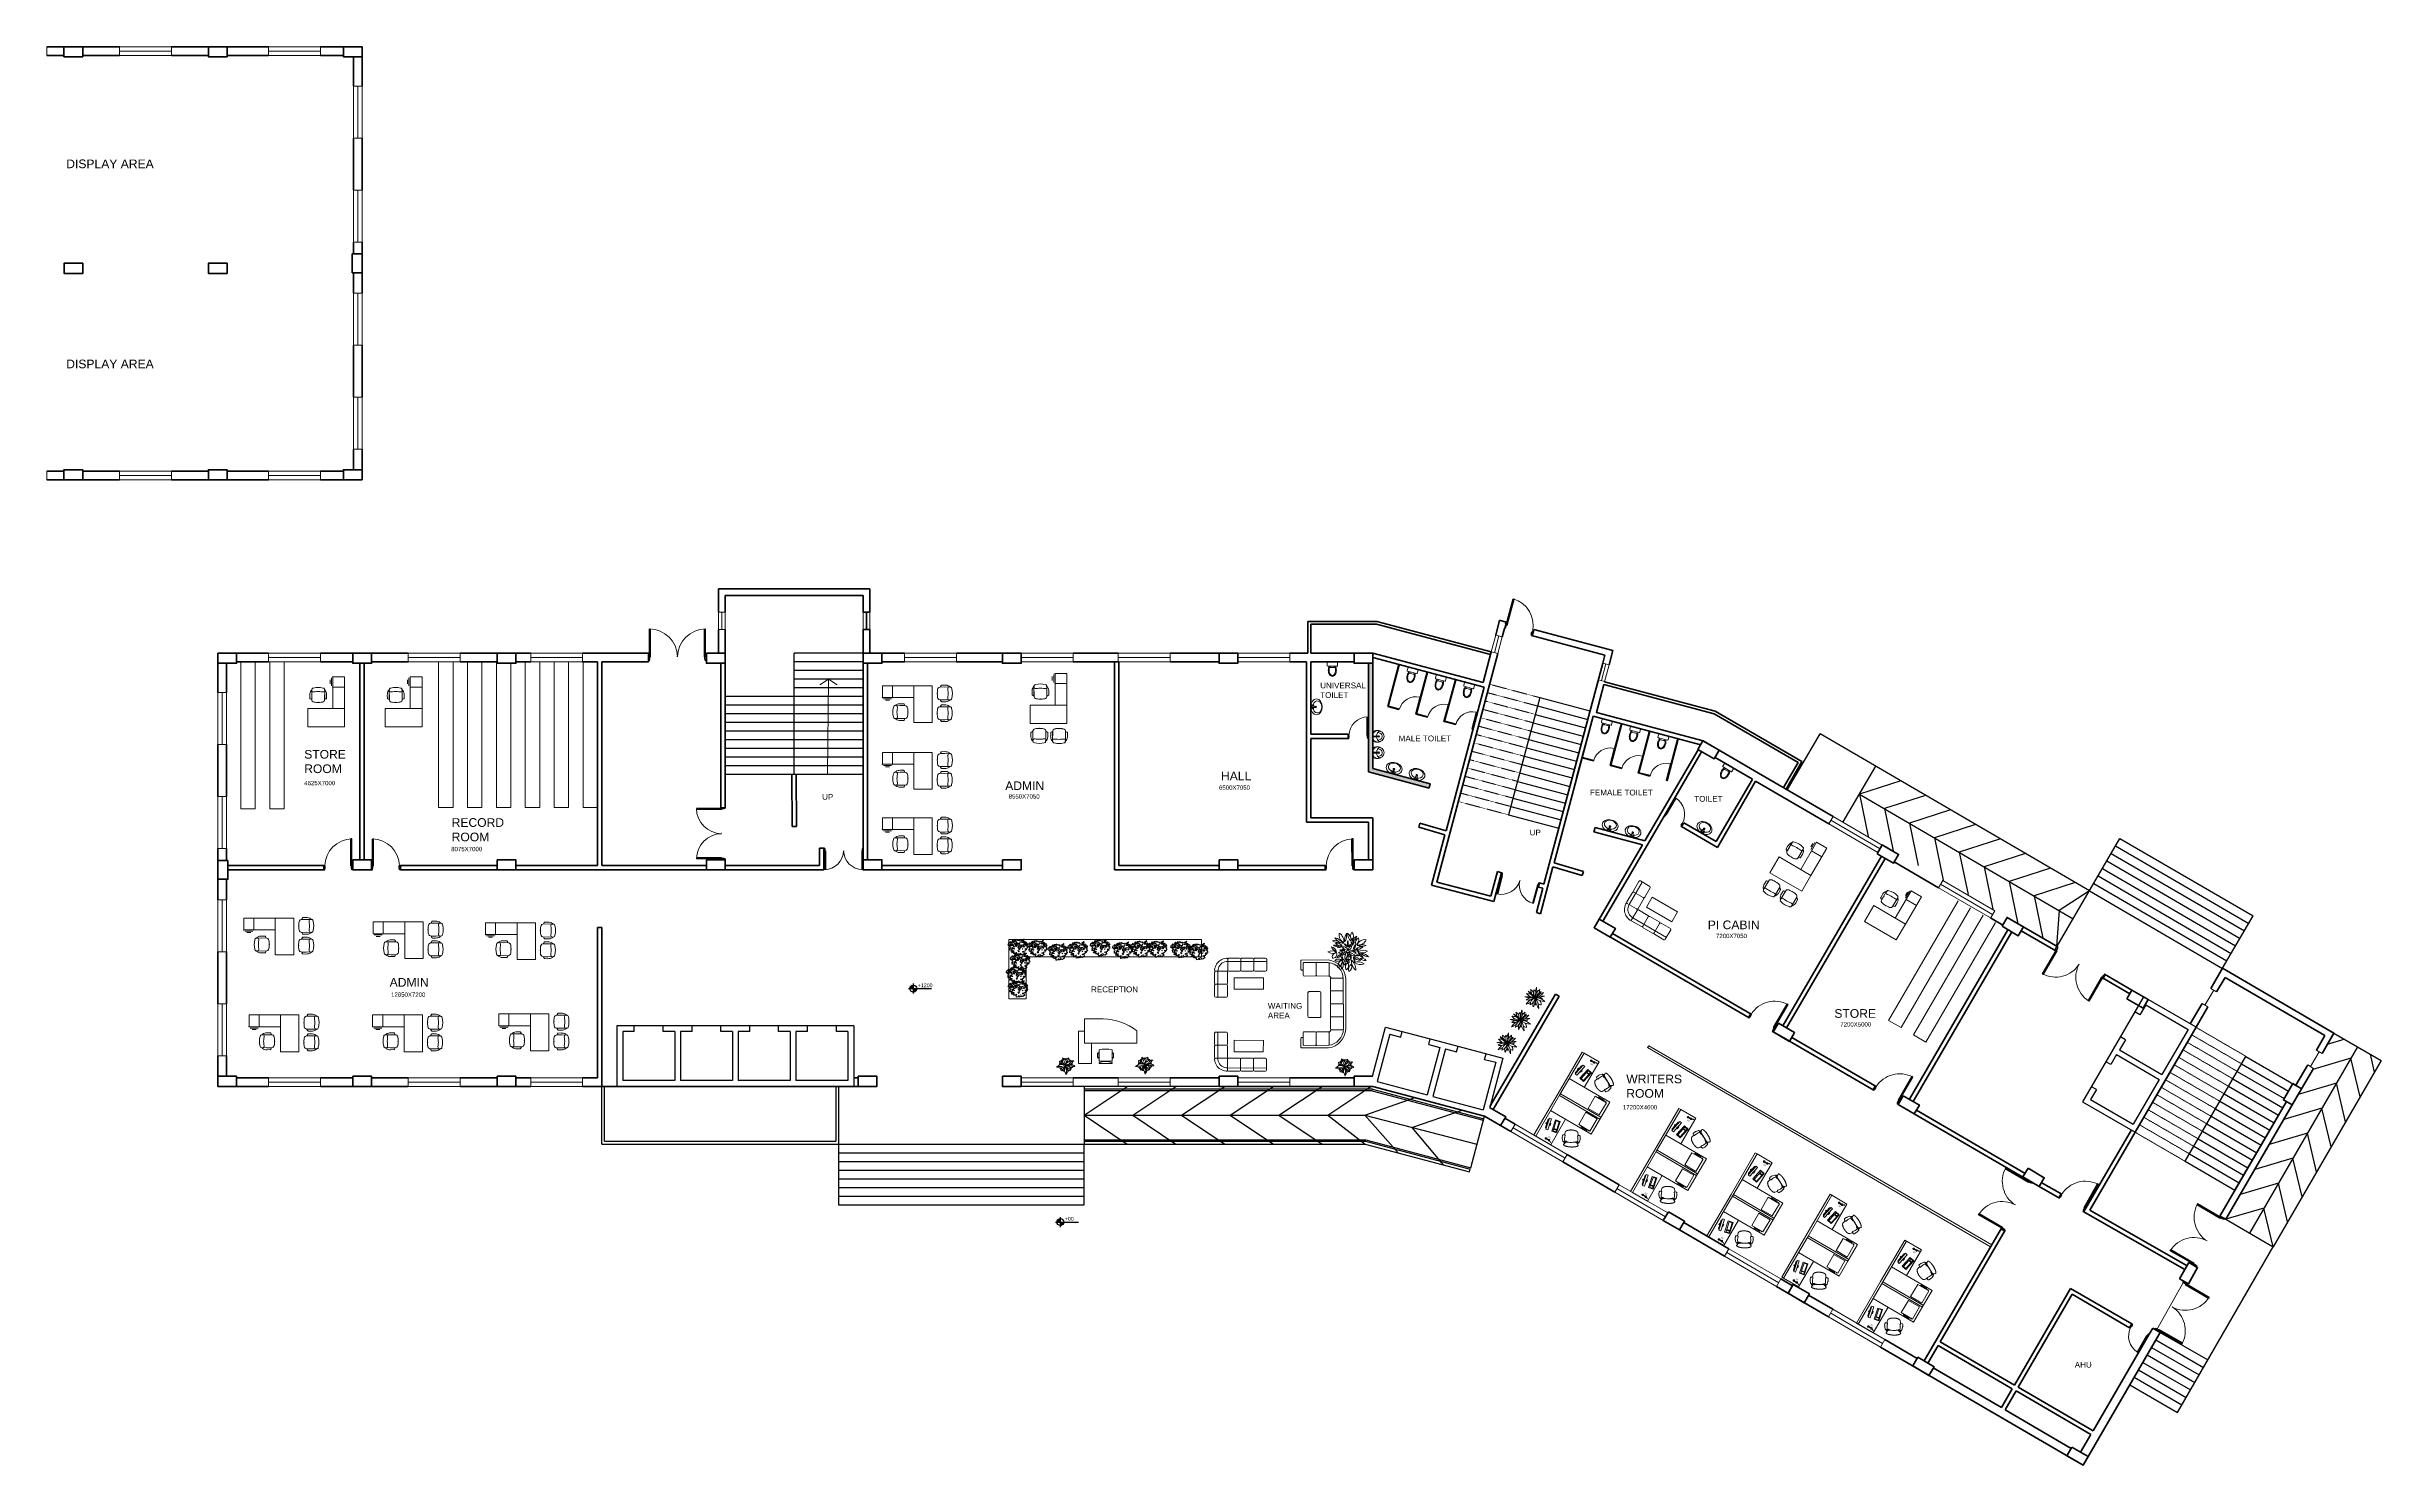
# Model space of a CAD drawing. Header units: millimetres. Extents: x 3079 to 579737, y 1565 to 1161826.
# Drawn here: x 67171 to 148021, y 909999 to 959119 of the extents above; entities that cross this region are included whole.
import ezdxf

# ---------------------------------------------------------------- set-up
doc = ezdxf.new("R2010")
doc.units = ezdxf.units.MM
doc.linetypes.add('DASHED2', pattern=[9.525, 6.35, -3.175])
for name, color, linetype, lineweight in [('1', 7, 'Continuous', 35), ('A_COL', 250, 'Continuous', 40), ('A_ELE1', 250, 'Continuous', 20), ('A_WIN-DOR', 250, 'Continuous', 30), ('ABOVE', 252, 'DASHED2', 9), ('DOOR', 250, 'Continuous', 15), ('IG-Area', 250, 'Continuous', 30), ('partition', 253, 'Continuous', 5), ('SILL', 251, 'Continuous', 18), ('TWOWHEELER', 250, 'Continuous', 9), ('WINDOW', 252, 'Continuous', 15)]:
    doc.layers.add(name, color=color, linetype=linetype, lineweight=lineweight)
for name, color, linetype, lineweight, transparency in [('FURNITURE', 253, 'Continuous', 5, 0.05), ('TREES', 72, 'Continuous', 5, 0.05), ('WALL HATCH', 253, 'Continuous', 5, 0.05)]:
    doc.layers.add(name, color=color, linetype=linetype, lineweight=lineweight, transparency=transparency)
doc.styles.add('ROMANS', font='', dxfattribs={"width": 0.8})
doc.styles.get("Standard").update_dxf_attribs({"font": 'arial.ttf'})
doc.styles.get('ROMANS').set_extended_font_data('VNI-Avo')

# ---------------------------------------------------------------- blocks, each defined once
blk = doc.blocks.new('AP00XXXX$0$A$C53421247')
at = {"color": 0}
for p, q in [((2, 245), (0, 325)), ((7, 368), (36, 460)), ((26, 220), (76, 217)), ((90, 476), (63, 478)), ((73, 477), (80, 503)), ((80, 503), (99, 534)), ((83, 159), (80, 217)), ((82, 595), (83, 598)), ((82, 593), (82, 595)), ((140, 501), (82, 587)), ((83, 598), (85, 600)), ((90, 114), (83, 159)), ((85, 600), (87, 604)), ((87, 604), (90, 607)), ((90, 607), (92, 609)), ((90, 111), (90, 114)), ((90, 110), (90, 111)), ((91, 107), (90, 110)), ((92, 105), (91, 107)), ((92, 609), (95, 612)), ((92, 102), (92, 105)), ((93, 100), (92, 102)), ((95, 493), (93, 475)), ((94, 98), (93, 100)), ((95, 96), (94, 98)), ((95, 612), (99, 614)), ((113, 514), (95, 493)), ((96, 93), (95, 96)), ((97, 91), (96, 93)), ((97, 312), (98, 282)), ((99, 89), (97, 91)), ((98, 280), (103, 245)), ((99, 614), (103, 617)), ((99, 534), (115, 538)), ((100, 87), (99, 89)), ((113, 453), (100, 394)), ((101, 84), (100, 87)), ((103, 82), (101, 84)), ((103, 617), (106, 619)), ((105, 80), (103, 82)), ((107, 78), (105, 80)), ((106, 619), (111, 621)), ((109, 76), (107, 78)), ((111, 73), (109, 76)), ((111, 621), (115, 624)), ((120, 459), (111, 457)), ((113, 72), (111, 73)), ((127, 514), (113, 514)), ((116, 69), (113, 72)), ((115, 624), (120, 626)), ((118, 67), (116, 69)), ((120, 65), (118, 67)), ((120, 626), (126, 628)), ((123, 459), (120, 459)), ((123, 63), (120, 65)), ((145, 454), (123, 459)), ((125, 60), (123, 63)), ((128, 59), (125, 60)), ((126, 628), (132, 630)), ((134, 510), (127, 514)), ((132, 57), (128, 59)), ((132, 630), (137, 632)), ((135, 54), (132, 57)), ((138, 53), (135, 54)), ((137, 632), (144, 634)), ((141, 51), (138, 53)), ((151, 491), (140, 501)), ((144, 49), (141, 51)), ((144, 634), (149, 636)), ((148, 47), (144, 49)), ((160, 452), (145, 454)), ((151, 45), (148, 47)), ((149, 636), (157, 638)), ((165, 488), (151, 491)), ((155, 44), (151, 45)), ((158, 42), (155, 44)), ((157, 638), (163, 639)), ((162, 40), (158, 42)), ((168, 452), (160, 452)), ((165, 38), (162, 40)), ((163, 639), (170, 641)), ((166, 452), (165, 488)), ((550, 463), (165, 488)), ((169, 36), (165, 38)), ((184, 457), (168, 452)), ((173, 34), (169, 36)), ((170, 641), (178, 643)), ((178, 33), (173, 34)), ((178, 643), (186, 644)), ((182, 31), (178, 33)), ((186, 30), (182, 31)), ((255, 473), (184, 457)), ((186, 644), (194, 646)), ((190, 28), (186, 30)), ((194, 27), (190, 28)), ((195, 486), (192, 459)), ((194, 646), (202, 647)), ((199, 25), (194, 27)), ((204, 24), (199, 25)), ((202, 647), (210, 648)), ((207, 22), (204, 24)), ((212, 21), (207, 22)), ((210, 648), (219, 649)), ((217, 19), (212, 21)), ((221, 18), (217, 19)), ((219, 649), (227, 650)), ((226, 17), (221, 18)), ((231, 16), (226, 17)), ((227, 650), (236, 651)), ((236, 15), (231, 16)), ((236, 651), (245, 652)), ((241, 14), (236, 15)), ((246, 13), (241, 14)), ((245, 652), (254, 652)), ((250, 11), (246, 13)), ((256, 10), (250, 11)), ((254, 652), (263, 653)), ((264, 474), (255, 473)), ((261, 9), (256, 10)), ((266, 8), (261, 9)), ((263, 653), (273, 653)), ((327, 478), (264, 474)), ((271, 8), (266, 8)), ((276, 7), (271, 8)), ((273, 653), (282, 654)), ((281, 6), (276, 7)), ((287, 5), (281, 6)), ((282, 654), (292, 654)), ((291, 4), (287, 5)), ((297, 4), (291, 4)), ((292, 654), (302, 654)), ((302, 4), (297, 4)), ((302, 654), (311, 654)), ((307, 2), (302, 4)), ((313, 2), (307, 2)), ((311, 654), (321, 654)), ((318, 2), (313, 2)), ((323, 1), (318, 2)), ((321, 654), (331, 654)), ((328, 1), (323, 1)), ((373, 474), (327, 478)), ((334, 1), (328, 1)), ((331, 654), (341, 654)), ((339, 1), (334, 1)), ((344, 0), (339, 1)), ((341, 654), (351, 653)), ((350, 1), (344, 0)), ((356, 0), (350, 1)), ((351, 653), (361, 653)), ((360, 0), (356, 0)), ((366, 0), (360, 0)), ((361, 653), (371, 652)), ((371, 0), (366, 0)), ((371, 652), (381, 652)), ((376, 1), (371, 0)), ((434, 465), (373, 474)), ((382, 0), (376, 1)), ((381, 652), (390, 651)), ((387, 1), (382, 0)), ((392, 1), (387, 1)), ((390, 651), (401, 650)), ((397, 1), (392, 1)), ((402, 1), (397, 1)), ((401, 650), (410, 649)), ((407, 2), (402, 1)), ((412, 2), (407, 2)), ((410, 649), (420, 648)), ((417, 3), (412, 2)), ((423, 3), (417, 3)), ((420, 648), (430, 646)), ((427, 4), (423, 3)), ((432, 4), (427, 4)), ((430, 646), (439, 646)), ((437, 6), (432, 4)), ((461, 459), (434, 465)), ((442, 6), (437, 6)), ((439, 646), (449, 644)), ((447, 7), (442, 6)), ((451, 8), (447, 7)), ((449, 644), (458, 642)), ((455, 9), (451, 8)), ((460, 9), (455, 9)), ((458, 642), (468, 641)), ((465, 10), (460, 9)), ((496, 446), (461, 459)), ((469, 12), (465, 10)), ((468, 641), (477, 639)), ((474, 12), (469, 12)), ((478, 13), (474, 12)), ((477, 639), (486, 637)), ((482, 15), (478, 13)), ((486, 16), (482, 15)), ((486, 637), (495, 636)), ((490, 17), (486, 16)), ((494, 18), (490, 17)), ((498, 19), (494, 18)), ((495, 636), (504, 634)), ((529, 434), (496, 446)), ((502, 21), (498, 19)), ((506, 22), (502, 21)), ((504, 634), (513, 632)), ((510, 23), (506, 22)), ((514, 25), (510, 23)), ((513, 632), (520, 630)), ((517, 27), (514, 25)), ((520, 28), (517, 27)), ((520, 465), (518, 438)), ((520, 630), (529, 627)), ((524, 30), (520, 28)), ((528, 31), (524, 30)), ((530, 33), (528, 31)), ((529, 627), (537, 625)), ((545, 430), (529, 434)), ((533, 35), (530, 33)), ((537, 36), (533, 35)), ((537, 625), (545, 623)), ((539, 38), (537, 36)), ((542, 40), (539, 38)), ((545, 42), (542, 40)), ((545, 623), (552, 620)), ((545, 430), (550, 463)), ((564, 429), (545, 430)), ((547, 43), (545, 42)), ((550, 46), (547, 43)), ((550, 463), (564, 465)), ((552, 47), (550, 46)), ((552, 620), (559, 618)), ((555, 49), (552, 47)), ((557, 51), (555, 49)), ((559, 53), (557, 51)), ((559, 618), (566, 616)), ((561, 55), (559, 53)), ((563, 57), (561, 55)), ((565, 59), (563, 57)), ((564, 465), (576, 474)), ((588, 432), (564, 429)), ((567, 61), (565, 59)), ((566, 616), (573, 614)), ((568, 63), (567, 61)), ((569, 65), (568, 63)), ((571, 67), (569, 65)), ((572, 70), (571, 67)), ((573, 71), (572, 70)), ((573, 614), (580, 611)), ((574, 74), (573, 71)), ((575, 76), (574, 74)), ((576, 78), (575, 76)), ((576, 474), (643, 549)), ((577, 81), (576, 78)), ((577, 82), (590, 128)), ((577, 82), (577, 81)), ((580, 611), (586, 608)), ((588, 250), (580, 218)), ((585, 483), (591, 485)), ((586, 608), (592, 605)), ((591, 432), (588, 432)), ((593, 282), (588, 252)), ((590, 128), (600, 187)), ((591, 485), (604, 482)), ((597, 428), (591, 432)), ((592, 605), (597, 603)), ((595, 413), (600, 364)), ((597, 603), (603, 600)), ((602, 186), (655, 183)), ((603, 600), (608, 597)), ((604, 482), (620, 461)), ((618, 502), (606, 508)), ((608, 597), (613, 595)), ((613, 595), (617, 591)), ((617, 591), (621, 588)), ((633, 471), (618, 502)), ((620, 461), (621, 444)), ((621, 588), (625, 586)), ((650, 442), (623, 444)), ((625, 586), (629, 582)), ((629, 582), (632, 580)), ((632, 580), (635, 576)), ((636, 460), (633, 471)), ((635, 576), (637, 574)), ((638, 443), (636, 460)), ((637, 574), (639, 571)), ((639, 571), (641, 568)), ((641, 568), (642, 565)), ((642, 565), (643, 562)), ((643, 562), (644, 559)), ((644, 559), (645, 556)), ((645, 556), (645, 553)), ((690, 327), (673, 421)), ((682, 205), (691, 283))]:
    blk.add_line(p, q, dxfattribs=at)
for centre, radius, start, end in [((153, 324), 152, 163.11743, 179.44561), ((28, 245), 25.4, 180.17772, 266.50993), ((60, 452), 25.4, 85.17771, 163.41804), ((78, 242), 25.4, 266.50993, 4.83558), ((88, 591), 6.35, 164.39288, 214.02905), ((87, 451), 25.4, 6.37573, 85.17771), ((446, 342), 350, 171.20665, 184.75356), ((124, 283), 25.4, 182.6801, 187.81986), ((604, 212), 25.4, 165.2, 266.50993), ((563, 256), 25.4, 345.20001, 350.33976), ((251, 353), 350, 348.2663, 1.81322), ((620, 418), 25.4, 85.20798, 169.23492), ((620, 418), 25.4, 169.23492, 190.89133), ((638, 553), 6.35, 318.25552, 357.11489), ((648, 417), 25.4, 9.90243, 85.20798), ((657, 209), 25.4, 266.50993, 353.57426), ((539, 300), 152, 353.57426, 9.90243)]:
    blk.add_arc(centre, radius, start, end, dxfattribs=at)

msp = doc.modelspace()

# ---------------------------------------------------------------- hatches: boundary and pattern name
at = {"linetype": 'ByBlock'}
h = msp.add_hatch(dxfattribs=at)
h.set_pattern_fill('ANSI31', color=0, scale=99.129689, style=0)
h.set_pattern_definition([(45, (79830.667, 913796.791), (-8.7619094, 8.7619094), [])])
h.paths.add_polyline_path([(97304, 926503), (97185, 926503), (97185, 926385, 0.414214)])
h.paths.add_polyline_path([(97185, 926622, 0.414214), (97066, 926503), (97185, 926503)])
h = msp.add_hatch(dxfattribs=at)
h.set_pattern_fill('ANSI31', color=0, scale=99.129689, style=0)
h.set_pattern_definition([(45, (84921.528, 905712.252), (-8.7619094, 8.7619094), [])])
h.paths.add_polyline_path([(102395, 918419), (102276, 918419), (102276, 918300, 0.414214)])
h.paths.add_polyline_path([(102276, 918537, 0.414214), (102157, 918419), (102276, 918419)])
at = {"layer": 'WALL HATCH'}
h = msp.add_hatch(dxfattribs=at)
h.set_pattern_fill('ANGLE', color=256)
h.set_pattern_definition([(0, (-2741102.0234, 1402396.125), (0, 6.985), [5.08, -1.905]), (90, (-2741102.0234, 1402396.125), (-6.985, 4e-16), [5.08, -1.905])])
h.paths.add_polyline_path([(113091, 937769), (112945, 937769), (112945, 935319), (112945, 934006), (115048, 933446), (115086, 933591), (113094, 934121)])

# ---------------------------------------------------------------- linework, layer by layer
for p, q in [((90666, 938119), (90666, 938119)), ((95444, 938121), (93054, 938120)), ((93056, 933920), (93054, 938120)), ((93056, 938120), (93054, 938120)), ((95445, 938119), (95445, 931919)), ((90666, 937820), (90666, 937820)), ((90667, 937520), (90666, 937520)), ((90667, 937220), (90666, 937220)), ((95444, 937821), (93054, 937821)), ((93056, 937820), (93054, 937820)), ((95444, 937521), (93054, 937521)), ((93056, 937520), (93054, 937520)), ((95444, 937221), (93054, 937221)), ((93056, 937220), (93054, 937220)), ((90667, 936920), (90666, 936920)), ((93056, 936620), (90667, 936619)), ((93056, 936320), (90667, 936319)), ((95444, 936921), (93054, 936921)), ((93056, 936920), (93054, 936920)), ((95444, 936621), (93055, 936620)), ((95444, 936321), (93055, 936320)), ((116982, 936463), (116983, 936463)), ((117059, 936753), (117060, 936753)), ((117136, 937043), (117137, 937043)), ((118875, 936581), (117796, 932522)), ((118798, 936291), (120539, 935828)), ((118875, 936581), (120616, 936118)), ((118875, 936581), (120616, 936118)), ((93056, 936020), (90667, 936019)), ((93056, 935720), (90667, 935720)), ((95444, 936021), (93055, 936020)), ((95444, 935721), (93055, 935721)), ((116750, 935594), (116751, 935593)), ((116827, 935884), (116828, 935883)), ((116905, 936174), (116906, 936173)), ((118644, 935711), (120385, 935248)), ((118721, 936001), (120462, 935538)), ((93056, 935420), (90667, 935420)), ((93056, 935120), (90667, 935119)), ((93056, 934820), (90667, 934820)), ((95444, 935421), (93055, 935421)), ((95444, 935121), (93055, 935120)), ((95444, 934821), (93055, 934821)), ((116519, 934724), (116520, 934724)), ((116596, 935014), (116597, 935014)), ((116673, 935304), (116674, 935304)), ((118413, 934841), (120154, 934378)), ((118490, 935131), (120231, 934668)), ((118567, 935421), (120308, 934958)), ((127462, 933402), (128586, 935328)), ((137915, 929887), (128586, 935328)), ((93056, 934520), (90667, 934520)), ((93056, 934220), (90668, 934220)), ((93056, 933920), (90668, 933919)), ((95444, 933921), (92981, 933920)), ((95444, 934521), (93056, 934521)), ((95444, 934221), (93056, 934221)), ((116288, 933854), (116289, 933854)), ((116365, 934144), (116366, 934144)), ((116442, 934434), (116443, 934434)), ((118181, 933971), (119922, 933508)), ((118258, 934261), (119999, 933798)), ((118336, 934551), (120076, 934088)), ((129388, 932279), (130512, 934205)), ((116133, 933274), (116134, 933274)), ((116210, 933564), (116211, 933564)), ((117950, 933102), (119691, 932639)), ((118027, 933392), (119768, 932928)), ((118104, 933681), (119845, 933218)), ((131376, 933701), (129950, 933242)), ((129950, 933242), (137353, 928924)), ((129950, 933242), (130252, 931775)), ((132240, 933197), (130814, 932738)), ((116056, 932984), (116057, 932984)), ((117796, 932522), (119535, 932059)), ((117873, 932812), (119614, 932349)), ((130814, 932738), (131116, 931271)), ((133103, 932694), (131678, 932234)), ((131678, 932234), (131980, 930767)), ((133967, 932190), (132542, 931730)), ((132542, 931730), (132844, 930263)), ((134831, 931686), (133405, 931227)), ((136716, 927832), (138968, 931704)), ((138820, 931443), (143430, 928762)), ((138971, 931703), (143581, 929021)), ((133405, 931227), (133708, 929760)), ((135695, 931182), (134269, 930723)), ((134269, 930723), (134571, 929256)), ((136559, 930678), (135133, 930219)), ((138367, 930665), (142977, 927984)), ((138518, 930925), (143128, 928243)), ((138669, 931184), (143279, 928503)), ((135133, 930219), (135435, 928752)), ((137423, 930175), (135997, 929715)), ((137915, 929887), (136861, 929211)), ((137915, 929887), (142525, 927206)), ((138066, 930147), (142676, 927465)), ((138217, 930406), (142826, 927725)), ((135997, 929715), (136299, 928248)), ((136861, 929211), (136773, 927973)), ((142526, 927209), (143581, 929021)), ((139788, 926220), (138733, 924404)), ((139861, 925947), (139660, 925601)), ((141604, 925165), (139788, 926220)), ((139861, 925947), (141331, 925093)), ((89020, 925219), (86920, 925219)), ((86920, 925219), (86920, 923119)), ((87520, 925019), (87120, 925019)), ((87120, 925019), (87120, 923319)), ((87520, 925019), (87520, 925219)), ((88520, 925019), (88520, 925219)), ((88920, 925019), (88520, 925019)), ((88920, 925019), (88920, 923319)), ((91120, 925219), (89020, 925219)), ((89520, 925019), (89120, 925019)), ((89120, 925019), (89120, 923319)), ((89520, 925019), (89520, 925219)), ((90520, 925019), (90520, 925219)), ((90920, 925019), (90520, 925019)), ((90920, 925019), (90920, 923319)), ((93220, 925219), (91120, 925219)), ((91520, 925019), (91120, 925019)), ((91120, 925019), (91120, 923319)), ((91520, 925019), (91520, 925219)), ((92520, 925019), (92520, 925219)), ((92920, 925019), (92520, 925019)), ((92920, 925019), (92920, 923319)), ((93520, 925019), (93120, 925019)), ((93120, 925019), (93120, 923319)), ((95120, 925219), (93220, 925219)), ((93520, 925019), (93520, 925219)), ((94520, 925019), (94520, 925219)), ((94920, 925019), (94520, 925019)), ((94920, 925019), (94920, 923319)), ((95120, 925219), (95120, 923119)), ((113084, 923469), (113538, 925174)), ((113680, 924929), (113243, 923287)), ((113538, 925174), (115567, 924634)), ((113680, 924929), (114066, 924827)), ((114066, 924827), (114118, 925020)), ((139660, 925601), (139487, 925701)), ((141604, 925165), (139493, 921532)), ((141331, 925093), (140426, 923536)), ((140549, 923349), (141604, 925165)), ((146378, 924969), (145969, 924265)), ((146381, 924967), (148021, 924015)), ((115419, 924467), (114982, 922824)), ((115033, 924570), (115084, 924763)), ((115033, 924570), (115419, 924467)), ((115613, 924415), (115176, 922772)), ((115567, 924634), (117597, 924094)), ((115613, 924415), (115999, 924312)), ((115999, 924312), (116051, 924506)), ((116966, 924055), (117017, 924249)), ((138733, 924404), (137678, 922589)), ((138856, 924218), (138655, 923872)), ((138856, 924218), (140326, 923363)), ((139157, 924736), (138956, 924390)), ((138956, 924390), (140426, 923536)), ((139157, 924736), (138984, 924837)), ((141223, 920528), (143333, 924159)), ((143333, 924159), (145062, 923154)), ((147199, 924492), (143454, 918039)), ((145773, 924379), (146042, 924841)), ((146757, 924749), (146146, 924570)), ((147788, 923617), (147641, 924235)), ((88920, 923319), (87120, 923319)), ((90920, 923319), (89120, 923319)), ((92920, 923319), (91120, 923319)), ((94920, 923319), (93120, 923319)), ((117352, 923953), (116915, 922310)), ((116966, 924055), (117352, 923953)), ((117597, 924094), (117143, 922389)), ((138655, 923872), (138482, 923972)), ((140326, 923363), (139422, 921807)), ((139494, 921534), (140549, 923349)), ((140549, 923349), (139494, 921534)), ((145668, 923746), (142633, 918516)), ((142880, 923381), (144610, 922376)), ((143031, 923640), (144657, 922696)), ((143182, 923900), (144807, 922955)), ((148021, 924015), (144275, 917562)), ((145062, 923154), (145472, 923860)), ((146968, 924093), (145644, 923705)), ((147286, 922752), (146968, 924093)), ((86394, 921119), (86394, 923119)), ((86494, 921219), (86494, 923119)), ((86920, 923119), (89020, 923119)), ((89020, 923119), (86920, 923119)), ((89020, 923119), (91120, 923119)), ((95595, 923119), (90595, 923119)), ((91120, 923119), (93220, 923119)), ((93220, 923119), (95120, 923119)), ((94495, 923119), (94495, 921219)), ((94595, 923119), (94595, 921119)), ((113095, 923119), (100270, 923119)), ((113095, 923119), (103095, 923119)), ((103095, 923119), (103095, 921119)), ((103095, 922119), (104590, 923119)), ((113082, 923019), (103095, 923019)), ((113075, 922969), (103095, 922969)), ((104783, 922119), (106278, 923119)), ((106471, 922119), (107966, 923119)), ((108159, 922119), (109654, 923119)), ((109847, 922119), (111343, 923119)), ((111535, 922119), (113031, 923119)), ((112817, 922119), (114562, 922729)), ((113075, 922969), (116922, 921946)), ((113082, 923019), (116935, 921994)), ((115028, 922605), (113095, 923119)), ((113095, 923119), (116960, 922091)), ((113243, 923287), (114982, 922824)), ((116960, 922091), (115028, 922605)), ((115028, 922605), (116960, 922091)), ((115176, 922772), (116915, 922310)), ((137678, 922589), (139494, 921534)), ((138153, 923007), (137952, 922661)), ((137952, 922661), (139422, 921807)), ((138153, 923007), (137980, 923107)), ((142428, 922603), (144158, 921598)), ((142579, 922862), (144308, 921857)), ((142730, 923122), (144459, 922117)), ((142952, 919523), (144735, 922592)), ((146466, 923228), (145142, 922840)), ((146785, 921887), (146466, 923228)), ((103095, 922119), (112816, 922119)), ((103095, 922119), (104590, 921119)), ((104783, 922119), (106278, 921119)), ((106471, 922119), (107966, 921119)), ((108159, 922119), (109654, 921119)), ((109847, 922119), (111343, 921119)), ((111535, 922119), (112833, 921119)), ((112816, 922119), (116703, 921124)), ((112817, 922119), (113978, 920816)), ((114451, 921701), (116193, 922295)), ((114451, 921701), (115528, 920402)), ((116485, 920303), (116960, 922091)), ((141976, 921825), (143705, 920820)), ((142127, 922084), (143856, 921079)), ((142278, 922343), (144007, 921339)), ((145964, 922363), (144640, 921975)), ((146283, 921022), (145964, 922363)), ((86394, 921119), (94595, 921119)), ((86494, 921219), (94495, 921219)), ((94595, 921119), (103095, 921119)), ((94595, 921119), (94595, 919019)), ((103095, 919019), (103095, 921119)), ((112833, 921119), (116446, 920158)), ((141524, 921046), (143253, 920042)), ((141675, 921306), (143404, 920301)), ((141825, 921565), (143555, 920561)), ((145462, 921498), (144138, 921110)), ((145781, 920157), (145462, 921498)), ((94595, 920819), (103095, 920819)), ((94595, 920519), (103095, 920519)), ((94595, 920219), (103095, 920219)), ((116446, 920158), (116472, 920255)), ((141223, 920528), (142952, 919523)), ((141373, 920787), (143103, 919782)), ((144960, 920633), (143636, 920245)), ((145279, 919292), (144960, 920633)), ((94595, 919919), (103095, 919919)), ((94595, 919619), (103095, 919619)), ((94595, 919319), (103095, 919319)), ((144458, 919768), (143134, 919380)), ((144777, 918427), (144458, 919768)), ((94595, 919019), (103095, 919019)), ((143956, 918903), (142633, 918516)), ((142633, 918516), (144276, 917562)), ((142633, 918516), (144272, 917569)), ((144275, 917562), (143956, 918903)), ((140958, 911832), (144272, 917569)), ((140367, 914602), (142011, 913649)), ((139916, 913823), (141560, 912871)), ((140067, 914083), (141710, 913130)), ((140217, 914343), (141861, 913390)), ((139465, 913045), (141109, 912092)), ((139615, 913304), (141259, 912351)), ((139766, 913564), (141409, 912611)), ((139314, 912785), (140958, 911832))]:
    msp.add_line(p, q)
at = {"color": 0, "linetype": 'ByBlock'}
for p, q in [((97185, 926330), (97185, 926677)), ((97017, 926503), (97810, 926503)), ((102276, 918245), (102276, 918592)), ((102108, 918419), (102901, 918419))]:
    msp.add_line(p, q, dxfattribs=at)
for points in [[(103095, 921269), (106086, 921269), (112853, 921269), (116485, 920303)], [(103095, 921219), (106086, 921219), (112846, 921219), (116472, 920255)], [(103095, 921119), (106086, 921119), (112833, 921119)]]:
    msp.add_lwpolyline(points)
for centre in [(97185, 926503), (102276, 918419)]:
    msp.add_circle(centre, 119, dxfattribs=at)
at = {"layer": '1'}
for p, q in [((67171, 959119), (67770, 959119)), ((67770, 959119), (68420, 959119)), ((69695, 959119), (68420, 959119)), ((71495, 959119), (72770, 959119)), ((72770, 959119), (73420, 959119)), ((72770, 959119), (73420, 959119)), ((74857, 959119), (73420, 959119)), ((76657, 959119), (78095, 959119)), ((78095, 959119), (78095, 958769)), ((78095, 959119), (78095, 957756)), ((67171, 958819), (67770, 958819)), ((68420, 958819), (69695, 958819)), ((71495, 958819), (72770, 958819)), ((73420, 958819), (74857, 958819)), ((76657, 958819), (77445, 958819)), ((77795, 958769), (77795, 957756)), ((77795, 955956), (77795, 954156)), ((78095, 955956), (78095, 954156)), ((77795, 952356), (77795, 951944)), ((78095, 952356), (78095, 950581)), ((77795, 951294), (77795, 950581)), ((77795, 948781), (77795, 946981)), ((78095, 948781), (78095, 946981)), ((77795, 945181), (77795, 944469)), ((78095, 945181), (78095, 944119)), ((67770, 944419), (67171, 944419)), ((69695, 944419), (68420, 944419)), ((72770, 944419), (71495, 944419)), ((74857, 944419), (73420, 944419)), ((77445, 944419), (76657, 944419)), ((69695, 944119), (67171, 944119)), ((74857, 944119), (71495, 944119)), ((78095, 944119), (76657, 944119)), ((95675, 940349), (90436, 940349)), ((90436, 939534), (90436, 940349)), ((95675, 939534), (95675, 940349)), ((95445, 940119), (90666, 940119)), ((90666, 939534), (90666, 940119)), ((95445, 939534), (95445, 940119)), ((95675, 939534), (95445, 939534)), ((95560, 938934), (95560, 939534)), ((90436, 938119), (90436, 938934)), ((90666, 938119), (90666, 938934)), ((95445, 938119), (95445, 938934)), ((95675, 938934), (95445, 938934)), ((95675, 938119), (95675, 938934)), ((110845, 939219), (113236, 939219)), ((110845, 939219), (110845, 938119)), ((110945, 939119), (113223, 939119)), ((110945, 939119), (110945, 938119)), ((117172, 938069), (113223, 939119)), ((117197, 938165), (113236, 939219)), ((117352, 938745), (117488, 939257)), ((117488, 939257), (117710, 939198)), ((117574, 938686), (117651, 938976)), ((117651, 938976), (117682, 938968)), ((117690, 939121), (117710, 939198)), ((118586, 938727), (121130, 938050)), ((118617, 938719), (118677, 938941)), ((118677, 938941), (121412, 938213)), ((73095, 936756), (73095, 938119)), ((73745, 938119), (74857, 938119)), ((76657, 938119), (77770, 938119)), ((78420, 938119), (79695, 938119)), ((81495, 938119), (82770, 938119)), ((83420, 938119), (83932, 938119)), ((88016, 938119), (85732, 938119)), ((88016, 937819), (88016, 938119)), ((96879, 938119), (96095, 938119)), ((98679, 938119), (100270, 938119)), ((104279, 938119), (102720, 938119)), ((106079, 938119), (107770, 938119)), ((110845, 938119), (110220, 938119)), ((110945, 938119), (113095, 938119)), ((110945, 938119), (113095, 938119)), ((112945, 938119), (112945, 938119)), ((113091, 937964), (113094, 934121)), ((116953, 936937), (113091, 937964)), ((116915, 937102), (113095, 938118)), ((115315, 930193), (117420, 938106)), ((116915, 937102), (117197, 938165)), ((121058, 937779), (121130, 938050)), ((121280, 937720), (121412, 938213)), ((73395, 936756), (73395, 937769)), ((74857, 937819), (73745, 937819)), ((76657, 937819), (77770, 937819)), ((78020, 930969), (78020, 937769)), ((78170, 930969), (78170, 937769)), ((79695, 937819), (78420, 937819)), ((81495, 937819), (82770, 937819)), ((83420, 937819), (83932, 937819)), ((85732, 937819), (86245, 937819)), ((86245, 937819), (86245, 930769)), ((86395, 937819), (88016, 937819)), ((86395, 937819), (86395, 930769)), ((88016, 937819), (86395, 937819)), ((90519, 932769), (90516, 937769)), ((90669, 932769), (90666, 937819)), ((95445, 930619), (95445, 937819)), ((95595, 930969), (95595, 937769)), ((96095, 937819), (96879, 937819)), ((98679, 937819), (100270, 937819)), ((102720, 937819), (104279, 937819)), ((104145, 937819), (104295, 937819)), ((104145, 937819), (104145, 930619)), ((104295, 937819), (104295, 930769)), ((106079, 937819), (107770, 937819)), ((110220, 937819), (110795, 937819)), ((110795, 937819), (110795, 932267)), ((110945, 937819), (112445, 937819)), ((110945, 937819), (110945, 935319)), ((112945, 937769), (112945, 935319)), ((113998, 937723), (113613, 936273)), ((114010, 937720), (113627, 936282)), ((114976, 937463), (114591, 936013)), ((114988, 937459), (114605, 936021)), ((115954, 937202), (115569, 935753)), ((115966, 937199), (115583, 935761)), ((119022, 930126), (121058, 937779)), ((114011, 936167), (113613, 936273)), ((114014, 936179), (113627, 936282)), ((116953, 936937), (115632, 931969)), ((114989, 935907), (114591, 936013)), ((114992, 935919), (114605, 936021)), ((115967, 935647), (115569, 935753)), ((115970, 935658), (115583, 935761)), ((116568, 935487), (116525, 935498)), ((116571, 935499), (116540, 935507)), ((119374, 930863), (120725, 935942)), ((124452, 934951), (120725, 935942)), ((121704, 935682), (121319, 934232)), ((121716, 935679), (121333, 934241)), ((73095, 933156), (73095, 934956)), ((73395, 933156), (73395, 934956)), ((112245, 935319), (110945, 935319)), ((110945, 935169), (110945, 932417)), ((112245, 935169), (110945, 935169)), ((112245, 935319), (112245, 935169)), ((112945, 935319), (112945, 934006)), ((113095, 935389), (113095, 935389)), ((113095, 935239), (113095, 935239)), ((116543, 935396), (116543, 935396)), ((116547, 935407), (116546, 935407)), ((120540, 935250), (120155, 933800)), ((122682, 935422), (122297, 933972)), ((122694, 935419), (122311, 933981)), ((124367, 934776), (122515, 931624)), ((124484, 934708), (123181, 932471)), ((123660, 935162), (123275, 933712)), ((123672, 935159), (123286, 933709)), ((124484, 934707), (123584, 933163)), ((124409, 934877), (124409, 934877)), ((92981, 933920), (92982, 932120)), ((93131, 933920), (93132, 932120)), ((115048, 933446), (112945, 934006)), ((115086, 933591), (113094, 934121)), ((120739, 934387), (120339, 934493)), ((120742, 934398), (120342, 934505)), ((120742, 934398), (120739, 934387)), ((121717, 934127), (121319, 934232)), ((121720, 934138), (121333, 934241)), ((122287, 933975), (122275, 933978)), ((122695, 933866), (122297, 933972)), ((122698, 933878), (122311, 933981)), ((124054, 933970), (124054, 933970)), ((126242, 933753), (124947, 934509)), ((129037, 932467), (126454, 933968)), ((115048, 933446), (115086, 933591)), ((123265, 933715), (123253, 933718)), ((123286, 933709), (123275, 933712)), ((123589, 933172), (123589, 933172)), ((126242, 933753), (124984, 931593)), ((126351, 933690), (125038, 931388)), ((128887, 932211), (126351, 933690)), ((90519, 932769), (90669, 932769)), ((112945, 932267), (110795, 932267)), ((113095, 932417), (110945, 932417)), ((112945, 930969), (112945, 932267)), ((113095, 930919), (113095, 932417)), ((113095, 932267), (113095, 932267)), ((114687, 932092), (114726, 932237)), ((114726, 932237), (115632, 931969)), ((123181, 932471), (121065, 928839)), ((123181, 932471), (123181, 932471)), ((123861, 932248), (123785, 932118)), ((124984, 931593), (123861, 932248)), ((93132, 932120), (92982, 932120)), ((114687, 932092), (115593, 931824)), ((115593, 931824), (115131, 930086)), ((120752, 931934), (120791, 932079)), ((122434, 931488), (120752, 931934)), ((122434, 931488), (120759, 928612)), ((122515, 931624), (120791, 932079)), ((125038, 931388), (123785, 932118)), ((131020, 931315), (130740, 931478)), ((130890, 931390), (130891, 931390)), ((73095, 929581), (73095, 931356)), ((73395, 930944), (73395, 931356)), ((73445, 930769), (76769, 930769)), ((73445, 930619), (76770, 930619)), ((76770, 930769), (76770, 930619)), ((79420, 930769), (82768, 930769)), ((79420, 930769), (79420, 930619)), ((79420, 930619), (90020, 930619)), ((83093, 930619), (83095, 930619)), ((83093, 930619), (83093, 930619)), ((83418, 930769), (86245, 930769)), ((86245, 930619), (86245, 930618)), ((86245, 930619), (86245, 930619)), ((86395, 930769), (90020, 930769)), ((86395, 930619), (86395, 930618)), ((86395, 930619), (86395, 930619)), ((90670, 930919), (90670, 930969)), ((90670, 930769), (93939, 930769)), ((90670, 930619), (94089, 930619)), ((93939, 931372), (93939, 930769)), ((93939, 931372), (94089, 931372)), ((94089, 931372), (94089, 930619)), ((100920, 930619), (95445, 930619)), ((100270, 930769), (96095, 930769)), ((104295, 930619), (104145, 930619)), ((104295, 930769), (107770, 930769)), ((104295, 930619), (111445, 930619)), ((108420, 930769), (111445, 930769)), ((111445, 930769), (111445, 930619)), ((112445, 930619), (113095, 930619)), ((118904, 929098), (119335, 930718)), ((119335, 930718), (120350, 930418)), ((119374, 930863), (120389, 930563)), ((127292, 925221), (130714, 931088)), ((127422, 925145), (130844, 931013)), ((131020, 931315), (131021, 931315)), ((131150, 930892), (132689, 929998)), ((73395, 929581), (73395, 930294)), ((115131, 930086), (117292, 929520)), ((115315, 930193), (117185, 929703)), ((117412, 930554), (117185, 929703)), ((117557, 930516), (117292, 929520)), ((117412, 930554), (117557, 930516)), ((118759, 929136), (118984, 929981)), ((118867, 930167), (118828, 930022)), ((118828, 930022), (118984, 929981)), ((118867, 930167), (119022, 930126)), ((120350, 930418), (120389, 930563)), ((118759, 929136), (118904, 929098)), ((129732, 929403), (129732, 929403)), ((129807, 929533), (129807, 929533)), ((135062, 928966), (136819, 927946)), ((86245, 928618), (86245, 923419)), ((86245, 928618), (86394, 928618)), ((86394, 928618), (86394, 923119)), ((120824, 928574), (120824, 928574)), ((120889, 928536), (120888, 928536)), ((121322, 928287), (126127, 925493)), ((121395, 928412), (126203, 925622)), ((131680, 922671), (135092, 928544)), ((131809, 922596), (135222, 928469)), ((134491, 928951), (134911, 928707)), ((136744, 927816), (135549, 928510)), ((73095, 925981), (73095, 927781)), ((73395, 925981), (73395, 927781)), ((139311, 926325), (138362, 926876)), ((138438, 927005), (139386, 926455)), ((142117, 926504), (142526, 927209)), ((142315, 926388), (142609, 926894)), ((146381, 924967), (142526, 927209)), ((146067, 924884), (142609, 926894)), ((117151, 922419), (119417, 926318)), ((117266, 922318), (119547, 926243)), ((119547, 926243), (119417, 926318)), ((141405, 925281), (141815, 925985)), ((141604, 925165), (142014, 925870)), ((126937, 925022), (127245, 924843)), ((145972, 924263), (146381, 924967)), ((73095, 923119), (73095, 924181)), ((73395, 923469), (73395, 924181)), ((127245, 924843), (127245, 924843)), ((127245, 924843), (130423, 922997)), ((127602, 924809), (130526, 923110)), ((145773, 924379), (146067, 924884)), ((74857, 923419), (73745, 923419)), ((77770, 923419), (76657, 923419)), ((79695, 923419), (78420, 923419)), ((82770, 923419), (81495, 923419)), ((83932, 923419), (83420, 923419)), ((86245, 923419), (85732, 923419)), ((95270, 923419), (95120, 923419)), ((104279, 923419), (102720, 923419)), ((107770, 923419), (106079, 923419)), ((112445, 923419), (110220, 923419)), ((145063, 923156), (145472, 923860)), ((145262, 923040), (145671, 923744)), ((74857, 923119), (73095, 923119)), ((79695, 923119), (76657, 923119)), ((83932, 923119), (81495, 923119)), ((95920, 923119), (85732, 923119)), ((100595, 923119), (100270, 923119)), ((100595, 923119), (100895, 923119)), ((113095, 923119), (108395, 923119)), ((113095, 923119), (116960, 922091)), ((130498, 923126), (130423, 922997)), ((142434, 918631), (144735, 922592)), ((142633, 918516), (145262, 923040)), ((145008, 923187), (145008, 923187)), ((116960, 922091), (117877, 921556)), ((116960, 922091), (116960, 922091)), ((117673, 922022), (118028, 921815)), ((131569, 922331), (131633, 922293)), ((131849, 922167), (135607, 919976)), ((131925, 922297), (135683, 920105)), ((139364, 921609), (137793, 918905)), ((139494, 921534), (137923, 918830)), ((119677, 920507), (121477, 919457)), ((119828, 920766), (121628, 919716)), ((135811, 919829), (135827, 919857)), ((135941, 919753), (135957, 919781)), ((136173, 919655), (136878, 919253)), ((136247, 919786), (136952, 919384)), ((137691, 918790), (141221, 916778)), ((137765, 918920), (137793, 918905)), ((137923, 918830), (141295, 916909)), ((142434, 918631), (142633, 918516)), ((123718, 918149), (125277, 917240)), ((123869, 918409), (125428, 917500)), ((132187, 913615), (134868, 918212)), ((132745, 914274), (134997, 918136)), ((134981, 918109), (134852, 918184)), ((141946, 917791), (141949, 917797)), ((127077, 916191), (128877, 915141)), ((127228, 916450), (127627, 916217)), ((135317, 912779), (137260, 916124)), ((137260, 916124), (139380, 914893)), ((128188, 915890), (129028, 915400)), ((135447, 912704), (137315, 915919)), ((137315, 915919), (139304, 914763)), ((137693, 909999), (140367, 914602)), ((138041, 911196), (139985, 914541)), ((139304, 914763), (139380, 914893)), ((139985, 914542), (140108, 914753)), ((140367, 914602), (140108, 914753)), ((130677, 914091), (137693, 909999)), ((130828, 914350), (131946, 913698)), ((132316, 913540), (132669, 914144)), ((132669, 914144), (135242, 912650)), ((132745, 914274), (135317, 912779)), ((132011, 913313), (132011, 913313)), ((132140, 913237), (132140, 913237)), ((132507, 913371), (134862, 911997)), ((134862, 911997), (135242, 912650)), ((134992, 911921), (135371, 912574)), ((135371, 912574), (137966, 911066)), ((135447, 912704), (138041, 911196)), ((134992, 911921), (137282, 910586)), ((137609, 910453), (137966, 911066)), ((137433, 910150), (137434, 910150)), ((137843, 910258), (137844, 910258))]:
    msp.add_line(p, q, dxfattribs=at)
for points in [[(127405, 933415), (127958, 934366), (124956, 936111), (121123, 937130)], [(126454, 933968), (126454, 933968), (124531, 935086), (120841, 936067), (121098, 937033), (124917, 936017), (127821, 934330), (127319, 933465)]]:
    msp.add_lwpolyline(points, dxfattribs=at)
at = {"layer": 'A_COL'}
for points in [[(68420, 958769), (68420, 959119), (67770, 959119), (67770, 958769)], [(73420, 958769), (73420, 959119), (72770, 959119), (72770, 958769)], [(78095, 958769), (78095, 959119), (77445, 959119), (77445, 958769)], [(68422, 951269), (68422, 951619), (67772, 951619), (67772, 951269)], [(73420, 951269), (73420, 951619), (72770, 951619), (72770, 951269)], [(77745, 951294), (78095, 951294), (78095, 951944), (77745, 951944)], [(68420, 944119), (68420, 944469), (67770, 944469), (67770, 944119)], [(73420, 944119), (73420, 944469), (72770, 944469), (72770, 944119)], [(78095, 944119), (78095, 944469), (77445, 944469), (77445, 944119)], [(73095, 938119), (73095, 937769), (73745, 937769), (73745, 938119)], [(77770, 938119), (77770, 937769), (78420, 937769), (78420, 938119)], [(82770, 938119), (82770, 937769), (83420, 937769), (83420, 938119)], [(90016, 938119), (90016, 937769), (90666, 937769), (90666, 938119)], [(95445, 938119), (95445, 937769), (96095, 937769), (96095, 938119)], [(100270, 938119), (100270, 937769), (100920, 937769), (100920, 938119)], [(107770, 938119), (107770, 937769), (108420, 937769), (108420, 938119)], [(112445, 938119), (112445, 937769), (113095, 937769), (113095, 938119)], [(124354, 934783), (124530, 935086), (125092, 934758), (124915, 934456)], [(130564, 931176), (130740, 931478), (131301, 931151), (131125, 930848)], [(73445, 930944), (73095, 930944), (73095, 930294), (73445, 930294)], [(77770, 930969), (77770, 930619), (78420, 930619), (78420, 930969)], [(82768, 930969), (82768, 930619), (83418, 930619), (83418, 930969)], [(90020, 930969), (90020, 930619), (90670, 930619), (90670, 930969)], [(95445, 930969), (95445, 930619), (96095, 930619), (96095, 930969)], [(100270, 930969), (100270, 930619), (100920, 930619), (100920, 930969)], [(107770, 930969), (107770, 930619), (108420, 930619), (108420, 930969)], [(112445, 930969), (112445, 930619), (113095, 930619), (113095, 930969)], [(134886, 928664), (135063, 928967), (135624, 928639), (135448, 928337)], [(120935, 928914), (120759, 928612), (121320, 928284), (121497, 928587)], [(139210, 926152), (139386, 926455), (139947, 926127), (139771, 925825)], [(127141, 925309), (126964, 925007), (127526, 924679), (127702, 924982)], [(73095, 923469), (73095, 923119), (73745, 923119), (73745, 923469)], [(77770, 923469), (77770, 923119), (78420, 923119), (78420, 923469)], [(82770, 923469), (82770, 923119), (83420, 923119), (83420, 923469)], [(95270, 923469), (95270, 923119), (95920, 923119), (95920, 923469)], [(100270, 923469), (100270, 923119), (100920, 923119), (100920, 923469)], [(107770, 923469), (107770, 923119), (108420, 923119), (108420, 923469)], [(131464, 922797), (131288, 922495), (131849, 922167), (132026, 922469)], [(144934, 922477), (144632, 922653), (144958, 923215), (145261, 923039)], [(135787, 920285), (135611, 919983), (136173, 919655), (136349, 919958)], [(123333, 918779), (123156, 918477), (123718, 918149), (123894, 918452)], [(141035, 916451), (141339, 916278), (141661, 916843), (141357, 917016)], [(127652, 916260), (127476, 915958), (128037, 915630), (128213, 915933)], [(131971, 913741), (131795, 913439), (132356, 913111), (132532, 913414)], [(137308, 910629), (137131, 910326), (137693, 909999), (137869, 910301)]]:
    msp.add_lwpolyline(points, close=True, dxfattribs=at)
for points in [[(113095, 923469), (112445, 923469), (112445, 923119), (113095, 923119), (113095, 923119)], [(116960, 922091), (116960, 922091), (117522, 921763), (117698, 922066), (117137, 922393)]]:
    msp.add_lwpolyline(points, dxfattribs=at)
at = {"layer": 'A_ELE1', "transparency": 33554687}
for centre, radius, start, end in [((117681, 939079), 966, 346.84668, 73.36248), ((88019, 937967), 998, 1.74219, 88.25798), ((90014, 937967), 998, 91.74205, 178.25784), ((112943, 935244), 676, 91.74202, 178.25781), ((123220, 932535), 676, 331.51862, 58.03441), ((90568, 932767), 899, 181.74205, 268.25784), ((77767, 930727), 966, 91.8328, 178.34859), ((78423, 930727), 966, 1.65141, 88.1672), ((90569, 930971), 899, 91.74219, 178.25798), ((112442, 930728), 966, 91.8328, 178.34859), ((94091, 931297), 676, 271.74205, 358.25784), ((95443, 931297), 676, 181.74219, 268.25798), ((117539, 930442), 676, 256.84654, 343.36234), ((118845, 930095), 676, 166.84668, 253.36248), ((136740, 927867), 966, 241.49009, 328.00588), ((138407, 926894), 966, 151.49029, 238.00605), ((138407, 926894), 966, 151.49025, 151.49029), ((127016, 925101), 966, 61.57249, 148.08828), ((131340, 922589), 966, 61.57249, 148.08828), ((135862, 919833), 966, 151.49287, 238.00866), ((137770, 918869), 966, 62.06647, 148.58227), ((134890, 918165), 966, 61.49307, 148.00883), ((134890, 918165), 966, 61.49303, 61.49307), ((142503, 918587), 966, 151.5844, 238.1002), ((141534, 916918), 966, 61.5846, 148.10036), ((141534, 916918), 966, 61.58457, 61.5846), ((141240, 916331), 966, 241.49025, 328.00605), ((140267, 914663), 966, 58.00584, 58.00588), ((140267, 914663), 966, 331.49009, 58.00584), ((139945, 914477), 676, 151.58457, 238.10036)]:
    msp.add_arc(centre, radius, start, end, dxfattribs=at)
at = {"layer": 'A_WIN-DOR', "transparency": 33554687}
for p, q in [((117717, 939100), (117958, 940005)), ((117753, 939091), (117993, 939995)), ((88050, 937997), (88050, 938965)), ((88087, 937997), (88087, 938964)), ((89946, 937997), (89946, 938964)), ((89983, 937997), (89983, 938965)), ((117690, 939121), (117651, 938976)), ((117651, 938976), (117682, 938968)), ((117682, 938968), (117694, 939012)), ((117721, 939113), (117690, 939121)), ((117694, 939012), (117707, 939008)), ((117707, 939008), (117730, 939097)), ((117721, 939113), (117729, 939144)), ((118585, 938775), (118608, 938863)), ((118598, 938771), (118585, 938775)), ((118586, 938727), (118598, 938771)), ((118656, 938864), (118617, 938719)), ((118622, 938860), (118625, 938872)), ((118625, 938872), (118656, 938864)), ((88016, 938011), (88016, 937855)), ((88050, 938011), (88016, 938011)), ((88050, 938011), (88050, 938044)), ((88050, 937855), (88050, 937903)), ((88050, 937903), (88064, 937903)), ((88064, 937903), (88064, 937997)), ((89016, 938011), (89015, 938011)), ((89016, 937997), (89016, 938011)), ((89017, 937997), (89017, 937997)), ((89969, 937903), (89969, 937997)), ((89983, 937903), (89969, 937903)), ((89983, 938011), (89983, 938044)), ((89983, 938011), (90016, 938011)), ((89983, 937855), (89983, 937903)), ((90016, 938011), (90016, 937855)), ((112897, 935265), (112897, 935920)), ((112922, 935265), (112922, 935920)), ((112267, 935274), (112245, 935274)), ((112267, 935265), (112267, 935274)), ((112267, 935169), (112267, 935201)), ((112267, 935201), (112277, 935201)), ((112277, 935201), (112277, 935265)), ((112913, 935201), (112913, 935265)), ((112922, 935201), (112913, 935201)), ((112922, 935274), (112922, 935297)), ((112922, 935274), (112945, 935274)), ((112922, 935169), (112922, 935201)), ((112945, 935274), (112945, 935169)), ((123248, 932543), (123578, 933109)), ((123270, 932530), (123600, 933096)), ((90541, 932739), (89670, 932739)), ((90541, 932705), (89671, 932705)), ((90529, 932739), (90499, 932739)), ((90529, 932769), (90669, 932769)), ((90529, 932739), (90529, 932769)), ((90626, 932726), (90541, 932726)), ((90669, 932739), (90626, 932739)), ((90626, 932739), (90626, 932726)), ((123233, 932562), (123181, 932471)), ((123200, 932460), (123216, 932487)), ((123216, 932487), (123224, 932483)), ((123224, 932483), (123257, 932538)), ((123253, 932551), (123233, 932562)), ((123253, 932551), (123264, 932570)), ((123774, 932162), (123806, 932218)), ((123814, 932213), (123819, 932221)), ((123819, 932221), (123838, 932209)), ((77701, 930756), (77699, 931691)), ((77737, 930756), (77736, 931692)), ((78452, 930756), (78453, 931692)), ((78488, 930756), (78490, 931691)), ((90530, 931870), (90530, 931871)), ((90542, 931870), (90530, 931870)), ((90541, 931868), (90541, 931868)), ((112376, 930758), (112375, 931693)), ((112413, 930758), (112411, 931694)), ((123766, 932130), (123782, 932158)), ((123782, 932158), (123774, 932162)), ((76769, 930769), (76770, 930619)), ((76801, 930767), (76769, 930767)), ((76801, 930755), (76801, 930767)), ((76802, 930617), (76802, 930663)), ((76802, 930663), (76815, 930663)), ((76815, 930663), (76815, 930755)), ((77724, 930665), (77724, 930756)), ((77738, 930665), (77724, 930665)), ((77737, 930769), (77737, 930802)), ((77737, 930769), (77769, 930769)), ((77738, 930619), (77738, 930665)), ((77770, 930619), (77738, 930619)), ((77769, 930769), (77770, 930619)), ((78420, 930769), (78420, 930619)), ((78452, 930769), (78420, 930769)), ((78420, 930619), (78452, 930619)), ((78452, 930769), (78452, 930802)), ((78452, 930619), (78452, 930665)), ((78452, 930665), (78465, 930665)), ((78465, 930665), (78466, 930756)), ((79374, 930663), (79374, 930755)), ((79388, 930663), (79374, 930663)), ((79388, 930755), (79388, 930767)), ((79388, 930767), (79420, 930767)), ((79388, 930617), (79388, 930663)), ((79420, 930769), (79420, 930619)), ((90542, 931033), (89671, 931033)), ((90542, 930999), (89671, 930999)), ((90530, 930999), (90499, 930999)), ((90530, 930999), (90530, 930969)), ((90530, 930969), (90670, 930969)), ((90627, 931012), (90542, 931012)), ((90627, 930999), (90627, 931012)), ((90670, 930999), (90627, 930999)), ((94089, 931267), (94089, 931372)), ((94112, 931267), (94089, 931267)), ((94112, 931372), (94112, 931340)), ((94112, 931340), (94121, 931340)), ((94112, 931276), (94112, 930621)), ((94112, 931267), (94112, 931244)), ((94121, 931340), (94121, 931276)), ((94137, 931276), (94137, 930622)), ((94767, 931267), (94766, 931267)), ((94767, 931276), (94767, 931267)), ((94767, 931276), (94767, 931276)), ((95396, 931276), (95396, 930622)), ((95422, 931340), (95412, 931340)), ((95412, 931340), (95412, 931276)), ((95422, 931372), (95422, 931340)), ((95422, 931276), (95422, 930621)), ((95422, 931267), (95422, 931244)), ((95422, 931267), (95444, 931267)), ((95444, 931267), (95444, 931372)), ((111477, 930769), (111445, 930769)), ((111445, 930769), (111445, 930619)), ((111477, 930756), (111477, 930769)), ((111477, 930619), (111477, 930665)), ((111477, 930665), (111491, 930665)), ((111491, 930665), (111490, 930756)), ((112399, 930666), (112399, 930758)), ((112413, 930666), (112399, 930666)), ((112413, 930770), (112413, 930803)), ((112413, 930770), (112445, 930771)), ((112413, 930620), (112413, 930666)), ((112445, 930621), (112413, 930620)), ((112445, 930771), (112445, 930621)), ((117554, 930417), (117385, 929784)), ((117579, 930411), (117410, 929778)), ((117530, 930414), (117557, 930516)), ((117552, 930409), (117530, 930414)), ((117552, 930409), (117546, 930386)), ((117580, 930477), (117563, 930415)), ((117579, 930510), (117570, 930479)), ((117570, 930479), (117580, 930477)), ((118185, 930240), (118184, 930240)), ((118187, 930249), (118185, 930240)), ((118187, 930249), (118187, 930249)), ((118795, 930087), (118627, 929454)), ((118820, 930080), (118652, 929447)), ((118827, 930145), (118811, 930083)), ((118818, 930072), (118812, 930049)), ((118818, 930072), (118840, 930066)), ((118837, 930142), (118827, 930145)), ((118845, 930173), (118837, 930142)), ((118840, 930066), (118867, 930167)), ((136750, 927827), (136279, 927018)), ((136782, 927808), (136310, 927000)), ((136716, 927832), (136792, 927961)), ((136744, 927816), (136716, 927832)), ((136744, 927816), (136727, 927787)), ((136808, 927899), (136762, 927820)), ((136792, 927961), (136819, 927945)), ((136819, 927945), (136796, 927906)), ((136796, 927906), (136808, 927899)), ((137559, 927355), (137559, 927355)), ((137559, 927355), (137559, 927355)), ((138336, 926902), (137864, 926094)), ((138367, 926884), (137896, 926075)), ((138361, 926872), (138344, 926844)), ((138401, 926969), (138355, 926890)), ((138361, 926872), (138388, 926856)), ((138388, 926856), (138464, 926986)), ((138413, 926963), (138401, 926969)), ((138436, 927002), (138413, 926963)), ((138464, 926986), (138436, 927002)), ((126974, 925159), (127444, 925968)), ((127005, 925141), (127476, 925950)), ((126175, 925638), (126099, 925509)), ((126127, 925493), (126150, 925532)), ((126150, 925532), (126162, 925525)), ((126162, 925525), (126208, 925604)), ((126203, 925622), (126175, 925638)), ((126196, 925611), (126203, 925622)), ((126936, 925022), (126959, 925062)), ((126964, 925006), (126936, 925022)), ((126947, 925069), (126993, 925148)), ((126959, 925062), (126947, 925069)), ((127039, 925136), (126964, 925006)), ((127012, 925152), (127028, 925180)), ((127012, 925152), (127039, 925136)), ((131298, 922648), (131768, 923456)), ((131329, 922629), (131800, 923438)), ((130499, 923127), (130423, 922997)), ((130451, 922981), (130474, 923021)), ((130474, 923021), (130486, 923014)), ((130486, 923014), (130532, 923093)), ((130526, 923111), (130499, 923127)), ((130520, 923100), (130526, 923111)), ((131260, 922511), (131283, 922550)), ((131288, 922495), (131260, 922511)), ((131271, 922557), (131317, 922636)), ((131283, 922550), (131271, 922557)), ((131363, 922624), (131288, 922495)), ((131336, 922640), (131352, 922669)), ((131336, 922640), (131363, 922624)), ((135804, 919791), (134996, 920262)), ((135822, 919823), (135013, 920294)), ((135811, 919829), (135782, 919846)), ((135811, 919829), (135827, 919857)), ((135894, 919765), (135815, 919811)), ((135827, 919857), (135957, 919781)), ((135901, 919777), (135894, 919765)), ((135940, 919754), (135901, 919777)), ((135957, 919781), (135940, 919754)), ((136924, 919400), (136850, 919269)), ((136878, 919253), (136900, 919293)), ((136900, 919293), (136912, 919286)), ((136912, 919286), (136957, 919366)), ((136952, 919384), (136924, 919400)), ((136946, 919373), (136952, 919384)), ((137727, 918927), (138190, 919740)), ((137759, 918909), (138222, 919722)), ((134879, 918206), (134070, 918677)), ((134897, 918237), (134089, 918708)), ((135350, 919014), (135350, 919014)), ((135350, 919014), (135350, 919014)), ((137691, 918790), (137714, 918830)), ((137719, 918774), (137691, 918790)), ((137702, 918837), (137747, 918916)), ((137714, 918830), (137702, 918837)), ((137793, 918905), (137719, 918774)), ((137765, 918920), (137781, 918949)), ((137765, 918920), (137793, 918905)), ((142445, 918545), (141636, 919015)), ((142463, 918577), (141654, 919047)), ((142452, 918583), (142424, 918600)), ((142452, 918583), (142468, 918611)), ((142535, 918519), (142456, 918565)), ((142468, 918611), (142598, 918536)), ((142542, 918531), (142535, 918519)), ((142582, 918508), (142542, 918531)), ((142598, 918536), (142582, 918508)), ((134868, 918212), (134839, 918229)), ((134868, 918212), (134852, 918184)), ((134852, 918184), (134981, 918109)), ((134965, 918171), (134886, 918217)), ((134958, 918159), (134965, 918171)), ((134997, 918136), (134958, 918159)), ((134981, 918109), (134997, 918136)), ((141993, 917768), (141993, 917768)), ((141993, 917768), (141993, 917768)), ((141523, 916958), (140714, 917428)), ((141541, 916990), (140733, 917460)), ((141512, 916965), (141483, 916981)), ((141512, 916965), (141496, 916937)), ((141496, 916937), (141625, 916862)), ((141609, 916924), (141530, 916970)), ((141602, 916912), (141609, 916924)), ((141641, 916889), (141602, 916912)), ((141625, 916862), (141641, 916889)), ((141148, 916388), (141132, 916360)), ((141132, 916360), (141172, 916337)), ((141278, 916312), (141148, 916388)), ((141172, 916337), (141165, 916325)), ((141165, 916325), (141244, 916279)), ((141232, 916259), (142040, 915788)), ((141251, 916291), (142059, 915819)), ((141262, 916284), (141278, 916312)), ((141262, 916284), (141290, 916268)), ((140779, 915482), (140779, 915482)), ((140779, 915482), (140779, 915482)), ((139346, 914791), (139327, 914802)), ((139351, 914798), (139346, 914791)), ((139391, 914849), (139359, 914794)), ((139399, 914881), (139383, 914854)), ((139383, 914854), (139391, 914849)), ((139895, 914482), (139566, 913916)), ((139917, 914469), (139588, 913903)), ((139913, 914461), (139901, 914442)), ((139941, 914529), (139909, 914474)), ((139913, 914461), (139932, 914450)), ((139932, 914450), (139985, 914541)), ((139949, 914525), (139941, 914529)), ((139965, 914552), (139949, 914525)), ((140173, 914715), (140189, 914743)), ((140302, 914640), (140173, 914715)), ((140189, 914743), (140229, 914720)), ((140229, 914720), (140235, 914732)), ((140235, 914732), (140314, 914686)), ((140319, 914667), (140302, 914640)), ((140308, 914674), (141116, 914202)), ((140319, 914667), (140347, 914651)), ((140326, 914705), (141134, 914234))]:
    msp.add_line(p, q, dxfattribs=at)
at = {"layer": 'A_WIN-DOR'}
for p, q in [((117958, 940005), (117993, 939995)), ((88050, 937855), (88016, 937855)), ((89983, 937855), (90016, 937855)), ((112245, 935274), (112245, 935169)), ((112245, 935169), (112267, 935169)), ((112922, 935169), (112945, 935169)), ((90669, 932739), (90669, 932769)), ((123200, 932460), (123181, 932471)), ((123838, 932209), (123785, 932119)), ((77736, 931692), (77699, 931691)), ((78453, 931692), (78490, 931691)), ((112411, 931694), (112375, 931693)), ((123785, 932119), (123766, 932130)), ((76770, 930617), (76802, 930617)), ((79420, 930617), (79388, 930617)), ((90670, 930999), (90670, 930969)), ((94112, 931372), (94089, 931372)), ((95422, 931372), (95444, 931372)), ((111445, 930619), (111477, 930619)), ((117579, 930510), (117557, 930516)), ((118845, 930173), (118867, 930167)), ((136279, 927018), (136310, 927000)), ((127476, 925950), (127444, 925968)), ((137896, 926075), (137864, 926094)), ((126099, 925509), (126127, 925493)), ((131800, 923438), (131768, 923456)), ((130423, 922997), (130451, 922981)), ((135013, 920294), (134996, 920262)), ((136850, 919269), (136878, 919253)), ((138222, 919722), (138190, 919740)), ((134070, 918677), (134089, 918708)), ((141654, 919047), (141636, 919015)), ((140714, 917428), (140733, 917460)), ((142059, 915819), (142040, 915788)), ((139327, 914802), (139380, 914893)), ((139380, 914893), (139399, 914881)), ((139965, 914552), (139985, 914541)), ((141116, 914202), (141134, 914234))]:
    msp.add_line(p, q, dxfattribs=at)
at = {"layer": 'A_WIN-DOR', "transparency": 33554687}
for points in [[(117717, 939100), (117753, 939091)], [(118622, 938860), (118608, 938863)], [(88050, 937997), (88087, 937997)], [(89016, 937997), (89016, 937997)], [(89983, 937997), (89946, 937997)], [(112267, 935265), (112277, 935265)], [(112922, 935265), (112897, 935265)], [(90541, 932739), (90541, 932705)], [(123248, 932543), (123270, 932530)], [(123814, 932213), (123806, 932218)], [(90542, 931870), (90542, 931870)], [(76801, 930755), (76815, 930755)], [(77737, 930756), (77701, 930756)], [(78452, 930756), (78488, 930756)], [(79388, 930755), (79374, 930755)], [(90542, 930999), (90542, 931033)], [(94112, 931276), (94137, 931276)], [(94767, 931276), (94767, 931276)], [(95422, 931276), (95396, 931276)], [(111477, 930756), (111490, 930756)], [(112413, 930758), (112376, 930758)], [(117554, 930417), (117579, 930411)], [(118187, 930249), (118187, 930249)], [(118820, 930080), (118795, 930087)], [(136750, 927827), (136782, 927808)], [(137559, 927355), (137559, 927355)], [(138367, 926884), (138336, 926902)], [(126196, 925611), (126208, 925604)], [(127005, 925141), (126974, 925159)], [(130520, 923100), (130532, 923093)], [(131329, 922629), (131298, 922648)], [(135822, 919823), (135804, 919791)], [(136946, 919373), (136957, 919366)], [(135350, 919014), (135350, 919014)], [(137759, 918909), (137727, 918927)], [(142463, 918577), (142445, 918545)], [(134879, 918206), (134897, 918237)], [(141993, 917768), (141993, 917768)], [(141523, 916958), (141541, 916990)], [(141251, 916291), (141232, 916259)], [(140779, 915482), (140779, 915482)], [(139351, 914798), (139359, 914794)], [(139917, 914469), (139895, 914482)], [(140308, 914674), (140326, 914705)]]:
    msp.add_lwpolyline(points, dxfattribs=at)
at = {"layer": 'ABOVE', "ltscale": 0.25}
for p, q in [((116982, 936463), (118723, 936000)), ((117059, 936753), (118800, 936290)), ((117136, 937043), (118877, 936580)), ((117136, 937043), (118877, 936580)), ((116750, 935594), (118491, 935131)), ((116827, 935884), (118568, 935421)), ((116905, 936174), (118645, 935711)), ((116519, 934724), (118260, 934261)), ((116596, 935014), (118337, 934551)), ((116673, 935304), (118414, 934841)), ((116288, 933854), (118028, 933391)), ((116365, 934144), (118106, 933681)), ((116442, 934434), (118183, 933971)), ((116133, 933274), (117874, 932811)), ((116210, 933564), (117951, 933101)), ((116056, 932984), (117796, 932522)), ((139493, 921532), (141603, 925164)), ((141603, 925164), (143333, 924159)), ((141000, 924126), (142730, 923122)), ((141151, 924386), (142880, 923381)), ((141302, 924645), (143031, 923640)), ((141453, 924905), (143182, 923900)), ((140548, 923348), (142278, 922343)), ((140699, 923608), (142428, 922603)), ((140850, 923867), (142579, 922862)), ((140096, 922570), (141825, 921565)), ((140247, 922829), (141976, 921825)), ((140398, 923089), (142127, 922084)), ((139644, 921792), (141373, 920787)), ((139795, 922051), (141524, 921046)), ((139945, 922311), (141675, 921306)), ((139493, 921532), (141223, 920528))]:
    msp.add_line(p, q, dxfattribs=at)
at = {"layer": 'DOOR'}
for p, q in [((114570, 936019), (114724, 936598)), ((114581, 936016), (114735, 936595)), ((114735, 936595), (114724, 936598)), ((115548, 935758), (115702, 936338)), ((115559, 935755), (115713, 936335)), ((115713, 936335), (115702, 936338)), ((114581, 936016), (114570, 936019)), ((115559, 935755), (115548, 935758)), ((116525, 935498), (116680, 936078)), ((116537, 935495), (116525, 935498)), ((116537, 935495), (116691, 936075)), ((116691, 936075), (116680, 936078)), ((121299, 934242), (121453, 934822)), ((121310, 934239), (121464, 934819)), ((121464, 934819), (121453, 934822)), ((121310, 934239), (121299, 934242)), ((122275, 933978), (122430, 934558)), ((122287, 933975), (122275, 933978)), ((122287, 933975), (122441, 934555)), ((122441, 934555), (122430, 934558)), ((123253, 933718), (123408, 934298)), ((123265, 933715), (123419, 934295)), ((123419, 934295), (123408, 934298)), ((123265, 933715), (123253, 933718))]:
    msp.add_line(p, q, dxfattribs=at)
at = {"layer": 'FURNITURE'}
for p, q in [((73895, 937819), (73895, 932728)), ((74395, 937819), (74395, 932728)), ((74895, 937819), (74895, 932728)), ((75395, 937819), (75395, 932728)), ((76986, 937052), (76986, 937191)), ((77032, 936983), (77032, 937260)), ((77078, 936203), (77078, 937295)), ((77078, 937295), (77078, 936948)), ((77488, 937295), (77078, 937295)), ((77488, 937295), (77078, 937295)), ((77488, 936203), (77488, 937295)), ((79670, 937052), (79670, 937191)), ((79716, 936983), (79716, 937260)), ((79763, 936203), (79763, 937295)), ((79763, 937295), (79763, 936948)), ((80172, 937295), (79763, 937295)), ((80172, 937295), (79763, 937295)), ((80172, 936203), (80172, 937295)), ((80745, 937819), (80745, 932778)), ((81245, 937819), (81245, 932778)), ((81745, 937819), (81745, 932778)), ((82245, 937819), (82245, 932778)), ((82745, 937819), (82745, 932778)), ((83245, 937769), (83245, 932778)), ((83745, 937819), (83745, 932778)), ((84245, 937819), (84245, 932778)), ((84745, 937819), (84745, 932778)), ((85245, 937819), (85245, 932778)), ((85745, 937819), (85745, 932778)), ((101997, 937171), (101997, 937309)), ((102044, 937101), (102044, 937379)), ((102090, 936322), (102090, 937413)), ((102090, 937413), (102090, 937067)), ((102499, 937413), (102090, 937413)), ((102499, 937413), (102090, 937413)), ((102090, 937067), (102499, 937067)), ((102499, 936322), (102499, 937413)), ((111515, 937801), (111515, 937693)), ((111857, 937819), (111533, 937819)), ((111533, 937675), (111857, 937675)), ((111599, 937625), (111790, 937625)), ((111625, 937641), (111625, 937625)), ((111632, 937641), (111625, 937641)), ((111625, 937625), (111632, 937625)), ((111632, 937625), (111632, 937641)), ((111757, 937625), (111757, 937641)), ((111757, 937641), (111764, 937641)), ((111764, 937625), (111757, 937625)), ((111764, 937641), (111764, 937625)), ((111875, 937693), (111875, 937801)), ((114315, 937620), (114287, 937516)), ((114300, 937494), (114613, 937410)), ((114650, 937549), (114337, 937633)), ((114351, 937428), (114536, 937379)), ((114380, 937437), (114376, 937421)), ((114376, 937421), (114383, 937419)), ((114387, 937435), (114380, 937437)), ((114383, 937419), (114387, 937435)), ((114503, 937387), (114507, 937403)), ((114510, 937385), (114503, 937387)), ((114507, 937403), (114514, 937401)), ((114514, 937401), (114510, 937385)), ((114635, 937423), (114662, 937527)), ((115293, 937360), (115265, 937255)), ((115278, 937233), (115591, 937150)), ((115628, 937289), (115315, 937373)), ((115329, 937168), (115514, 937118)), ((115358, 937176), (115354, 937161)), ((115354, 937161), (115361, 937159)), ((115365, 937175), (115358, 937176)), ((115361, 937159), (115365, 937175)), ((115481, 937127), (115485, 937143)), ((115488, 937125), (115481, 937127)), ((115485, 937143), (115492, 937141)), ((115492, 937141), (115488, 937125)), ((115613, 937163), (115640, 937267)), ((116271, 937100), (116243, 936995)), ((116606, 937029), (116293, 937112)), ((76283, 936664), (76284, 936563)), ((76293, 936544), (76329, 936527)), ((76349, 936832), (76326, 936832)), ((76348, 936536), (76351, 936678)), ((76349, 936797), (76359, 936878)), ((76349, 936859), (76358, 936870)), ((76354, 936498), (76349, 936859)), ((76379, 936903), (76410, 936913)), ((76770, 936903), (76739, 936913)), ((76799, 936797), (76790, 936878)), ((76800, 936859), (76790, 936870)), ((76795, 936498), (76800, 936859)), ((76801, 936536), (76798, 936678)), ((76800, 936832), (76823, 936832)), ((76856, 936544), (76820, 936527)), ((76866, 936664), (76865, 936563)), ((77078, 936948), (77488, 936948)), ((78967, 936664), (78968, 936563)), ((78978, 936544), (79013, 936527)), ((79033, 936832), (79010, 936832)), ((79032, 936536), (79035, 936678)), ((79033, 936859), (79043, 936870)), ((79038, 936498), (79033, 936859)), ((79034, 936797), (79043, 936878)), ((79063, 936903), (79094, 936913)), ((79454, 936903), (79423, 936913)), ((79484, 936797), (79474, 936878)), ((79484, 936859), (79475, 936870)), ((79480, 936498), (79484, 936859)), ((79485, 936536), (79482, 936678)), ((79484, 936832), (79507, 936832)), ((79540, 936544), (79504, 936527)), ((79550, 936664), (79550, 936563)), ((79763, 936948), (80172, 936948)), ((97204, 936992), (96112, 936992)), ((96112, 936992), (96112, 936583)), ((96112, 936992), (96112, 936583)), ((97204, 936583), (96112, 936583)), ((96112, 936583), (96458, 936583)), ((96424, 936536), (96147, 936536)), ((96354, 936490), (96216, 936490)), ((96458, 936583), (96458, 936992)), ((96504, 936274), (96494, 936243)), ((96609, 936304), (96529, 936294)), ((96547, 936304), (96537, 936295)), ((96909, 936300), (96547, 936304)), ((96575, 936304), (96575, 936327)), ((96871, 936305), (96729, 936302)), ((96742, 936370), (96844, 936370)), ((96862, 936360), (96879, 936324)), ((97204, 935718), (97204, 936992)), ((97204, 936992), (97840, 936992)), ((97840, 935718), (97840, 936992)), ((98096, 936262), (98457, 936267)), ((98100, 936945), (98461, 936950)), ((98100, 936503), (98461, 936498)), ((98143, 936322), (98125, 936287)), ((98146, 937005), (98129, 936970)), ((98146, 936443), (98129, 936478)), ((98134, 936267), (98276, 936265)), ((98138, 936950), (98280, 936948)), ((98138, 936498), (98280, 936500)), ((98263, 936333), (98161, 936332)), ((98266, 937015), (98165, 937015)), ((98266, 936432), (98165, 936433)), ((98396, 936266), (98476, 936257)), ((98399, 936949), (98480, 936939)), ((98399, 936499), (98480, 936509)), ((98430, 936267), (98430, 936289)), ((98434, 936950), (98434, 936972)), ((98434, 936498), (98434, 936476)), ((98457, 936267), (98468, 936257)), ((98461, 936950), (98471, 936940)), ((98461, 936498), (98471, 936508)), ((98505, 936919), (98515, 936889)), ((98505, 936528), (98515, 936559)), ((101225, 936322), (102499, 936322)), ((101225, 935685), (101225, 936322)), ((101294, 936783), (101295, 936681)), ((101305, 936663), (101340, 936646)), ((101360, 936950), (101338, 936950)), ((101359, 936655), (101362, 936797)), ((101360, 936978), (101370, 936988)), ((101365, 936616), (101360, 936978)), ((101361, 936916), (101370, 936996)), ((101390, 937022), (101421, 937031)), ((101781, 937022), (101750, 937031)), ((101811, 936916), (101801, 936996)), ((101812, 936978), (101802, 936988)), ((101807, 936616), (101812, 936978)), ((101812, 936655), (101809, 936797)), ((101812, 936950), (101834, 936950)), ((101867, 936663), (101831, 936646)), ((101877, 936783), (101877, 936681)), ((102499, 936322), (102499, 935685)), ((110981, 936190), (110981, 936325)), ((110981, 936325), (111009, 936325)), ((110988, 936280), (110988, 936235)), ((110988, 936280), (111075, 936280)), ((111009, 936325), (111009, 936280)), ((111038, 936351), (111038, 936280)), ((116256, 936973), (116569, 936890)), ((116307, 936908), (116492, 936858)), ((116336, 936916), (116332, 936901)), ((116332, 936901), (116339, 936899)), ((116343, 936914), (116336, 936916)), ((116339, 936899), (116343, 936914)), ((116459, 936867), (116463, 936883)), ((116466, 936865), (116459, 936867)), ((116463, 936883), (116470, 936881)), ((116470, 936881), (116466, 936865)), ((116591, 936903), (116618, 937007)), ((76214, 936203), (77488, 936203)), ((76214, 935566), (76214, 936203)), ((76214, 935566), (77488, 935566)), ((77488, 936203), (77488, 935566)), ((78898, 936203), (80172, 936203)), ((78898, 935566), (78898, 936203)), ((78898, 935566), (80172, 935566)), ((80172, 936203), (80172, 935566)), ((96504, 935883), (96494, 935914)), ((96609, 935854), (96529, 935863)), ((96547, 935853), (96537, 935863)), ((96909, 935858), (96547, 935853)), ((96575, 935853), (96575, 935830)), ((96871, 935852), (96729, 935855)), ((96742, 935787), (96844, 935788)), ((96862, 935797), (96879, 935833)), ((97840, 935718), (97204, 935718)), ((98096, 935820), (98457, 935815)), ((98143, 935760), (98125, 935796)), ((98134, 935815), (98276, 935817)), ((98263, 935750), (98161, 935750)), ((98396, 935816), (98476, 935826)), ((98430, 935815), (98430, 935793)), ((98457, 935815), (98468, 935825)), ((98501, 936237), (98511, 936206)), ((98501, 935846), (98511, 935876)), ((101225, 935685), (102499, 935685)), ((101327, 935429), (101323, 935068)), ((101769, 935429), (101774, 935068)), ((111009, 936190), (110981, 936190)), ((110988, 936235), (111075, 936235)), ((111009, 936235), (111009, 936190)), ((111038, 936235), (111038, 936164)), ((121043, 935839), (121015, 935735)), ((121028, 935713), (121341, 935630)), ((121378, 935769), (121065, 935852)), ((121079, 935647), (121264, 935598)), ((121108, 935656), (121104, 935640)), ((121104, 935640), (121111, 935639)), ((121115, 935654), (121108, 935656)), ((121111, 935639), (121115, 935654)), ((121231, 935607), (121235, 935622)), ((121238, 935605), (121231, 935607)), ((121235, 935622), (121242, 935621)), ((121242, 935621), (121238, 935605)), ((121363, 935643), (121390, 935747)), ((122021, 935579), (121993, 935475)), ((122006, 935453), (122319, 935370)), ((122356, 935509), (122043, 935592)), ((122341, 935382), (122368, 935487)), ((97204, 934685), (96112, 934685)), ((96112, 934685), (96112, 934276)), ((96112, 934685), (96112, 934276)), ((96458, 934276), (96458, 934685)), ((97204, 933412), (97204, 934685)), ((97204, 934685), (97840, 934685)), ((97840, 933412), (97840, 934685)), ((98100, 934638), (98461, 934643)), ((98146, 934699), (98129, 934663)), ((98138, 934644), (98280, 934641)), ((98266, 934709), (98165, 934708)), ((98399, 934642), (98480, 934633)), ((98434, 934643), (98434, 934666)), ((98461, 934643), (98471, 934634)), ((101257, 935263), (101257, 935364)), ((101267, 935383), (101303, 935400)), ((101323, 935095), (101300, 935095)), ((101322, 935391), (101325, 935249)), ((101323, 935129), (101333, 935049)), ((101323, 935068), (101332, 935057)), ((101353, 935024), (101384, 935014)), ((101744, 935024), (101713, 935014)), ((101773, 935129), (101764, 935049)), ((101774, 935068), (101764, 935057)), ((101775, 935391), (101772, 935249)), ((101774, 935095), (101797, 935095)), ((101829, 935383), (101794, 935400)), ((101840, 935263), (101839, 935364)), ((101940, 935259), (101940, 935360)), ((101950, 935379), (101985, 935396)), ((102005, 935091), (101983, 935091)), ((102010, 935425), (102005, 935064)), ((102005, 935387), (102007, 935245)), ((102005, 935064), (102015, 935054)), ((102006, 935126), (102016, 935045)), ((102036, 935020), (102066, 935010)), ((102427, 935020), (102396, 935010)), ((102456, 935126), (102446, 935045)), ((102457, 935064), (102447, 935054)), ((102452, 935425), (102457, 935064)), ((102457, 935387), (102455, 935245)), ((102457, 935091), (102479, 935091)), ((102512, 935379), (102477, 935396)), ((102523, 935259), (102522, 935360)), ((113094, 935234), (113094, 935244)), ((113094, 935244), (113105, 935244)), ((113094, 935234), (113105, 935234)), ((113094, 934669), (113094, 934679)), ((113094, 934679), (113105, 934679)), ((113094, 934669), (113105, 934669)), ((113105, 935064), (113104, 935414)), ((113105, 934499), (113104, 934849)), ((113105, 935251), (113202, 935251)), ((113105, 935251), (113202, 935251)), ((113105, 935227), (113202, 935227)), ((113105, 935227), (113202, 935227)), ((113105, 934686), (113202, 934686)), ((113105, 934686), (113202, 934686)), ((113105, 934662), (113202, 934662)), ((113105, 934662), (113202, 934662)), ((113202, 935244), (113202, 935244)), ((113202, 935234), (113202, 935234)), ((113202, 934679), (113202, 934679)), ((113202, 934669), (113202, 934669)), ((113221, 935251), (113280, 935251)), ((113221, 935227), (113280, 935227)), ((113221, 934686), (113280, 934686)), ((113221, 934662), (113280, 934662)), ((122057, 935387), (122242, 935338)), ((122086, 935396), (122082, 935380)), ((122082, 935380), (122089, 935379)), ((122093, 935394), (122086, 935396)), ((122089, 935379), (122093, 935394)), ((122209, 935347), (122213, 935362)), ((122216, 935345), (122209, 935347)), ((122213, 935362), (122220, 935360)), ((122220, 935360), (122216, 935345)), ((122999, 935319), (122971, 935215)), ((122984, 935193), (123297, 935110)), ((123334, 935249), (123021, 935332)), ((123035, 935127), (123220, 935078)), ((123064, 935136), (123060, 935120)), ((123060, 935120), (123067, 935118)), ((123071, 935134), (123064, 935136)), ((123067, 935118), (123071, 935134)), ((123187, 935086), (123191, 935102)), ((123194, 935085), (123187, 935086)), ((123191, 935102), (123198, 935100)), ((123198, 935100), (123194, 935085)), ((123319, 935122), (123346, 935227)), ((97204, 934276), (96112, 934276)), ((96112, 934276), (96458, 934276)), ((96424, 934230), (96147, 934230)), ((96354, 934184), (96216, 934184)), ((96504, 933968), (96494, 933937)), ((96609, 933997), (96529, 933988)), ((96547, 933998), (96537, 933988)), ((96909, 933993), (96547, 933998)), ((96575, 933998), (96575, 934021)), ((96871, 933999), (96729, 933996)), ((96742, 934064), (96844, 934063)), ((96862, 934053), (96879, 934018)), ((98096, 933955), (98457, 933960)), ((98100, 934197), (98461, 934192)), ((98143, 934016), (98125, 933980)), ((98146, 934136), (98129, 934172)), ((98134, 933961), (98276, 933958)), ((98138, 934191), (98280, 934194)), ((98263, 934026), (98161, 934025)), ((98266, 934126), (98165, 934127)), ((98396, 933960), (98476, 933950)), ((98399, 934192), (98480, 934202)), ((98430, 933960), (98430, 933983)), ((98434, 934192), (98434, 934169)), ((98457, 933960), (98468, 933951)), ((98461, 934192), (98471, 934201)), ((98501, 933930), (98511, 933899)), ((98505, 934613), (98515, 934582)), ((98505, 934222), (98515, 934253)), ((113717, 934052), (113786, 934034)), ((113727, 933991), (113735, 934017)), ((113858, 933956), (113727, 933991)), ((113735, 934017), (113779, 934006)), ((113773, 933986), (113796, 934070)), ((113773, 933986), (113816, 933974)), ((113816, 933974), (113839, 934059)), ((113822, 933994), (113866, 933983)), ((113829, 934023), (113898, 934004)), ((113866, 933983), (113858, 933956)), ((114509, 933842), (114578, 933823)), ((114565, 933775), (114587, 933859)), ((114608, 933764), (114630, 933848)), ((114621, 933812), (114690, 933794)), ((125274, 934297), (125220, 934204)), ((125226, 934179), (125506, 934016)), ((125258, 934102), (125424, 934006)), ((125289, 934103), (125281, 934089)), ((125281, 934089), (125287, 934085)), ((125287, 934085), (125295, 934099)), ((125295, 934099), (125289, 934103)), ((125579, 934140), (125299, 934304)), ((125395, 934023), (125403, 934037)), ((125401, 934019), (125395, 934023)), ((125409, 934033), (125401, 934019)), ((125403, 934037), (125409, 934033)), ((125531, 934023), (125585, 934116)), ((96504, 933577), (96494, 933608)), ((96609, 933547), (96529, 933557)), ((96547, 933547), (96537, 933556)), ((96909, 933551), (96547, 933547)), ((96575, 933547), (96575, 933524)), ((96871, 933546), (96729, 933549)), ((96742, 933481), (96844, 933481)), ((96862, 933491), (96879, 933527)), ((97840, 933412), (97204, 933412)), ((98096, 933514), (98457, 933509)), ((98143, 933453), (98125, 933489)), ((98134, 933508), (98276, 933511)), ((98263, 933443), (98161, 933444)), ((98396, 933510), (98476, 933519)), ((98430, 933509), (98430, 933486)), ((98457, 933509), (98468, 933519)), ((98501, 933539), (98511, 933570)), ((114519, 933780), (114526, 933807)), ((114650, 933745), (114519, 933780)), ((114526, 933807), (114570, 933795)), ((114565, 933775), (114608, 933764)), ((114613, 933784), (114657, 933772)), ((114657, 933772), (114650, 933745)), ((74395, 932728), (73895, 932728)), ((75395, 932728), (74895, 932728)), ((80745, 932778), (81245, 932778)), ((81745, 932778), (82245, 932778)), ((82745, 932778), (83245, 932778)), ((83745, 932778), (84245, 932778)), ((84745, 932778), (85245, 932778)), ((85745, 932778), (86245, 932778)), ((97204, 932418), (96112, 932418)), ((96112, 932418), (96112, 932009)), ((96112, 932418), (96112, 932009)), ((96458, 932009), (96458, 932418)), ((97204, 931145), (97204, 932418)), ((97204, 932418), (97840, 932418)), ((97840, 931145), (97840, 932418)), ((98100, 932371), (98461, 932376)), ((98146, 932432), (98129, 932396)), ((98138, 932377), (98280, 932374)), ((98266, 932442), (98165, 932441)), ((98399, 932375), (98480, 932366)), ((98434, 932376), (98434, 932399)), ((98461, 932376), (98471, 932367)), ((98505, 932346), (98515, 932315)), ((97204, 932009), (96112, 932009)), ((96112, 932009), (96458, 932009)), ((96424, 931963), (96147, 931963)), ((96354, 931917), (96216, 931917)), ((96504, 931701), (96494, 931670)), ((96609, 931730), (96529, 931721)), ((96547, 931731), (96537, 931721)), ((96909, 931726), (96547, 931731)), ((96575, 931731), (96575, 931754)), ((96871, 931732), (96729, 931729)), ((96742, 931797), (96844, 931796)), ((96862, 931786), (96879, 931751)), ((98096, 931688), (98457, 931693)), ((98100, 931930), (98461, 931925)), ((98143, 931749), (98125, 931713)), ((98146, 931869), (98129, 931905)), ((98134, 931694), (98276, 931691)), ((98138, 931924), (98280, 931927)), ((98263, 931759), (98161, 931758)), ((98266, 931859), (98165, 931860)), ((98396, 931693), (98476, 931683)), ((98399, 931925), (98480, 931935)), ((98430, 931693), (98430, 931716)), ((98434, 931925), (98434, 931902)), ((98457, 931693), (98468, 931684)), ((98461, 931925), (98471, 931934)), ((98501, 931663), (98511, 931632)), ((98505, 931955), (98515, 931986)), ((121197, 932070), (121266, 932052)), ((121208, 932009), (121215, 932036)), ((121339, 931974), (121208, 932009)), ((121215, 932036), (121259, 932024)), ((121254, 932004), (121276, 932088)), ((121254, 932004), (121296, 931993)), ((121296, 931993), (121319, 932077)), ((121302, 932012), (121346, 932001)), ((121309, 932041), (121378, 932022)), ((121346, 932001), (121339, 931974)), ((121989, 931860), (122058, 931842)), ((121999, 931798), (122006, 931825)), ((122130, 931763), (121999, 931798)), ((122006, 931825), (122050, 931813)), ((122045, 931793), (122068, 931878)), ((122045, 931793), (122088, 931782)), ((122088, 931782), (122110, 931866)), ((122093, 931802), (122137, 931790)), ((122101, 931830), (122170, 931812)), ((122137, 931790), (122130, 931763)), ((124440, 931958), (124455, 931982)), ((124558, 931889), (124440, 931958)), ((124447, 932020), (124509, 931984)), ((124455, 931982), (124494, 931959)), ((124484, 931941), (124527, 932016)), ((124484, 931941), (124522, 931918)), ((124522, 931918), (124566, 931994)), ((124532, 931936), (124572, 931913)), ((124547, 931962), (124609, 931926)), ((124572, 931913), (124558, 931889)), ((127461, 931428), (127410, 931340)), ((127438, 931248), (127616, 931563)), ((127452, 931284), (127526, 931406)), ((127602, 931539), (127582, 931551)), ((127585, 931510), (127634, 931574)), ((127616, 931563), (127629, 931567)), ((127664, 931586), (127695, 931579)), ((127915, 930629), (128465, 931572)), ((128002, 931389), (127980, 931413)), ((128263, 931409), (128333, 931529)), ((128268, 931326), (128408, 931565)), ((128465, 931572), (128291, 931272)), ((128819, 931366), (128465, 931572)), ((128819, 931366), (128465, 931572)), ((96504, 931310), (96494, 931341)), ((96609, 931280), (96529, 931290)), ((96547, 931280), (96537, 931289)), ((96909, 931284), (96547, 931280)), ((96575, 931280), (96575, 931257)), ((96871, 931279), (96729, 931282)), ((96742, 931214), (96844, 931214)), ((96862, 931224), (96879, 931260)), ((97840, 931145), (97204, 931145)), ((98096, 931247), (98457, 931242)), ((98143, 931186), (98125, 931222)), ((98134, 931241), (98276, 931244)), ((98263, 931176), (98161, 931177)), ((98396, 931243), (98476, 931252)), ((98430, 931242), (98430, 931219)), ((98457, 931242), (98468, 931251)), ((98501, 931272), (98511, 931303)), ((126848, 930514), (127169, 931064)), ((127169, 931064), (128269, 930423)), ((127409, 931319), (127431, 931286)), ((127819, 931026), (128005, 931336)), ((127843, 931056), (127912, 931180)), ((127895, 931036), (127855, 931039)), ((127964, 931134), (127912, 931047)), ((127974, 931283), (128006, 931357)), ((127992, 931312), (128011, 931301)), ((128005, 931336), (128002, 931350)), ((128269, 930423), (128819, 931366)), ((128291, 931272), (128644, 931066)), ((121896, 929505), (122084, 929829)), ((121974, 929416), (122427, 930194)), ((122122, 929894), (122311, 930218)), ((122460, 929654), (122136, 929843)), ((122362, 930232), (122686, 930043)), ((122700, 929992), (122511, 929668)), ((126635, 929956), (126615, 929967)), ((126653, 929985), (126620, 929911)), ((126807, 930242), (126621, 929932)), ((126621, 929932), (126624, 929919)), ((126625, 929879), (126647, 929855)), ((126662, 930134), (126714, 930221)), ((126783, 930212), (126714, 930088)), ((126731, 930232), (126771, 930229)), ((126848, 930514), (127948, 929873)), ((127189, 930020), (127011, 929705)), ((127174, 929984), (127100, 929862)), ((127166, 929840), (127216, 929928)), ((127217, 929949), (127195, 929982)), ((127395, 929895), (127209, 929585)), ((127250, 929786), (127302, 929874)), ((127371, 929864), (127302, 929740)), ((127319, 929885), (127359, 929882)), ((128269, 930423), (127948, 929873)), ((130712, 929565), (130890, 929880)), ((130876, 929856), (130857, 929867)), ((130859, 929826), (130908, 929890)), ((130890, 929880), (130903, 929884)), ((130938, 929902), (130970, 929895)), ((131191, 928946), (131740, 929890)), ((131538, 929726), (131607, 929846)), ((131543, 929643), (131682, 929883)), ((131740, 929890), (131565, 929590)), ((132093, 929684), (131740, 929890)), ((132093, 929684), (131740, 929890)), ((76151, 928969), (76049, 928968)), ((121812, 929229), (121813, 929279)), ((121816, 929180), (121812, 929229)), ((121813, 929279), (121819, 929329)), ((121826, 929131), (121816, 929180)), ((121819, 929329), (121831, 929377)), ((121842, 929083), (121826, 929131)), ((121831, 929377), (121853, 929436)), ((121862, 929037), (121842, 929083)), ((121888, 928994), (121862, 929037)), ((121918, 928955), (121888, 928994)), ((122233, 929265), (121907, 929455)), ((121929, 929265), (121936, 929318)), ((121930, 929212), (121929, 929265)), ((121939, 929160), (121930, 929212)), ((121936, 929318), (121951, 929369)), ((121957, 929110), (121939, 929160)), ((121951, 929369), (121974, 929416)), ((121982, 929064), (121957, 929110)), ((122014, 929022), (121982, 929064)), ((122052, 928985), (122014, 929022)), ((122096, 928955), (122052, 928985)), ((122247, 929214), (122058, 928890)), ((122473, 929603), (122284, 929279)), ((122298, 929228), (122622, 929039)), ((122314, 929218), (122314, 929218)), ((122635, 928988), (122447, 928664)), ((122573, 929328), (122771, 929668)), ((123448, 928818), (122573, 929328)), ((122687, 929001), (123011, 928812)), ((122771, 929668), (123646, 929158)), ((123646, 929158), (123448, 928818)), ((126963, 929682), (126931, 929689)), ((127041, 929759), (126993, 929694)), ((127011, 929705), (126997, 929701)), ((127025, 929729), (127044, 929717)), ((127223, 929609), (127203, 929620)), ((127241, 929638), (127208, 929564)), ((127209, 929585), (127212, 929571)), ((127213, 929532), (127235, 929508)), ((127551, 929335), (127519, 929342)), ((127629, 929411), (127581, 929347)), ((127599, 929358), (127585, 929354)), ((127777, 929672), (127599, 929358)), ((127613, 929381), (127632, 929370)), ((127762, 929636), (127688, 929515)), ((127754, 929493), (127804, 929581)), ((127805, 929602), (127783, 929634)), ((130124, 928829), (130444, 929380)), ((130444, 929380), (131545, 928740)), ((130684, 929635), (130706, 929603)), ((130735, 929744), (130685, 929656)), ((130727, 929601), (130801, 929722)), ((133363, 929549), (130955, 925405)), ((131094, 929343), (131280, 929653)), ((131118, 929373), (131187, 929497)), ((131170, 929353), (131131, 929356)), ((131239, 929451), (131188, 929364)), ((131249, 929600), (131281, 929674)), ((131276, 929706), (131254, 929730)), ((131266, 929629), (131286, 929618)), ((131280, 929653), (131277, 929667)), ((133795, 929298), (131388, 925154)), ((131545, 928740), (132093, 929684)), ((131565, 929590), (131919, 929384)), ((134228, 929047), (131820, 924903)), ((75088, 928945), (73996, 928945)), ((73996, 928945), (73996, 928536)), ((73996, 928945), (73996, 928536)), ((75088, 928536), (73996, 928536)), ((73996, 928536), (74343, 928536)), ((74308, 928490), (74031, 928490)), ((74239, 928444), (74100, 928444)), ((74343, 928536), (74343, 928945)), ((74388, 928228), (74378, 928197)), ((74494, 928257), (74413, 928247)), ((74432, 928258), (74422, 928248)), ((74793, 928253), (74432, 928258)), ((74459, 928258), (74459, 928280)), ((74755, 928258), (74613, 928256)), ((74627, 928324), (74728, 928323)), ((74747, 928313), (74764, 928278)), ((75088, 927672), (75088, 928945)), ((75088, 928945), (75725, 928945)), ((75725, 927672), (75725, 928945)), ((75980, 928215), (76342, 928220)), ((75984, 928898), (76346, 928903)), ((75984, 928456), (76346, 928452)), ((76027, 928276), (76010, 928240)), ((76031, 928959), (76014, 928923)), ((76031, 928396), (76014, 928432)), ((76019, 928221), (76161, 928218)), ((76022, 928904), (76164, 928901)), ((76022, 928451), (76164, 928454)), ((76147, 928286), (76045, 928285)), ((76151, 928386), (76049, 928386)), ((76280, 928219), (76360, 928210)), ((76284, 928902), (76364, 928893)), ((76284, 928452), (76364, 928462)), ((76314, 928220), (76314, 928243)), ((76318, 928903), (76318, 928926)), ((76318, 928452), (76318, 928429)), ((76342, 928220), (76352, 928211)), ((76346, 928903), (76356, 928893)), ((76346, 928452), (76356, 928461)), ((76386, 928190), (76395, 928159)), ((76389, 928873), (76399, 928842)), ((76389, 928482), (76399, 928513)), ((79570, 928816), (78478, 928816)), ((78478, 928816), (78478, 928407)), ((78478, 928816), (78478, 928407)), ((79570, 928407), (78478, 928407)), ((78478, 928407), (78825, 928407)), ((78790, 928361), (78513, 928361)), ((78721, 928314), (78582, 928314)), ((78825, 928407), (78825, 928816)), ((79109, 928194), (79210, 928194)), ((79229, 928184), (79246, 928148)), ((79570, 927543), (79570, 928816)), ((79570, 928816), (80207, 928816)), ((80207, 927543), (80207, 928816)), ((80466, 928769), (80828, 928774)), ((80466, 928327), (80828, 928322)), ((80513, 928829), (80496, 928794)), ((80513, 928267), (80496, 928303)), ((80505, 928775), (80647, 928772)), ((80505, 928322), (80647, 928325)), ((80629, 928157), (80528, 928156)), ((80633, 928840), (80531, 928839)), ((80633, 928257), (80531, 928257)), ((80766, 928773), (80846, 928764)), ((80766, 928323), (80846, 928333)), ((80800, 928774), (80800, 928796)), ((80800, 928322), (80800, 928300)), ((80828, 928774), (80838, 928764)), ((80828, 928322), (80838, 928332)), ((80872, 928744), (80881, 928713)), ((80872, 928353), (80881, 928383)), ((83460, 928784), (82368, 928784)), ((82368, 928784), (82368, 928374)), ((82368, 928784), (82368, 928374)), ((83460, 928374), (82368, 928374)), ((82368, 928374), (82715, 928374)), ((82680, 928328), (82403, 928328)), ((82611, 928282), (82472, 928282)), ((82715, 928374), (82715, 928784)), ((82998, 928162), (83100, 928161)), ((83460, 927510), (83460, 928784)), ((83460, 928784), (84097, 928784)), ((84097, 927510), (84097, 928784)), ((84356, 928737), (84717, 928742)), ((84356, 928295), (84717, 928290)), ((84403, 928797), (84385, 928761)), ((84403, 928235), (84385, 928270)), ((84394, 928742), (84536, 928739)), ((84394, 928289), (84536, 928292)), ((84523, 928807), (84421, 928807)), ((84523, 928224), (84421, 928225)), ((84656, 928741), (84736, 928731)), ((84656, 928291), (84736, 928300)), ((84690, 928742), (84690, 928764)), ((84690, 928290), (84690, 928268)), ((84717, 928742), (84728, 928732)), ((84717, 928290), (84728, 928300)), ((84761, 928711), (84771, 928680)), ((84761, 928320), (84771, 928351)), ((121952, 928918), (121918, 928955)), ((122000, 928878), (121952, 928918)), ((122395, 928650), (122071, 928839)), ((123262, 928275), (122096, 928955)), ((122784, 928423), (122460, 928612)), ((123024, 928761), (122836, 928437)), ((123173, 928197), (122849, 928386)), ((123076, 928775), (123400, 928586)), ((123413, 928535), (123224, 928211)), ((130124, 928829), (131225, 928190)), ((131545, 928740), (131225, 928190)), ((134660, 928795), (132252, 924652)), ((74388, 927837), (74378, 927867)), ((74494, 927807), (74413, 927817)), ((74432, 927806), (74422, 927816)), ((74793, 927811), (74432, 927806)), ((74459, 927806), (74459, 927784)), ((74755, 927806), (74613, 927808)), ((74627, 927741), (74728, 927741)), ((74747, 927751), (74764, 927787)), ((75725, 927672), (75088, 927672)), ((75980, 927774), (76342, 927769)), ((76027, 927713), (76010, 927749)), ((76019, 927768), (76161, 927771)), ((76147, 927703), (76045, 927704)), ((76280, 927769), (76360, 927779)), ((76314, 927769), (76314, 927746)), ((76342, 927769), (76352, 927778)), ((76386, 927799), (76395, 927830)), ((78870, 928098), (78861, 928068)), ((78870, 927707), (78861, 927738)), ((78976, 928128), (78895, 928118)), ((78976, 927678), (78895, 927688)), ((78914, 928129), (78904, 928119)), ((78914, 927677), (78904, 927687)), ((79276, 928124), (78914, 928129)), ((79276, 927682), (78914, 927677)), ((78941, 928129), (78941, 928151)), ((78941, 927677), (78941, 927655)), ((79237, 928129), (79095, 928127)), ((79237, 927677), (79095, 927679)), ((79109, 927611), (79210, 927612)), ((79229, 927622), (79246, 927657)), ((80207, 927543), (79570, 927543)), ((80462, 928086), (80824, 928091)), ((80462, 927644), (80824, 927640)), ((80509, 928147), (80492, 928111)), ((80509, 927584), (80492, 927620)), ((80501, 928092), (80643, 928089)), ((80501, 927639), (80643, 927642)), ((80629, 927574), (80528, 927574)), ((80762, 928090), (80842, 928081)), ((80762, 927640), (80842, 927650)), ((80797, 928091), (80797, 928114)), ((80797, 927640), (80797, 927617)), ((80824, 928091), (80834, 928081)), ((80824, 927640), (80834, 927649)), ((80868, 928061), (80877, 928030)), ((80868, 927670), (80877, 927701)), ((82760, 928066), (82750, 928035)), ((82760, 927675), (82750, 927706)), ((82865, 928096), (82785, 928086)), ((82865, 927646), (82785, 927655)), ((82804, 928096), (82793, 928087)), ((82804, 927645), (82793, 927655)), ((83165, 928091), (82804, 928096)), ((83165, 927650), (82804, 927645)), ((82831, 928096), (82831, 928119)), ((82831, 927645), (82831, 927622)), ((83127, 928097), (82985, 928094)), ((83127, 927644), (82985, 927647)), ((82998, 927579), (83100, 927580)), ((83119, 928152), (83136, 928116)), ((83119, 927589), (83136, 927625)), ((84097, 927510), (83460, 927510)), ((84352, 928054), (84714, 928059)), ((84352, 927612), (84714, 927607)), ((84399, 928114), (84382, 928079)), ((84399, 927552), (84382, 927587)), ((84391, 928059), (84533, 928057)), ((84391, 927607), (84533, 927609)), ((84519, 928125), (84417, 928124)), ((84519, 927541), (84417, 927542)), ((84652, 928058), (84732, 928048)), ((84652, 927608), (84732, 927618)), ((84686, 928059), (84686, 928081)), ((84686, 927607), (84686, 927585)), ((84714, 928059), (84724, 928049)), ((84714, 927607), (84724, 927617)), ((84758, 928028), (84767, 927998)), ((84758, 927637), (84767, 927668)), ((107687, 927354), (107662, 927310)), ((107716, 927394), (107687, 927354)), ((107749, 927431), (107716, 927394)), ((107787, 927465), (107749, 927431)), ((107827, 927494), (107787, 927465)), ((107832, 927349), (107797, 927308)), ((107871, 927518), (107827, 927494)), ((107872, 927383), (107832, 927349)), ((107917, 927537), (107871, 927518)), ((107917, 927410), (107872, 927383)), ((107965, 927551), (107917, 927537)), ((107966, 927430), (107917, 927410)), ((108027, 927561), (107965, 927551)), ((108018, 927443), (107966, 927430)), ((108071, 927447), (108018, 927443)), ((108070, 927147), (108071, 927522)), ((109421, 927443), (108071, 927447)), ((108483, 927558), (108108, 927559)), ((108520, 927145), (108521, 927520)), ((108933, 927557), (108558, 927558)), ((108970, 927144), (108971, 927519)), ((109383, 927555), (109008, 927556)), ((109420, 927143), (109421, 927518)), ((110601, 927467), (110603, 927171)), ((111562, 927500), (110627, 927495)), ((110688, 926965), (110685, 927384)), ((110711, 927411), (111106, 927414)), ((111133, 927388), (111131, 926969)), ((111134, 926966), (111133, 927388)), ((111133, 927388), (111136, 926969)), ((111134, 926966), (111133, 927388)), ((111555, 927411), (111161, 927414)), ((111579, 926963), (111582, 927384)), ((107618, 926623), (107617, 926248)), ((107629, 927216), (107618, 927154)), ((107619, 927073), (107618, 926698)), ((107643, 927264), (107629, 927216)), ((107662, 927310), (107643, 927264)), ((108032, 927109), (107654, 927110)), ((108031, 926659), (107656, 926660)), ((107732, 927110), (107729, 926210)), ((107736, 927163), (107732, 927110)), ((107749, 927214), (107736, 927163)), ((107769, 927263), (107749, 927214)), ((107797, 927308), (107769, 927263)), ((108067, 926247), (108068, 926622)), ((108068, 926697), (108069, 927072)), ((108107, 927109), (108482, 927108)), ((108126, 927109), (108126, 927109)), ((108294, 926883), (108293, 926490)), ((109306, 926880), (108294, 926883)), ((108557, 927108), (108932, 927107)), ((109007, 927106), (109382, 927105)), ((109305, 926487), (109306, 926880)), ((110631, 927144), (110687, 927145)), ((111110, 926942), (110715, 926939)), ((111157, 926942), (111552, 926939)), ((111626, 926453), (111626, 926826)), ((111663, 926871), (112047, 926871)), ((112074, 926844), (112075, 925103)), ((112157, 926845), (112158, 925108)), ((107654, 926210), (108029, 926209)), ((108293, 926490), (109305, 926487)), ((111626, 926003), (111626, 926399)), ((111626, 925553), (111626, 925949)), ((111653, 926426), (112074, 926426)), ((112075, 925976), (111653, 925976)), ((75271, 925595), (74179, 925595)), ((74179, 925595), (74179, 925185)), ((74179, 925595), (74179, 925185)), ((75271, 925185), (74179, 925185)), ((74179, 925185), (74526, 925185)), ((74491, 925139), (74214, 925139)), ((74422, 925093), (74283, 925093)), ((74526, 925185), (74526, 925595)), ((74642, 924907), (74642, 924930)), ((74810, 924973), (74911, 924972)), ((74930, 924963), (74947, 924927)), ((75271, 924321), (75271, 925595)), ((75271, 925595), (75908, 925595)), ((75908, 924321), (75908, 925595)), ((76167, 925548), (76529, 925552)), ((76167, 925106), (76529, 925101)), ((76210, 924925), (76193, 924889)), ((76214, 925608), (76197, 925572)), ((76214, 925045), (76197, 925081)), ((76206, 925553), (76348, 925550)), ((76206, 925100), (76348, 925103)), ((76330, 924935), (76229, 924935)), ((76334, 925618), (76232, 925618)), ((76334, 925035), (76232, 925036)), ((76467, 925552), (76547, 925542)), ((76467, 925102), (76547, 925111)), ((76501, 925552), (76501, 925575)), ((76501, 925101), (76501, 925078)), ((76529, 925552), (76539, 925543)), ((76529, 925101), (76539, 925111)), ((76573, 925522), (76582, 925491)), ((76573, 925131), (76582, 925162)), ((79552, 925595), (78460, 925595)), ((78460, 925595), (78460, 925185)), ((78460, 925595), (78460, 925185)), ((79552, 925185), (78460, 925185)), ((78460, 925185), (78807, 925185)), ((78772, 925139), (78495, 925139)), ((78703, 925093), (78564, 925093)), ((78807, 925185), (78807, 925595)), ((78923, 924907), (78923, 924930)), ((79091, 924973), (79192, 924972)), ((79211, 924963), (79228, 924927)), ((79552, 924321), (79552, 925595)), ((79552, 925595), (80189, 925595)), ((80189, 924321), (80189, 925595)), ((80448, 925548), (80810, 925552)), ((80448, 925106), (80810, 925101)), ((80491, 924925), (80474, 924889)), ((80495, 925608), (80478, 925572)), ((80495, 925045), (80478, 925081)), ((80486, 925553), (80628, 925550)), ((80486, 925100), (80628, 925103)), ((80611, 924935), (80509, 924935)), ((80615, 925618), (80513, 925618)), ((80615, 925035), (80513, 925036)), ((80748, 925552), (80828, 925542)), ((80748, 925102), (80828, 925111)), ((80782, 925552), (80782, 925575)), ((80782, 925101), (80782, 925078)), ((80810, 925552), (80820, 925543)), ((80810, 925101), (80820, 925111)), ((80853, 925522), (80863, 925491)), ((80853, 925131), (80863, 925162)), ((83926, 925627), (82835, 925627)), ((82835, 925627), (82835, 925218)), ((82835, 925627), (82835, 925218)), ((83926, 925218), (82835, 925218)), ((82835, 925218), (83181, 925218)), ((83147, 925171), (82869, 925171)), ((83077, 925125), (82939, 925125)), ((83181, 925218), (83181, 925627)), ((83332, 924939), (83252, 924929)), ((83270, 924939), (83260, 924930)), ((83632, 924935), (83270, 924939)), ((83298, 924939), (83298, 924962)), ((83593, 924940), (83451, 924937)), ((83465, 925005), (83567, 925005)), ((83585, 924995), (83602, 924959)), ((83926, 924353), (83926, 925627)), ((83926, 925627), (84563, 925627)), ((84563, 924353), (84563, 925627)), ((84823, 925580), (85184, 925585)), ((84823, 925138), (85184, 925133)), ((84865, 924957), (84848, 924922)), ((84869, 925640), (84852, 925605)), ((84869, 925078), (84852, 925113)), ((84861, 925585), (85003, 925583)), ((84861, 925133), (85003, 925135)), ((84985, 924968), (84884, 924967)), ((84989, 925651), (84888, 925650)), ((84989, 925067), (84888, 925068)), ((85122, 925584), (85203, 925574)), ((85122, 925134), (85203, 925144)), ((85153, 924902), (85153, 924924)), ((85157, 925585), (85157, 925607)), ((85157, 925133), (85157, 925111)), ((85184, 925585), (85194, 925575)), ((85184, 925133), (85194, 925143)), ((85228, 925555), (85238, 925524)), ((85228, 925164), (85238, 925194)), ((102904, 925036), (103116, 925036)), ((102904, 923915), (102904, 925036)), ((103116, 925459), (103116, 924614)), ((103758, 925459), (103116, 925459)), ((104921, 925036), (104921, 924614)), ((107617, 924585), (107618, 924960)), ((107656, 924997), (108031, 924996)), ((107728, 924097), (107731, 924997)), ((108068, 924959), (108067, 924584)), ((110688, 924986), (110686, 924568)), ((111110, 925009), (110716, 925013)), ((111134, 924564), (111131, 924982)), ((111134, 924986), (111134, 924564)), ((111134, 924986), (111134, 924564)), ((111134, 924564), (111137, 924982)), ((111158, 925010), (111553, 925013)), ((111580, 924989), (111583, 924568)), ((111626, 925121), (111626, 925499)), ((111653, 925526), (112075, 925526)), ((112048, 925076), (111671, 925076)), ((130955, 925405), (131388, 925154)), ((74571, 924877), (74561, 924846)), ((74571, 924486), (74561, 924517)), ((74677, 924906), (74596, 924897)), ((74677, 924456), (74596, 924466)), ((74615, 924907), (74605, 924898)), ((74615, 924456), (74605, 924465)), ((74976, 924902), (74615, 924907)), ((74976, 924461), (74615, 924456)), ((74642, 924456), (74642, 924433)), ((74938, 924908), (74796, 924905)), ((74938, 924455), (74796, 924458)), ((74810, 924390), (74911, 924391)), ((74930, 924400), (74947, 924436)), ((75908, 924321), (75271, 924321)), ((76163, 924865), (76525, 924870)), ((76163, 924423), (76525, 924418)), ((76210, 924363), (76193, 924398)), ((76202, 924870), (76344, 924868)), ((76202, 924418), (76344, 924420)), ((76330, 924352), (76229, 924353)), ((76463, 924869), (76543, 924859)), ((76463, 924419), (76543, 924428)), ((76498, 924870), (76498, 924892)), ((76498, 924418), (76498, 924396)), ((76525, 924870), (76535, 924860)), ((76525, 924418), (76535, 924428)), ((76569, 924839), (76578, 924809)), ((76569, 924448), (76578, 924479)), ((78852, 924877), (78842, 924846)), ((78852, 924486), (78842, 924517)), ((78958, 924906), (78877, 924897)), ((78958, 924456), (78877, 924466)), ((78896, 924907), (78886, 924898)), ((78896, 924456), (78886, 924465)), ((79257, 924902), (78896, 924907)), ((79257, 924461), (78896, 924456)), ((78923, 924456), (78923, 924433)), ((79219, 924908), (79077, 924905)), ((79219, 924455), (79077, 924458)), ((79091, 924390), (79192, 924391)), ((79211, 924400), (79228, 924436)), ((80189, 924321), (79552, 924321)), ((80444, 924865), (80806, 924870)), ((80444, 924423), (80806, 924418)), ((80491, 924363), (80474, 924398)), ((80483, 924870), (80625, 924868)), ((80483, 924418), (80625, 924420)), ((80611, 924352), (80509, 924353)), ((80744, 924869), (80824, 924859)), ((80744, 924419), (80824, 924428)), ((80778, 924870), (80778, 924892)), ((80778, 924418), (80778, 924396)), ((80806, 924870), (80816, 924860)), ((80806, 924418), (80816, 924428)), ((80850, 924839), (80859, 924809)), ((80850, 924448), (80859, 924479)), ((83226, 924909), (83217, 924878)), ((83226, 924518), (83217, 924549)), ((83332, 924489), (83252, 924498)), ((83270, 924488), (83260, 924498)), ((83632, 924493), (83270, 924488)), ((83298, 924488), (83298, 924465)), ((83593, 924487), (83451, 924490)), ((83465, 924422), (83567, 924423)), ((83585, 924433), (83602, 924468)), ((84563, 924353), (83926, 924353)), ((84819, 924897), (85180, 924902)), ((84819, 924455), (85180, 924450)), ((84865, 924395), (84848, 924431)), ((84857, 924903), (84999, 924900)), ((84857, 924450), (84999, 924453)), ((84985, 924385), (84884, 924385)), ((85119, 924901), (85199, 924892)), ((85119, 924451), (85199, 924461)), ((85153, 924450), (85153, 924428)), ((85180, 924902), (85191, 924892)), ((85180, 924450), (85191, 924460)), ((85224, 924872), (85234, 924841)), ((85224, 924481), (85234, 924512)), ((104921, 924614), (103116, 924614)), ((103349, 924614), (103349, 923915)), ((103566, 924125), (103566, 924259)), ((103579, 924272), (103579, 924282)), ((103579, 924272), (103592, 924272)), ((103592, 924272), (103579, 924272)), ((103592, 924111), (103579, 924111)), ((103579, 924111), (103579, 924101)), ((103582, 924286), (103589, 924286)), ((103592, 924282), (103592, 924272)), ((103592, 924101), (103592, 924111)), ((103606, 924259), (103606, 924125)), ((103616, 924382), (103616, 923993)), ((104066, 923993), (104066, 924382)), ((104075, 924259), (104075, 924125)), ((104089, 924282), (104089, 924272)), ((104102, 924272), (104089, 924272)), ((104089, 924272), (104102, 924272)), ((104089, 924111), (104102, 924111)), ((104089, 924101), (104089, 924111)), ((104099, 924286), (104092, 924286)), ((104102, 924272), (104102, 924282)), ((104102, 924111), (104102, 924101)), ((104116, 924125), (104116, 924259)), ((107616, 924135), (107617, 924510)), ((108029, 924546), (107654, 924547)), ((108067, 924509), (108066, 924134)), ((108291, 924321), (108292, 924714)), ((109304, 924317), (108291, 924321)), ((108292, 924714), (109305, 924711)), ((109305, 924711), (109304, 924317)), ((110602, 924484), (110604, 924780)), ((111563, 924452), (110628, 924457)), ((110631, 924807), (110687, 924807)), ((110712, 924541), (111107, 924537)), ((111556, 924541), (111161, 924537)), ((120351, 924307), (119514, 922872)), ((120351, 924307), (119514, 922872)), ((120412, 924272), (119575, 922836)), ((120351, 924307), (120412, 924272)), ((120932, 923968), (120412, 924272)), ((122614, 924460), (122658, 924527)), ((131820, 924903), (132252, 924652)), ((102904, 923915), (103349, 923915)), ((103582, 924098), (103589, 924098)), ((103616, 923993), (104066, 923993)), ((103616, 923948), (103616, 923912)), ((103616, 923912), (104066, 923912)), ((103787, 923993), (103787, 923979)), ((103894, 923993), (103894, 923979)), ((104066, 923912), (104066, 923948)), ((104099, 924098), (104092, 924098)), ((107624, 923992), (107613, 924054)), ((107638, 923944), (107624, 923992)), ((107657, 923898), (107638, 923944)), ((108028, 924096), (107650, 924097)), ((107681, 923854), (107657, 923898)), ((107710, 923813), (107681, 923854)), ((107743, 923776), (107710, 923813)), ((107732, 924044), (107728, 924097)), ((107744, 923993), (107732, 924044)), ((107780, 923742), (107743, 923776)), ((107764, 923944), (107744, 923993)), ((107792, 923899), (107764, 923944)), ((107821, 923713), (107780, 923742)), ((107826, 923858), (107792, 923899)), ((107865, 923689), (107821, 923713)), ((107866, 923824), (107826, 923858)), ((107911, 923669), (107865, 923689)), ((107911, 923796), (107866, 923824)), ((107960, 923776), (107911, 923796)), ((107959, 923655), (107911, 923669)), ((108020, 923644), (107959, 923655)), ((108012, 923763), (107960, 923776)), ((108064, 923759), (108012, 923763)), ((108065, 924059), (108064, 923684)), ((109414, 923755), (108064, 923759)), ((108477, 923645), (108102, 923646)), ((108103, 924096), (108478, 924095)), ((108122, 924096), (108122, 924096)), ((108515, 924057), (108514, 923682)), ((108927, 923644), (108552, 923645)), ((108553, 924095), (108928, 924094)), ((108965, 924056), (108964, 923681)), ((109377, 923642), (109002, 923643)), ((109003, 924093), (109378, 924092)), ((109415, 924055), (109414, 923680)), ((119896, 923387), (121301, 922568)), ((120119, 923605), (120327, 923834)), ((120120, 923584), (120119, 923605)), ((120129, 923575), (120120, 923584)), ((120538, 923709), (120263, 923407)), ((120263, 923407), (120390, 923291)), ((120497, 923600), (120309, 923394)), ((120309, 923394), (120388, 923322)), ((120327, 923834), (120349, 923835)), ((120358, 923826), (120349, 923835)), ((120388, 923322), (120576, 923528)), ((120390, 923291), (120665, 923593)), ((120932, 923968), (120416, 923084)), ((120576, 923528), (120497, 923600)), ((120555, 923664), (120511, 923616)), ((120511, 923616), (120591, 923544)), ((120665, 923593), (120538, 923709)), ((120634, 923592), (120555, 923664)), ((120591, 923544), (120634, 923592)), ((120638, 923886), (120638, 923886)), ((120650, 923905), (120650, 923905)), ((120655, 923996), (120760, 923935)), ((120658, 923874), (120658, 923874)), ((120661, 923925), (120661, 923925)), ((120667, 924017), (120772, 923956)), ((120669, 923894), (120669, 923894)), ((120677, 923863), (120677, 923863)), ((120681, 923914), (120681, 923914)), ((120689, 923882), (120689, 923882)), ((120697, 923851), (120697, 923851)), ((120700, 923902), (120700, 923902)), ((120708, 923871), (120708, 923871)), ((120720, 923891), (120720, 923891)), ((120791, 923941), (120819, 923935)), ((120821, 923928), (120832, 923938)), ((120832, 923927), (120843, 923938)), ((120842, 923927), (120854, 923937)), ((120853, 923926), (120865, 923936)), ((118677, 921437), (119514, 922872)), ((118677, 921437), (119514, 922872)), ((118677, 921437), (119514, 922872)), ((118738, 921401), (119575, 922836)), ((118738, 921401), (119575, 922836)), ((119557, 922806), (120962, 921987)), ((119592, 922867), (120997, 922048)), ((120893, 922723), (120903, 922740)), ((120893, 922723), (120893, 922723)), ((120901, 922718), (120911, 922735)), ((120901, 922718), (120901, 922718)), ((120918, 922737), (121095, 922634)), ((120923, 922746), (121100, 922643)), ((121301, 922568), (120980, 922017)), ((121097, 922627), (121087, 922610)), ((121087, 922610), (121087, 922610)), ((121106, 922622), (121095, 922605)), ((121095, 922605), (121095, 922605)), ((121139, 922580), (121139, 922580)), ((121142, 922580), (121139, 922580)), ((121139, 922580), (121160, 922568)), ((121139, 922580), (121159, 922568)), ((121142, 922580), (121142, 922579)), ((121142, 922580), (121158, 922571)), ((121142, 922580), (121158, 922570)), ((121149, 922576), (121152, 922580)), ((121154, 922579), (121151, 922575)), ((121152, 922581), (121153, 922583)), ((121152, 922582), (121153, 922581)), ((121152, 922580), (121152, 922581)), ((121152, 922581), (121154, 922580)), ((121153, 922583), (121160, 922595)), ((121154, 922583), (121153, 922581)), ((121160, 922595), (121154, 922583)), ((121155, 922582), (121154, 922580)), ((121155, 922582), (121154, 922580)), ((121154, 922580), (121154, 922580)), ((121154, 922580), (121154, 922579)), ((121162, 922593), (121155, 922582)), ((121162, 922593), (121155, 922582)), ((121157, 922590), (121157, 922590)), ((121158, 922591), (121160, 922589)), ((121158, 922571), (121158, 922570)), ((121158, 922570), (121160, 922568)), ((121159, 922589), (121159, 922589)), ((121159, 922568), (121160, 922568)), ((121160, 922595), (121162, 922597)), ((121161, 922596), (121160, 922595)), ((121160, 922595), (121162, 922594)), ((121161, 922596), (121161, 922596)), ((121162, 922597), (121164, 922596)), ((121164, 922596), (121162, 922593)), ((121163, 922595), (121162, 922593)), ((121163, 922595), (121163, 922595)), ((119174, 921985), (119077, 921690)), ((119077, 921690), (119087, 921671)), ((119193, 921994), (119174, 921985)), ((119205, 921990), (119193, 921994)), ((119254, 922286), (120658, 921467)), ((119258, 921098), (119774, 921982)), ((119290, 921569), (119417, 921957)), ((119364, 921658), (119451, 921923)), ((119417, 921957), (119580, 921903)), ((119451, 921923), (119553, 921890)), ((119580, 921903), (119453, 921515)), ((119553, 921890), (119466, 921624)), ((120322, 921745), (120312, 921728)), ((120318, 921707), (120495, 921604)), ((120331, 921740), (120321, 921723)), ((120322, 921745), (120322, 921745)), ((120323, 921716), (120500, 921613)), ((120331, 921740), (120331, 921740)), ((120658, 921467), (120980, 922017)), ((123699, 922354), (122862, 920919)), ((123699, 922354), (122862, 920919)), ((123760, 922319), (122923, 920884)), ((123467, 921652), (123675, 921881)), ((123886, 921756), (123611, 921454)), ((123675, 921881), (123697, 921882)), ((123706, 921874), (123697, 921882)), ((123699, 922354), (123760, 922319)), ((124280, 922015), (123760, 922319)), ((124280, 922015), (123764, 921131)), ((123903, 921711), (123860, 921664)), ((124013, 921640), (123886, 921756)), ((123982, 921639), (123903, 921711)), ((123986, 921933), (123986, 921933)), ((123998, 921953), (123998, 921953)), ((124003, 922044), (124108, 921982)), ((124006, 921922), (124006, 921922)), ((124009, 921972), (124009, 921972)), ((124015, 922064), (124120, 922003)), ((124017, 921941), (124017, 921941)), ((124026, 921910), (124026, 921910)), ((124029, 921961), (124029, 921961)), ((124037, 921930), (124037, 921930)), ((124045, 921899), (124045, 921899)), ((124048, 921949), (124048, 921949)), ((124057, 921918), (124057, 921918)), ((124068, 921938), (124068, 921938)), ((124139, 921988), (124167, 921982)), ((124169, 921975), (124180, 921986)), ((124180, 921975), (124191, 921985)), ((124190, 921974), (124202, 921984)), ((124201, 921973), (124213, 921983)), ((118677, 921437), (118738, 921401)), ((119258, 921098), (118738, 921401)), ((119085, 921304), (119190, 921243)), ((119099, 921668), (119087, 921671)), ((119097, 921325), (119202, 921264)), ((119162, 921355), (119162, 921355)), ((119174, 921375), (119174, 921375)), ((119182, 921344), (119182, 921344)), ((119185, 921394), (119185, 921394)), ((119193, 921363), (119193, 921363)), ((119201, 921332), (119201, 921332)), ((119205, 921383), (119205, 921383)), ((119212, 921234), (119231, 921213)), ((119213, 921352), (119213, 921352)), ((119221, 921321), (119221, 921321)), ((119224, 921371), (119224, 921371)), ((119233, 921340), (119233, 921340)), ((119238, 921215), (119235, 921200)), ((119244, 921205), (119241, 921190)), ((119244, 921360), (119244, 921360)), ((119250, 921196), (119247, 921181)), ((119256, 921187), (119253, 921172)), ((119453, 921515), (119290, 921569)), ((119337, 921576), (119357, 921637)), ((119439, 921543), (119337, 921576)), ((119357, 921637), (119459, 921604)), ((119466, 921624), (119364, 921658)), ((119459, 921604), (119439, 921543)), ((120506, 921615), (120517, 921632)), ((120515, 921610), (120525, 921627)), ((120517, 921632), (120517, 921632)), ((120525, 921627), (120525, 921627)), ((120566, 921576), (120564, 921573)), ((120564, 921573), (120566, 921572)), ((120565, 921574), (120566, 921576)), ((120565, 921574), (120565, 921574)), ((120566, 921576), (120573, 921587)), ((120572, 921587), (120566, 921576)), ((120566, 921575), (120568, 921574)), ((120566, 921572), (120568, 921575)), ((120567, 921573), (120568, 921575)), ((120567, 921573), (120567, 921573)), ((120569, 921602), (120568, 921601)), ((120570, 921599), (120568, 921601)), ((120568, 921601), (120589, 921589)), ((120568, 921575), (120574, 921586)), ((120568, 921575), (120574, 921586)), ((120568, 921580), (120570, 921579)), ((120569, 921602), (120589, 921590)), ((120569, 921581), (120569, 921581)), ((120570, 921599), (120570, 921599)), ((120570, 921599), (120586, 921589)), ((120570, 921599), (120586, 921590)), ((120571, 921580), (120571, 921579)), ((120574, 921590), (120572, 921587)), ((120573, 921587), (120574, 921589)), ((120573, 921589), (120574, 921589)), ((120576, 921594), (120574, 921590)), ((120574, 921590), (120574, 921590)), ((120574, 921590), (120576, 921589)), ((120574, 921586), (120576, 921589)), ((120574, 921586), (120575, 921588)), ((120575, 921588), (120575, 921588)), ((120576, 921589), (120578, 921593)), ((120576, 921589), (120576, 921589)), ((120586, 921590), (120589, 921589)), ((120586, 921589), (120586, 921590)), ((120589, 921590), (120589, 921589)), ((122025, 919484), (122862, 920919)), ((122025, 919484), (122862, 920919)), ((122025, 919484), (122862, 920919)), ((122086, 919449), (122923, 920884)), ((122086, 919449), (122923, 920884)), ((122941, 920914), (124345, 920095)), ((123244, 921434), (124649, 920615)), ((123468, 921631), (123467, 921652)), ((123477, 921623), (123468, 921631)), ((123611, 921454), (123738, 921339)), ((123845, 921648), (123657, 921441)), ((123657, 921441), (123736, 921369)), ((123736, 921369), (123924, 921575)), ((123738, 921339), (124013, 921640)), ((123924, 921575), (123845, 921648)), ((123860, 921664), (123939, 921591)), ((123939, 921591), (123982, 921639)), ((122602, 920333), (124006, 919514)), ((122905, 920853), (124310, 920034)), ((124241, 920770), (124251, 920788)), ((124241, 920770), (124241, 920770)), ((124249, 920765), (124259, 920783)), ((124249, 920765), (124249, 920765)), ((124266, 920785), (124443, 920681)), ((124271, 920793), (124448, 920690)), ((124649, 920615), (124328, 920064)), ((124445, 920674), (124435, 920657)), ((124435, 920657), (124435, 920657)), ((124454, 920669), (124444, 920652)), ((124444, 920652), (124444, 920652)), ((124487, 920627), (124487, 920627)), ((124490, 920627), (124487, 920627)), ((124487, 920627), (124508, 920615)), ((124487, 920627), (124507, 920615)), ((124490, 920627), (124490, 920627)), ((124490, 920627), (124506, 920618)), ((124490, 920627), (124506, 920617)), ((124497, 920624), (124500, 920628)), ((124500, 920628), (124502, 920631)), ((124500, 920629), (124501, 920629)), ((124500, 920628), (124500, 920628)), ((124500, 920628), (124502, 920627)), ((124502, 920626), (124500, 920623)), ((124502, 920631), (124501, 920629)), ((124508, 920642), (124502, 920631)), ((124502, 920631), (124508, 920642)), ((124503, 920630), (124502, 920628)), ((124504, 920629), (124502, 920627)), ((124503, 920628), (124502, 920628)), ((124502, 920627), (124502, 920626)), ((124510, 920641), (124503, 920630)), ((124510, 920641), (124504, 920629)), ((124505, 920637), (124505, 920637)), ((124506, 920638), (124508, 920637)), ((124506, 920618), (124506, 920618)), ((124506, 920617), (124508, 920615)), ((124507, 920636), (124507, 920636)), ((124507, 920615), (124508, 920615)), ((124509, 920644), (124508, 920642)), ((124508, 920642), (124510, 920644)), ((124508, 920642), (124510, 920641)), ((124509, 920644), (124509, 920644)), ((124510, 920644), (124512, 920643)), ((124511, 920643), (124510, 920641)), ((124512, 920643), (124510, 920641)), ((124511, 920642), (124511, 920643)), ((126341, 920814), (125504, 919379)), ((126341, 920814), (125504, 919379)), ((126401, 920778), (125564, 919343)), ((126108, 920112), (126317, 920340)), ((126109, 920090), (126108, 920112)), ((126119, 920082), (126109, 920090)), ((126527, 920215), (126252, 919914)), ((126487, 920107), (126299, 919901)), ((126317, 920340), (126338, 920341)), ((126348, 920333), (126338, 920341)), ((126341, 920814), (126401, 920778)), ((126379, 919798), (126654, 920100)), ((126922, 920475), (126401, 920778)), ((126922, 920475), (126406, 919590)), ((126566, 920035), (126487, 920107)), ((126545, 920171), (126501, 920123)), ((126501, 920123), (126581, 920051)), ((126654, 920100), (126527, 920215)), ((126624, 920098), (126545, 920171)), ((126581, 920051), (126624, 920098)), ((126628, 920392), (126628, 920392)), ((126639, 920412), (126639, 920412)), ((126645, 920503), (126749, 920442)), ((126647, 920381), (126647, 920381)), ((126651, 920432), (126651, 920432)), ((126657, 920524), (126762, 920463)), ((126659, 920401), (126659, 920401)), ((126667, 920369), (126667, 920369)), ((126670, 920420), (126670, 920420)), ((126679, 920389), (126679, 920389)), ((126687, 920358), (126687, 920358)), ((126690, 920409), (126690, 920409)), ((126698, 920378), (126698, 920378)), ((126710, 920397), (126710, 920397)), ((126780, 920448), (126809, 920441)), ((126810, 920435), (126822, 920445)), ((126821, 920434), (126833, 920444)), ((126832, 920433), (126844, 920444)), ((126843, 920433), (126854, 920443)), ((122025, 919484), (122086, 919449)), ((122606, 919145), (122086, 919449)), ((122522, 920032), (122425, 919738)), ((122425, 919738), (122435, 919719)), ((122433, 919351), (122538, 919290)), ((122447, 919715), (122435, 919719)), ((122445, 919372), (122550, 919311)), ((122510, 919402), (122510, 919402)), ((122541, 920042), (122522, 920032)), ((122522, 919422), (122522, 919422)), ((122530, 919391), (122530, 919391)), ((122533, 919442), (122533, 919442)), ((122553, 920038), (122541, 920042)), ((122541, 919411), (122541, 919411)), ((122550, 919379), (122550, 919379)), ((122553, 919430), (122553, 919430)), ((122560, 919282), (122580, 919260)), ((122561, 919399), (122561, 919399)), ((122569, 919368), (122569, 919368)), ((122572, 919419), (122572, 919419)), ((122581, 919388), (122581, 919388)), ((122586, 919262), (122583, 919247)), ((122592, 919407), (122592, 919407)), ((122606, 919145), (123122, 920030)), ((122638, 919616), (122765, 920004)), ((122801, 919563), (122638, 919616)), ((122685, 919623), (122705, 919685)), ((122787, 919590), (122685, 919623)), ((122705, 919685), (122807, 919651)), ((122712, 919705), (122799, 919970)), ((122814, 919671), (122712, 919705)), ((122765, 920004), (122928, 919951)), ((122807, 919651), (122787, 919590)), ((122799, 919970), (122901, 919937)), ((122928, 919951), (122801, 919563)), ((122901, 919937), (122814, 919671)), ((123670, 919793), (123660, 919775)), ((123666, 919755), (123843, 919651)), ((123679, 919788), (123669, 919770)), ((123670, 919793), (123670, 919793)), ((123671, 919763), (123848, 919660)), ((123679, 919788), (123679, 919788)), ((123855, 919662), (123865, 919679)), ((123863, 919657), (123873, 919674)), ((123865, 919679), (123865, 919679)), ((123873, 919674), (123873, 919674)), ((123914, 919623), (123912, 919621)), ((123912, 919621), (123914, 919619)), ((123913, 919621), (123914, 919623)), ((123913, 919621), (123913, 919621)), ((123914, 919623), (123921, 919634)), ((123921, 919634), (123914, 919623)), ((123914, 919623), (123916, 919622)), ((123914, 919619), (123916, 919622)), ((123915, 919620), (123916, 919622)), ((123915, 919620), (123915, 919620)), ((123917, 919649), (123916, 919649)), ((123918, 919647), (123916, 919649)), ((123916, 919649), (123937, 919637)), ((123916, 919622), (123922, 919633)), ((123916, 919622), (123923, 919633)), ((123916, 919627), (123918, 919626)), ((123917, 919649), (123937, 919637)), ((123917, 919628), (123917, 919628)), ((123918, 919647), (123934, 919637)), ((123918, 919646), (123918, 919646)), ((123918, 919646), (123934, 919637)), ((123919, 919627), (123919, 919627)), ((123922, 919637), (123921, 919634)), ((123921, 919634), (123922, 919636)), ((123925, 919641), (123922, 919637)), ((123922, 919637), (123922, 919637)), ((123922, 919637), (123924, 919636)), ((123922, 919636), (123922, 919636)), ((123922, 919633), (123923, 919635)), ((123923, 919633), (123924, 919636)), ((123924, 919635), (123923, 919635)), ((123924, 919636), (123927, 919640)), ((123924, 919636), (123924, 919636)), ((123934, 919637), (123937, 919637)), ((123934, 919637), (123934, 919637)), ((123937, 919637), (123937, 919637)), ((124006, 919514), (124328, 920064)), ((124667, 917943), (125504, 919379)), ((124667, 917943), (125504, 919379)), ((124667, 917943), (125504, 919379)), ((124727, 917908), (125564, 919343)), ((124727, 917908), (125564, 919343)), ((125547, 919313), (126952, 918493)), ((125582, 919373), (126987, 918554)), ((125886, 919894), (127290, 919074)), ((126252, 919914), (126379, 919798)), ((126299, 919901), (126378, 919828)), ((126378, 919828), (126566, 920035)), ((128934, 919384), (128097, 917949)), ((128934, 919384), (128097, 917949)), ((128995, 919349), (128158, 917914)), ((128934, 919384), (128995, 919349)), ((129515, 919045), (128995, 919349)), ((122592, 919253), (122589, 919238)), ((122598, 919244), (122595, 919229)), ((122604, 919235), (122601, 919220)), ((125163, 918491), (125067, 918197)), ((125182, 918501), (125163, 918491)), ((125194, 918497), (125182, 918501)), ((125243, 918792), (126648, 917973)), ((125248, 917605), (125764, 918489)), ((125279, 918076), (125406, 918463)), ((125406, 918463), (125570, 918410)), ((126648, 917973), (126969, 918524)), ((126882, 919230), (126892, 919247)), ((126882, 919230), (126882, 919230)), ((126891, 919225), (126901, 919242)), ((126891, 919225), (126891, 919225)), ((126908, 919244), (127085, 919141)), ((126913, 919253), (127090, 919149)), ((127290, 919074), (126969, 918524)), ((127087, 919134), (127076, 919116)), ((127076, 919116), (127076, 919116)), ((127095, 919129), (127085, 919111)), ((127085, 919111), (127085, 919111)), ((127129, 919086), (127129, 919087)), ((127131, 919086), (127129, 919087)), ((127129, 919087), (127149, 919075)), ((127129, 919086), (127149, 919074)), ((127131, 919086), (127148, 919077)), ((127132, 919086), (127132, 919086)), ((127132, 919086), (127148, 919077)), ((127139, 919083), (127141, 919087)), ((127141, 919087), (127142, 919087)), ((127143, 919086), (127141, 919082)), ((127143, 919090), (127142, 919088)), ((127142, 919087), (127143, 919090)), ((127142, 919088), (127142, 919088)), ((127142, 919087), (127144, 919086)), ((127150, 919101), (127143, 919090)), ((127143, 919090), (127150, 919101)), ((127144, 919086), (127143, 919086)), ((127145, 919089), (127144, 919087)), ((127145, 919089), (127144, 919086)), ((127144, 919087), (127144, 919087)), ((127152, 919100), (127145, 919089)), ((127152, 919100), (127145, 919089)), ((127147, 919097), (127149, 919096)), ((127147, 919096), (127147, 919096)), ((127148, 919077), (127147, 919077)), ((127148, 919077), (127149, 919075)), ((127149, 919095), (127149, 919095)), ((127149, 919074), (127149, 919075)), ((127150, 919101), (127151, 919104)), ((127151, 919103), (127150, 919101)), ((127150, 919102), (127152, 919100)), ((127151, 919104), (127153, 919103)), ((127151, 919103), (127151, 919103)), ((127153, 919103), (127152, 919100)), ((127153, 919102), (127152, 919100)), ((127153, 919102), (127153, 919102)), ((128479, 918464), (129884, 917645)), ((128702, 918682), (128911, 918911)), ((128703, 918661), (128702, 918682)), ((128712, 918652), (128703, 918661)), ((129121, 918786), (128846, 918484)), ((128846, 918484), (128973, 918368)), ((129080, 918678), (128892, 918471)), ((128892, 918471), (128972, 918399)), ((128911, 918911), (128932, 918912)), ((128941, 918903), (128932, 918912)), ((128972, 918399), (129160, 918605)), ((128973, 918368), (129248, 918670)), ((129515, 919045), (129000, 918161)), ((129160, 918605), (129080, 918678)), ((129138, 918741), (129095, 918693)), ((129095, 918693), (129174, 918621)), ((129248, 918670), (129121, 918786)), ((129218, 918669), (129138, 918741)), ((129174, 918621), (129218, 918669)), ((129221, 918963), (129221, 918963)), ((129233, 918982), (129233, 918982)), ((129238, 919073), (129343, 919012)), ((129241, 918951), (129241, 918951)), ((129244, 919002), (129244, 919002)), ((129251, 919094), (129355, 919033)), ((129253, 918971), (129253, 918971)), ((129261, 918940), (129261, 918940)), ((129264, 918991), (129264, 918991)), ((129272, 918960), (129272, 918960)), ((129280, 918929), (129280, 918929)), ((129284, 918979), (129284, 918979)), ((129292, 918948), (129292, 918948)), ((129303, 918968), (129303, 918968)), ((129374, 919018), (129402, 919012)), ((129404, 919005), (129416, 919015)), ((129415, 919005), (129426, 919015)), ((129426, 919004), (129437, 919014)), ((129437, 919003), (129448, 919013)), ((124667, 917943), (124727, 917908)), ((125248, 917605), (124727, 917908)), ((125067, 918197), (125077, 918178)), ((125075, 917811), (125179, 917750)), ((125088, 918174), (125077, 918178)), ((125087, 917832), (125192, 917771)), ((125152, 917862), (125152, 917862)), ((125163, 917881), (125163, 917881)), ((125172, 917850), (125172, 917850)), ((125175, 917901), (125175, 917901)), ((125183, 917870), (125183, 917870)), ((125191, 917839), (125191, 917839)), ((125194, 917890), (125194, 917890)), ((125202, 917741), (125221, 917719)), ((125203, 917858), (125203, 917858)), ((125211, 917827), (125211, 917827)), ((125214, 917878), (125214, 917878)), ((125222, 917847), (125222, 917847)), ((125228, 917721), (125225, 917706)), ((125234, 917712), (125231, 917697)), ((125234, 917867), (125234, 917867)), ((125240, 917703), (125237, 917688)), ((125246, 917694), (125242, 917679)), ((125443, 918022), (125279, 918076)), ((125327, 918083), (125347, 918144)), ((125429, 918049), (125327, 918083)), ((125347, 918144), (125449, 918110)), ((125354, 918164), (125441, 918430)), ((125456, 918131), (125354, 918164)), ((125449, 918110), (125429, 918049)), ((125441, 918430), (125543, 918396)), ((125570, 918410), (125443, 918022)), ((125543, 918396), (125456, 918131)), ((126312, 918252), (126302, 918235)), ((126307, 918214), (126484, 918111)), ((126321, 918247), (126311, 918230)), ((126312, 918252), (126312, 918252)), ((126312, 918223), (126489, 918120)), ((126321, 918247), (126321, 918247)), ((126496, 918121), (126506, 918139)), ((126505, 918116), (126515, 918134)), ((126506, 918139), (126506, 918139)), ((126515, 918134), (126515, 918134)), ((126556, 918082), (126554, 918080)), ((126554, 918081), (126555, 918081)), ((126554, 918080), (126556, 918079)), ((126555, 918082), (126557, 918081)), ((126555, 918081), (126556, 918082)), ((126556, 918082), (126562, 918094)), ((126562, 918094), (126556, 918082)), ((126556, 918080), (126557, 918081)), ((126556, 918079), (126558, 918081)), ((126557, 918080), (126556, 918080)), ((126557, 918081), (126564, 918093)), ((126558, 918108), (126558, 918108)), ((126559, 918106), (126558, 918108)), ((126558, 918108), (126579, 918096)), ((126558, 918108), (126579, 918096)), ((126558, 918081), (126564, 918093)), ((126558, 918087), (126558, 918087)), ((126558, 918086), (126560, 918085)), ((126559, 918106), (126576, 918096)), ((126560, 918105), (126560, 918106)), ((126560, 918105), (126575, 918096)), ((126560, 918086), (126560, 918086)), ((126564, 918096), (126562, 918094)), ((126562, 918094), (126563, 918095)), ((126563, 918096), (126563, 918095)), ((126566, 918101), (126564, 918097)), ((126564, 918097), (126564, 918096)), ((126564, 918096), (126566, 918095)), ((126564, 918093), (126566, 918095)), ((126564, 918093), (126565, 918094)), ((126565, 918094), (126565, 918094)), ((126566, 918096), (126568, 918099)), ((126566, 918095), (126566, 918096)), ((126575, 918096), (126575, 918096)), ((126576, 918096), (126579, 918096)), ((126579, 918096), (126579, 918096)), ((127260, 916514), (128097, 917949)), ((127260, 916514), (128097, 917949)), ((127260, 916514), (128097, 917949)), ((127321, 916478), (128158, 917914)), ((127321, 916478), (128158, 917914)), ((128140, 917883), (129545, 917064)), ((128176, 917944), (129581, 917125)), ((129476, 917800), (129486, 917818)), ((129476, 917800), (129476, 917800)), ((129485, 917795), (129495, 917813)), ((129485, 917795), (129485, 917795)), ((129502, 917814), (129678, 917711)), ((129507, 917823), (129684, 917720)), ((129884, 917645), (129563, 917094)), ((129680, 917704), (129670, 917687)), ((129670, 917687), (129670, 917687)), ((129689, 917699), (129679, 917682)), ((129679, 917682), (129679, 917682)), ((129722, 917657), (129722, 917657)), ((129725, 917657), (129722, 917657)), ((129722, 917657), (129743, 917645)), ((129722, 917657), (129743, 917645)), ((129726, 917657), (129725, 917657)), ((129725, 917657), (129741, 917647)), ((129726, 917657), (129741, 917648)), ((129733, 917654), (129735, 917657)), ((129735, 917658), (129737, 917660)), ((129735, 917657), (129735, 917658)), ((129735, 917658), (129737, 917657)), ((129737, 917656), (129735, 917652)), ((129737, 917660), (129736, 917659)), ((129736, 917659), (129736, 917659)), ((129743, 917672), (129737, 917660)), ((129737, 917660), (129743, 917672)), ((129739, 917659), (129737, 917657)), ((129737, 917657), (129737, 917656)), ((129739, 917659), (129738, 917658)), ((129738, 917658), (129738, 917658)), ((129745, 917671), (129739, 917659)), ((129745, 917671), (129739, 917659)), ((129741, 917668), (129743, 917667)), ((129741, 917667), (129741, 917667)), ((129741, 917648), (129741, 917647)), ((129741, 917647), (129743, 917645)), ((129742, 917666), (129743, 917666)), ((129743, 917672), (129745, 917674)), ((129744, 917673), (129743, 917672)), ((129743, 917645), (129743, 917645)), ((129744, 917673), (129744, 917673)), ((129744, 917672), (129746, 917671)), ((129745, 917674), (129747, 917673)), ((129747, 917673), (129745, 917671)), ((129746, 917672), (129745, 917671)), ((129746, 917672), (129746, 917672)), ((131517, 917795), (130680, 916360)), ((131517, 917795), (130680, 916360)), ((131578, 917759), (130741, 916324)), ((131517, 917795), (131578, 917759)), ((132098, 917456), (131578, 917759)), ((127757, 917062), (127661, 916768)), ((127776, 917071), (127757, 917062)), ((127788, 917068), (127776, 917071)), ((127837, 917363), (129242, 916544)), ((127841, 916175), (128357, 917060)), ((127873, 916646), (128000, 917034)), ((127947, 916735), (128034, 917000)), ((128000, 917034), (128163, 916980)), ((128034, 917000), (128136, 916967)), ((128163, 916980), (128036, 916593)), ((128136, 916967), (128049, 916701)), ((129242, 916544), (129563, 917094)), ((131062, 916875), (132467, 916056)), ((131285, 917093), (131493, 917321)), ((131286, 917071), (131285, 917093)), ((131295, 917063), (131286, 917071)), ((131703, 917196), (131429, 916895)), ((131429, 916895), (131556, 916779)), ((131663, 917088), (131475, 916882)), ((131475, 916882), (131554, 916809)), ((131493, 917321), (131515, 917322)), ((131524, 917314), (131515, 917322)), ((131554, 916809), (131742, 917016)), ((131556, 916779), (131830, 917081)), ((132098, 917456), (131582, 916571)), ((131742, 917016), (131663, 917088)), ((131721, 917152), (131677, 917104)), ((131677, 917104), (131757, 917032)), ((131830, 917081), (131703, 917196)), ((131800, 917079), (131721, 917152)), ((131757, 917032), (131800, 917079)), ((131804, 917373), (131804, 917373)), ((131815, 917393), (131815, 917393)), ((131821, 917484), (131926, 917423)), ((131824, 917362), (131824, 917362)), ((131827, 917413), (131827, 917413)), ((131833, 917505), (131938, 917444)), ((131835, 917382), (131835, 917382)), ((131843, 917351), (131843, 917351)), ((131847, 917401), (131847, 917401)), ((131855, 917370), (131855, 917370)), ((131863, 917339), (131863, 917339)), ((131866, 917390), (131866, 917390)), ((131874, 917359), (131874, 917359)), ((131886, 917378), (131886, 917378)), ((131957, 917429), (131985, 917422)), ((131987, 917416), (131998, 917426)), ((131997, 917415), (132009, 917425)), ((132008, 917414), (132020, 917425)), ((132019, 917414), (132031, 917424)), ((127260, 916514), (127321, 916478)), ((127841, 916175), (127321, 916478)), ((127661, 916768), (127670, 916749)), ((127668, 916381), (127773, 916320)), ((127682, 916745), (127670, 916749)), ((127681, 916402), (127785, 916341)), ((127746, 916432), (127746, 916432)), ((127757, 916452), (127757, 916452)), ((127765, 916421), (127765, 916421)), ((127768, 916471), (127768, 916471)), ((127777, 916440), (127777, 916440)), ((127785, 916409), (127785, 916409)), ((127788, 916460), (127788, 916460)), ((127795, 916311), (127815, 916290)), ((127796, 916429), (127796, 916429)), ((127804, 916398), (127804, 916398)), ((127808, 916449), (127808, 916449)), ((127816, 916417), (127816, 916417)), ((127821, 916292), (127818, 916277)), ((127827, 916283), (127824, 916268)), ((127827, 916437), (127827, 916437)), ((127833, 916274), (127830, 916259)), ((127839, 916264), (127836, 916249)), ((128036, 916593), (127873, 916646)), ((127921, 916653), (127941, 916714)), ((128023, 916620), (127921, 916653)), ((127941, 916714), (128043, 916681)), ((128049, 916701), (127947, 916735)), ((128043, 916681), (128023, 916620)), ((128906, 916822), (128896, 916805)), ((128901, 916784), (129078, 916681)), ((128914, 916817), (128904, 916800)), ((128906, 916822), (128906, 916822)), ((128906, 916793), (129083, 916690)), ((128914, 916817), (128914, 916817)), ((129090, 916692), (129100, 916709)), ((129098, 916687), (129109, 916704)), ((129100, 916709), (129100, 916709)), ((129109, 916704), (129109, 916704)), ((129148, 916651), (129149, 916653)), ((129149, 916653), (129148, 916650)), ((129148, 916651), (129148, 916651)), ((129148, 916650), (129150, 916649)), ((129149, 916653), (129156, 916664)), ((129156, 916664), (129149, 916653)), ((129149, 916653), (129151, 916651)), ((129150, 916650), (129151, 916652)), ((129150, 916649), (129151, 916652)), ((129150, 916650), (129150, 916650)), ((129152, 916679), (129151, 916679)), ((129153, 916676), (129151, 916679)), ((129151, 916679), (129172, 916666)), ((129151, 916652), (129158, 916663)), ((129151, 916652), (129158, 916663)), ((129151, 916657), (129153, 916656)), ((129152, 916679), (129172, 916667)), ((129152, 916658), (129152, 916658)), ((129153, 916676), (129154, 916676)), ((129153, 916676), (129169, 916667)), ((129153, 916676), (129170, 916667)), ((129154, 916657), (129154, 916657)), ((129157, 916667), (129156, 916664)), ((129156, 916664), (129157, 916666)), ((129158, 916667), (129157, 916667)), ((129157, 916667), (129159, 916666)), ((129157, 916666), (129157, 916666)), ((129160, 916671), (129158, 916667)), ((129158, 916663), (129159, 916666)), ((129158, 916663), (129159, 916665)), ((129159, 916666), (129160, 916666)), ((129159, 916665), (129159, 916665)), ((129160, 916666), (129162, 916670)), ((129169, 916667), (129169, 916667)), ((129170, 916667), (129172, 916666)), ((129172, 916667), (129172, 916666)), ((129843, 914924), (130680, 916360)), ((129843, 914924), (130680, 916360)), ((129843, 914924), (130680, 916360)), ((129904, 914889), (130741, 916324)), ((129904, 914889), (130741, 916324)), ((130723, 916294), (132128, 915475)), ((130758, 916355), (132163, 915535)), ((132058, 916211), (132069, 916228)), ((132058, 916211), (132058, 916211)), ((132067, 916206), (132077, 916223)), ((132067, 916206), (132067, 916206)), ((132084, 916225), (132261, 916122)), ((132089, 916234), (132266, 916130)), ((132467, 916056), (132145, 915505)), ((132263, 916115), (132253, 916098)), ((132253, 916098), (132253, 916098)), ((132271, 916110), (132261, 916093)), ((132261, 916093), (132261, 916093)), ((132305, 916067), (132305, 916068)), ((132307, 916067), (132305, 916068)), ((132305, 916068), (132326, 916056)), ((132305, 916067), (132325, 916055)), ((132307, 916067), (132324, 916058)), ((132308, 916068), (132308, 916067)), ((132308, 916068), (132324, 916058)), ((132315, 916064), (132318, 916068)), ((132320, 916067), (132317, 916063)), ((132319, 916071), (132318, 916069)), ((132318, 916068), (132319, 916071)), ((132318, 916069), (132318, 916069)), ((132318, 916068), (132318, 916068)), ((132318, 916068), (132320, 916067)), ((132326, 916082), (132319, 916071)), ((132319, 916071), (132326, 916082)), ((132321, 916070), (132320, 916068)), ((132321, 916070), (132320, 916067)), ((132320, 916068), (132320, 916068)), ((132320, 916067), (132320, 916067)), ((132328, 916081), (132321, 916070)), ((132328, 916081), (132321, 916070)), ((132323, 916078), (132323, 916077)), ((132324, 916078), (132326, 916077)), ((132324, 916058), (132326, 916056)), ((132324, 916058), (132324, 916058)), ((132325, 916076), (132325, 916076)), ((132325, 916055), (132326, 916056)), ((132326, 916082), (132327, 916085)), ((132327, 916084), (132326, 916082)), ((132326, 916083), (132328, 916082)), ((132327, 916085), (132329, 916084)), ((132327, 916084), (132327, 916084)), ((132329, 916084), (132328, 916081)), ((132329, 916083), (132328, 916081)), ((132329, 916083), (132329, 916083)), ((130340, 915472), (130243, 915178)), ((130359, 915482), (130340, 915472)), ((130371, 915478), (130359, 915482)), ((130419, 915774), (131824, 914954)), ((130424, 914586), (130940, 915470)), ((130456, 915057), (130583, 915445)), ((130530, 915145), (130617, 915411)), ((130583, 915445), (130746, 915391)), ((130617, 915411), (130719, 915377)), ((130746, 915391), (130619, 915003)), ((130719, 915377), (130632, 915112)), ((131488, 915233), (131478, 915216)), ((131497, 915228), (131487, 915211)), ((131488, 915233), (131488, 915233)), ((131497, 915228), (131497, 915228)), ((131824, 914954), (132145, 915505)), ((129843, 914924), (129904, 914889)), ((130424, 914586), (129904, 914889)), ((130243, 915178), (130253, 915159)), ((130251, 914792), (130356, 914731)), ((130265, 915155), (130253, 915159)), ((130263, 914813), (130368, 914752)), ((130328, 914843), (130328, 914843)), ((130340, 914862), (130340, 914862)), ((130348, 914831), (130348, 914831)), ((130351, 914882), (130351, 914882)), ((130359, 914851), (130359, 914851)), ((130367, 914820), (130367, 914820)), ((130371, 914871), (130371, 914871)), ((130378, 914722), (130397, 914701)), ((130379, 914840), (130379, 914840)), ((130387, 914808), (130387, 914808)), ((130390, 914859), (130390, 914859)), ((130398, 914828), (130398, 914828)), ((130404, 914702), (130401, 914687)), ((130410, 914693), (130407, 914678)), ((130410, 914848), (130410, 914848)), ((130416, 914684), (130413, 914669)), ((130422, 914675), (130419, 914660)), ((130619, 915003), (130456, 915057)), ((130503, 915064), (130523, 915125)), ((130605, 915030), (130503, 915064)), ((130523, 915125), (130625, 915092)), ((130632, 915112), (130530, 915145)), ((130625, 915092), (130605, 915030)), ((131483, 915195), (131660, 915092)), ((131489, 915204), (131665, 915101)), ((131672, 915102), (131682, 915120)), ((131681, 915097), (131691, 915115)), ((131682, 915120), (131682, 915120)), ((131691, 915115), (131691, 915115)), ((131732, 915064), (131730, 915061)), ((131730, 915061), (131732, 915060)), ((131731, 915063), (131734, 915062)), ((131731, 915062), (131732, 915063)), ((131731, 915062), (131731, 915062)), ((131732, 915063), (131738, 915075)), ((131738, 915075), (131732, 915064)), ((131732, 915060), (131734, 915062)), ((131733, 915061), (131734, 915062)), ((131733, 915061), (131733, 915061)), ((131734, 915089), (131734, 915089)), ((131736, 915087), (131734, 915089)), ((131734, 915089), (131755, 915077)), ((131734, 915089), (131755, 915077)), ((131734, 915062), (131740, 915074)), ((131734, 915062), (131740, 915074)), ((131734, 915068), (131735, 915068)), ((131734, 915067), (131736, 915066)), ((131736, 915086), (131736, 915087)), ((131736, 915087), (131752, 915077)), ((131736, 915086), (131751, 915077)), ((131736, 915067), (131737, 915067)), ((131740, 915077), (131738, 915075)), ((131738, 915075), (131739, 915076)), ((131739, 915077), (131739, 915076)), ((131742, 915082), (131740, 915078)), ((131740, 915078), (131740, 915077)), ((131740, 915077), (131742, 915076)), ((131740, 915074), (131742, 915076)), ((131740, 915074), (131741, 915075)), ((131741, 915075), (131741, 915075)), ((131742, 915077), (131744, 915081)), ((131742, 915076), (131742, 915077)), ((131751, 915077), (131752, 915078)), ((131752, 915077), (131755, 915077)), ((131755, 915077), (131755, 915077))]:
    msp.add_line(p, q, dxfattribs=at)
msp.add_lwpolyline([(110894, 925505), (111253, 925505, 0.414214), (111298, 925550), (111298, 926357, 0.414214), (111253, 926402), (110894, 926402, 0.414214), (110849, 926357), (110849, 925550, 0.414214)], format="xyb", close=True, dxfattribs=at)
for points in [[(120158, 923503), (120433, 923804), (120381, 923852), (120106, 923550)], [(120210, 923705), (120236, 923733), (120215, 923752), (120190, 923724)], [(120291, 923606), (120342, 923662), (120321, 923681), (120270, 923625)], [(120554, 922354), (120801, 922777), (121187, 922552), (120940, 922129)], [(119282, 922001), (119155, 921613), (119088, 921635), (119215, 922023)], [(119131, 921856), (119120, 921820), (119093, 921828), (119105, 921864)], [(119257, 921834), (119233, 921762), (119207, 921771), (119230, 921843)], [(120477, 922221), (120231, 921799), (120616, 921574), (120863, 921997)], [(123506, 921550), (123781, 921852), (123729, 921899), (123454, 921597)], [(123558, 921753), (123584, 921781), (123563, 921800), (123538, 921772)], [(123639, 921654), (123690, 921710), (123669, 921729), (123618, 921673)], [(122630, 920048), (122503, 919660), (122436, 919682), (122563, 920070)], [(123825, 920269), (123579, 919846), (123965, 919621), (124211, 920044)], [(123903, 920401), (124149, 920824), (124535, 920599), (124288, 920176)], [(126148, 920009), (126422, 920311), (126371, 920358), (126096, 920057)], [(126200, 920212), (126225, 920240), (126205, 920259), (126179, 920231)], [(126280, 920113), (126331, 920169), (126311, 920188), (126259, 920132)], [(122480, 919903), (122468, 919867), (122441, 919876), (122453, 919912)], [(122605, 919882), (122582, 919810), (122555, 919818), (122578, 919890)], [(126544, 918860), (126791, 919283), (127176, 919058), (126930, 918635)], [(125272, 918508), (125145, 918120), (125078, 918142), (125205, 918530)], [(126467, 918728), (126220, 918305), (126606, 918080), (126853, 918503)], [(128741, 918580), (129016, 918881), (128964, 918929), (128689, 918627)], [(128794, 918782), (128819, 918810), (128798, 918829), (128773, 918801)], [(128874, 918684), (128925, 918740), (128904, 918759), (128853, 918703)], [(125121, 918362), (125109, 918326), (125083, 918335), (125094, 918371)], [(125247, 918341), (125223, 918269), (125196, 918278), (125220, 918350)], [(129138, 917431), (129384, 917854), (129770, 917629), (129523, 917206)], [(127865, 917078), (127738, 916690), (127671, 916712), (127799, 917100)], [(127715, 916933), (127703, 916897), (127676, 916905), (127688, 916941)], [(127840, 916911), (127817, 916839), (127790, 916848), (127814, 916920)], [(129061, 917299), (128814, 916876), (129200, 916651), (129446, 917074)], [(131324, 916990), (131599, 917292), (131547, 917339), (131272, 917038)], [(131376, 917193), (131402, 917221), (131381, 917240), (131355, 917212)], [(131456, 917094), (131508, 917150), (131487, 917169), (131436, 917113)], [(131720, 915842), (131967, 916264), (132353, 916039), (132106, 915617)], [(130448, 915489), (130321, 915101), (130254, 915123), (130381, 915511)], [(130297, 915343), (130286, 915307), (130259, 915316), (130271, 915352)], [(130423, 915322), (130399, 915250), (130373, 915259), (130396, 915331)], [(131643, 915709), (131397, 915286), (131782, 915061), (132029, 915484)]]:
    msp.add_lwpolyline(points, close=True, dxfattribs=at)
for centre, radius in [((113211, 935239), 14.9), ((113211, 934674), 14.9), ((113301, 935239), 23.7), ((113301, 934674), 23.7)]:
    msp.add_circle(centre, radius, dxfattribs=at)
for centre, radius, start, end in [((101586, 936425), 628, 74.81073, 105.18928), ((111533, 937801), 18, 90.00008, 180.00008), ((111533, 937693), 18, 180.00008, 270.00008), ((111885, 937530), 330, 164.92694, 180.00008), ((111885, 937530), 330, 180.00008, 195.07322), ((111791, 937555), 233, 149.09665, 164.92694), ((111791, 937505), 233, 195.07322, 213.03163), ((111885, 937530), 301, 164.92694, 180.00008), ((111885, 937530), 301, 180.00008, 195.07322), ((111791, 937555), 204, 160.17606, 164.92694), ((111791, 937505), 204, 195.07322, 213.03163), ((111732, 937467), 162, 213.03163, 237.50031), ((111732, 937467), 134, 213.03163, 237.50031), ((111695, 937408), 93.1, 237.50031, 270.00008), ((111695, 937408), 64.3, 237.50031, 270.00008), ((111695, 937408), 64.3, 270.00008, 302.49985), ((111695, 937408), 93.1, 270.00008, 302.49985), ((111657, 937467), 134, 302.49985, 326.96853), ((111657, 937467), 162, 302.49985, 326.96853), ((111598, 937505), 204, 326.96853, 344.92694), ((111598, 937555), 204, 15.07322, 19.8241), ((111598, 937505), 233, 326.96853, 344.92694), ((111505, 937530), 301, 0.00008, 15.07322), ((111505, 937530), 301, 344.92694, 0.00008), ((111598, 937555), 233, 15.07322, 30.90351), ((111505, 937530), 330, 0.00008, 15.07322), ((111505, 937530), 330, 344.92694, 0.00008), ((111857, 937801), 18, 0.00008, 90.00008), ((111857, 937693), 18, 270.00008, 0.00008), ((114602, 937263), 330, 165.1045, 180.17764), ((114506, 937263), 233, 180.17764, 198.13605), ((114602, 937263), 330, 150.03136, 165.1045), ((114439, 937241), 162, 198.13605, 222.60472), ((114304, 937511), 18, 165.1045, 255.1045), ((114602, 937263), 301, 165.1045, 180.17764), ((114506, 937263), 204, 180.17764, 198.13605), ((114602, 937263), 301, 150.03136, 165.1045), ((114439, 937241), 134, 198.13605, 222.60472), ((114332, 937615), 18, 75.1045, 165.1045), ((114518, 937312), 233, 134.20107, 150.03136), ((114388, 937194), 93.1, 222.60472, 255.1045), ((114388, 937194), 64.3, 222.60472, 255.1045), ((114518, 937312), 204, 145.28047, 150.03136), ((114388, 937194), 93.1, 255.1045, 287.60427), ((114388, 937194), 64.3, 255.1045, 287.60427), ((114367, 937260), 134, 287.60427, 312.07295), ((114367, 937260), 162, 287.60427, 312.07295), ((114319, 937312), 204, 312.07295, 330.03136), ((114319, 937312), 233, 312.07295, 330.03136), ((114235, 937361), 301, 330.03136, 345.1045), ((114235, 937361), 330, 330.03136, 345.1045), ((114235, 937361), 301, 345.1045, 0.17764), ((114332, 937361), 204, 0.17764, 4.92852), ((114235, 937361), 330, 345.1045, 0.17764), ((114332, 937361), 233, 0.17764, 16.00792), ((114617, 937428), 18, 255.1045, 345.1045), ((114645, 937532), 18, 345.1045, 75.1045), ((115580, 937003), 330, 165.1045, 180.17764), ((115580, 937003), 330, 150.03136, 165.1045), ((115282, 937251), 18, 165.1045, 255.1045), ((115580, 937003), 301, 165.1045, 180.17764), ((115580, 937003), 301, 150.03136, 165.1045), ((115310, 937355), 18, 75.1045, 165.1045), ((115496, 937051), 233, 134.20107, 150.03136), ((115496, 937051), 204, 145.28047, 150.03136), ((115213, 937101), 301, 345.1045, 0.17764), ((115310, 937101), 204, 0.17764, 4.92852), ((115213, 937101), 330, 345.1045, 0.17764), ((115310, 937101), 233, 0.17764, 16.00792), ((115595, 937168), 18, 255.1045, 345.1045), ((115623, 937272), 18, 345.1045, 75.1045), ((116288, 937095), 18, 75.1045, 165.1045), ((76570, 936679), 288, 148.05732, 182.96946), ((76301, 936560), 17.9, 171.67376, 242.82875), ((76336, 936537), 12.2, 236.57561, 356.1283), ((76393, 936822), 45.2, 199.53853, 265.41225), ((76393, 936822), 45.2, 199.53853, 265.41225), ((76428, 936503), 74.1, 184.19142, 247.21114), ((76388, 936876), 28.4, 108.15202, 177.29692), ((76415, 937094), 318, 265.41093, 279.57537), ((76473, 936592), 174, 244.73031, 267.83709), ((76574, 936306), 628, 74.81073, 105.18928), ((76574, 937492), 1080, 264.27141, 275.72859), ((76574, 936148), 641, 80.42473, 99.57527), ((76734, 937094), 318, 260.42462, 274.58907), ((76676, 936592), 174, 272.16291, 295.26969), ((76721, 936503), 74.1, 292.78885, 355.80858), ((76755, 936822), 45.2, 274.58774, 340.46147), ((76761, 936876), 28.4, 2.70307, 71.84798), ((76813, 936537), 12.2, 183.8717, 303.42439), ((76579, 936679), 288, 357.03054, 31.94267), ((76847, 936560), 17.9, 297.17125, 8.32624), ((79255, 936679), 288, 148.05732, 182.96946), ((78986, 936560), 17.9, 171.67376, 242.82875), ((79020, 936537), 12.2, 236.57561, 356.1283), ((79078, 936822), 45.2, 199.53853, 265.41225), ((79078, 936822), 45.2, 199.53853, 265.41225), ((79112, 936503), 74.1, 184.19142, 247.21114), ((79072, 936876), 28.4, 108.15202, 177.29692), ((79099, 937094), 318, 265.41093, 279.57537), ((79157, 936592), 174, 244.73031, 267.83709), ((79259, 936306), 628, 74.81073, 105.18928), ((79259, 937492), 1080, 264.27141, 275.72859), ((79259, 936148), 641, 80.42473, 99.57527), ((79419, 937094), 318, 260.42462, 274.58907), ((79360, 936592), 174, 272.16291, 295.26969), ((79406, 936503), 74.1, 292.78885, 355.80858), ((79440, 936822), 45.2, 274.58774, 340.46147), ((79445, 936876), 28.4, 2.70307, 71.84798), ((79497, 936537), 12.2, 183.8717, 303.42439), ((79263, 936679), 288, 357.03054, 31.94267), ((79532, 936560), 17.9, 297.17125, 8.32624), ((97100, 936079), 628, 164.81073, 195.18928), ((96530, 936265), 28.4, 92.70307, 161.84798), ((96727, 936083), 288, 87.03054, 121.94267), ((96584, 936260), 45.2, 4.58774, 70.46147), ((96313, 936239), 318, 350.42462, 4.58907), ((96846, 936352), 17.9, 27.17125, 98.32624), ((96870, 936317), 12.2, 273.8717, 33.42439), ((96903, 936226), 74.1, 22.78885, 85.80858), ((96814, 936180), 174, 2.16291, 25.26969), ((99094, 936724), 1080, 174.27141, 185.72859), ((98194, 936825), 174, 154.73031, 177.83709), ((98194, 936622), 174, 182.16291, 205.26969), ((98101, 936188), 74.1, 94.19142, 157.21114), ((98105, 936871), 74.1, 94.19142, 157.21114), ((98105, 936577), 74.1, 202.78885, 265.80858), ((98135, 936280), 12.2, 146.57561, 266.1283), ((98139, 936963), 12.2, 146.57561, 266.1283), ((98139, 936485), 12.2, 93.8717, 213.42439), ((98158, 936314), 17.9, 81.67376, 152.82874), ((98162, 936997), 17.9, 81.67376, 152.82874), ((98162, 936451), 17.9, 207.17125, 278.32624), ((98278, 936045), 288, 58.05732, 92.96946), ((98281, 936728), 288, 58.05732, 92.96946), ((98281, 936720), 288, 267.03054, 301.94267), ((98420, 936222), 45.2, 109.53853, 175.41225), ((98420, 936222), 45.2, 109.53853, 175.41225), ((98696, 936884), 318, 175.41094, 189.57537), ((98696, 936564), 318, 170.42462, 184.58907), ((98424, 936905), 45.2, 109.53853, 175.41225), ((98424, 936905), 45.2, 109.53853, 175.41225), ((98424, 936543), 45.2, 184.58774, 250.46147), ((97750, 936724), 641, 350.42473, 9.57527), ((98475, 936228), 28.4, 18.15202, 87.29692), ((98478, 936911), 28.4, 18.15202, 87.29692), ((98478, 936537), 28.4, 272.70307, 341.84798), ((97908, 936724), 628, 344.81073, 15.18928), ((101582, 936798), 288, 148.05732, 182.96946), ((101313, 936679), 17.9, 171.67376, 242.82875), ((101347, 936655), 12.2, 236.57561, 356.1283), ((101405, 936941), 45.2, 199.53853, 265.41225), ((101405, 936941), 45.2, 199.53853, 265.41225), ((101439, 936622), 74.1, 184.19142, 247.21114), ((101399, 936995), 28.4, 108.15202, 177.29692), ((101426, 937212), 318, 265.41093, 279.57537), ((101484, 936711), 174, 244.73031, 267.83709), ((101586, 937611), 1080, 264.27141, 275.72859), ((101586, 936266), 641, 80.42473, 99.57527), ((101746, 937212), 318, 260.42462, 274.58907), ((101687, 936711), 174, 272.16291, 295.26969), ((101733, 936622), 74.1, 292.78885, 355.80858), ((101767, 936941), 45.2, 274.58774, 340.46147), ((101772, 936995), 28.4, 2.70307, 71.84798), ((101825, 936655), 12.2, 183.8717, 303.42439), ((101590, 936798), 288, 357.03054, 31.94267), ((101859, 936679), 17.9, 297.17125, 8.32624), ((115484, 937003), 233, 180.17764, 198.13605), ((115417, 936981), 162, 198.13605, 222.60472), ((115484, 937003), 204, 180.17764, 198.13605), ((115417, 936981), 134, 198.13605, 222.60472), ((115366, 936934), 93.1, 222.60472, 255.1045), ((115366, 936934), 64.3, 222.60472, 255.1045), ((115366, 936934), 93.1, 255.1045, 287.60427), ((115366, 936934), 64.3, 255.1045, 287.60427), ((115345, 937000), 134, 287.60427, 312.07295), ((115345, 937000), 162, 287.60427, 312.07295), ((115297, 937052), 204, 312.07295, 330.03136), ((115297, 937052), 233, 312.07295, 330.03136), ((115213, 937101), 301, 330.03136, 345.1045), ((115213, 937101), 330, 330.03136, 345.1045), ((116558, 936743), 330, 165.1045, 180.17764), ((116462, 936743), 233, 180.17764, 198.13605), ((116558, 936743), 330, 150.03136, 165.1045), ((116395, 936721), 162, 198.13605, 222.60472), ((116260, 936991), 18, 165.1045, 255.1045), ((116558, 936743), 301, 165.1045, 180.17764), ((116462, 936743), 204, 180.17764, 198.13605), ((116558, 936743), 301, 150.03136, 165.1045), ((116395, 936721), 134, 198.13605, 222.60472), ((116474, 936791), 233, 134.20107, 150.03136), ((116344, 936674), 93.1, 222.60472, 255.1045), ((116344, 936674), 64.3, 222.60472, 255.1045), ((116474, 936791), 204, 145.28047, 150.03136), ((116344, 936674), 93.1, 255.1045, 287.60427), ((116344, 936674), 64.3, 255.1045, 287.60427), ((116323, 936740), 134, 287.60427, 312.07295), ((116323, 936740), 162, 287.60427, 312.07295), ((116275, 936792), 204, 312.07295, 330.03136), ((116275, 936792), 233, 312.07295, 330.03136), ((116191, 936840), 301, 330.03136, 345.1045), ((116191, 936840), 330, 330.03136, 345.1045), ((116191, 936840), 301, 345.1045, 0.17764), ((116288, 936841), 204, 0.17764, 4.92852), ((116191, 936840), 330, 345.1045, 0.17764), ((116288, 936841), 233, 0.17764, 16.00792), ((116573, 936907), 18, 255.1045, 345.1045), ((116601, 937012), 18, 345.1045, 75.1045), ((96530, 935892), 28.4, 198.15202, 267.29692), ((96727, 936075), 288, 238.05732, 272.96946), ((96584, 935898), 45.2, 289.53853, 355.41225), ((96584, 935898), 45.2, 289.53853, 355.41225), ((97259, 936079), 641, 170.42473, 189.57527), ((96313, 935919), 318, 355.41094, 9.57537), ((96846, 935806), 17.9, 261.67376, 332.82874), ((96870, 935840), 12.2, 326.57561, 86.1283), ((96903, 935932), 74.1, 274.19142, 337.21114), ((96814, 935977), 174, 334.73031, 357.83709), ((95914, 936079), 1080, 354.27141, 5.72859), ((99091, 936041), 1080, 174.27141, 185.72859), ((98191, 936143), 174, 154.73031, 177.83709), ((98191, 935940), 174, 182.16291, 205.26969), ((98101, 935894), 74.1, 202.78885, 265.80858), ((98135, 935802), 12.2, 93.8717, 213.42439), ((98158, 935768), 17.9, 207.17125, 278.32624), ((98278, 936037), 288, 267.03054, 301.94267), ((98692, 936201), 318, 175.41094, 189.57537), ((98692, 935881), 318, 170.42462, 184.58907), ((98420, 935860), 45.2, 184.58774, 250.46147), ((97746, 936041), 641, 350.42473, 9.57527), ((98475, 935855), 28.4, 272.70307, 341.84798), ((97904, 936041), 628, 344.81073, 15.18928), ((101401, 935424), 74.1, 112.78885, 175.80858), ((101447, 935335), 174, 92.16291, 115.26969), ((101548, 934435), 1080, 84.27141, 95.72859), ((101650, 935335), 174, 64.73031, 87.83709), ((101695, 935424), 74.1, 4.19142, 67.21114), ((102084, 935420), 74.1, 112.78885, 175.80858), ((102130, 935331), 174, 92.16291, 115.26969), ((102231, 934431), 1080, 84.27141, 95.72859), ((102333, 935331), 174, 64.73031, 87.83709), ((102378, 935420), 74.1, 4.19142, 67.21114), ((113291, 935214), 229, 94.88687, 144.67251), ((113244, 935157), 285, 90.04768, 109.31122), ((113244, 935157), 285, 70.78414, 90.04768), ((121330, 935483), 330, 165.1045, 180.17764), ((121233, 935482), 233, 180.17764, 198.13605), ((121330, 935483), 330, 150.03136, 165.1045), ((121032, 935730), 18, 165.1045, 255.1045), ((121330, 935483), 301, 165.1045, 180.17764), ((121233, 935482), 204, 180.17764, 198.13605), ((121330, 935483), 301, 150.03136, 165.1045), ((121060, 935835), 18, 75.1045, 165.1045), ((121246, 935531), 233, 134.20107, 150.03136), ((121246, 935531), 204, 145.28047, 150.03136), ((121047, 935532), 204, 312.07295, 330.03136), ((120963, 935580), 301, 330.03136, 345.1045), ((120963, 935580), 330, 330.03136, 345.1045), ((120963, 935580), 301, 345.1045, 0.17764), ((121060, 935581), 204, 0.17764, 4.92852), ((120963, 935580), 330, 345.1045, 0.17764), ((121060, 935581), 233, 0.17764, 16.00792), ((121345, 935647), 18, 255.1045, 345.1045), ((121373, 935752), 18, 345.1045, 75.1045), ((122010, 935470), 18, 165.1045, 255.1045), ((122038, 935575), 18, 75.1045, 165.1045), ((122224, 935271), 233, 134.20107, 150.03136), ((122351, 935491), 18, 345.1045, 75.1045), ((98105, 934564), 74.1, 94.19142, 157.21114), ((98139, 934656), 12.2, 146.57561, 266.1283), ((98162, 934690), 17.9, 81.67376, 152.82874), ((98281, 934422), 288, 58.05732, 92.96946), ((98424, 934599), 45.2, 109.53853, 175.41225), ((98424, 934599), 45.2, 109.53853, 175.41225), ((98478, 934604), 28.4, 18.15202, 87.29692), ((101544, 935247), 288, 177.03054, 211.94267), ((101275, 935367), 17.9, 117.17125, 188.32624), ((101310, 935390), 12.2, 3.8717, 123.42439), ((101367, 935105), 45.2, 94.58774, 160.46147), ((101362, 935051), 28.4, 182.70307, 251.84798), ((101388, 934833), 318, 80.42462, 94.58907), ((101548, 935621), 628, 254.81073, 285.18928), ((101548, 935779), 641, 260.42473, 279.57527), ((101708, 934833), 318, 85.41093, 99.57537), ((101729, 935105), 45.2, 19.53853, 85.41225), ((101729, 935105), 45.2, 19.53853, 85.41225), ((101735, 935051), 28.4, 288.15202, 357.29692), ((101787, 935390), 12.2, 56.57561, 176.1283), ((101552, 935247), 288, 328.05732, 2.96946), ((101821, 935367), 17.9, 351.67376, 62.82875), ((102227, 935244), 288, 177.03054, 211.94267), ((101958, 935363), 17.9, 117.17125, 188.32624), ((101992, 935386), 12.2, 3.8717, 123.42439), ((102050, 935101), 45.2, 94.58774, 160.46147), ((102044, 935047), 28.4, 182.70307, 251.84798), ((102071, 934829), 318, 80.42462, 94.58907), ((102231, 935617), 628, 254.81073, 285.18928), ((102231, 935775), 641, 260.42473, 279.57527), ((102391, 934829), 318, 85.41093, 99.57537), ((102412, 935101), 45.2, 19.53853, 85.41225), ((102412, 935101), 45.2, 19.53853, 85.41225), ((102418, 935047), 28.4, 288.15202, 357.29692), ((102470, 935386), 12.2, 56.57561, 176.1283), ((102235, 935244), 288, 328.05732, 2.96946), ((102504, 935363), 17.9, 351.67376, 62.82875), ((113267, 934923), 517, 103.01394, 108.25618), ((113267, 934358), 517, 103.01394, 108.25618), ((113291, 935265), 229, 215.51972, 263.89207), ((113266, 935556), 517, 251.83917, 257.08142), ((113291, 934649), 229, 94.88687, 144.67251), ((113244, 935321), 285, 250.78414, 270.04768), ((113244, 934592), 285, 90.04768, 109.31122), ((113211, 935239), 10, 90.04768, 270.04768), ((113211, 935239), 10, 90.04768, 270.04768), ((113211, 934674), 10, 90.04768, 270.04768), ((113211, 934674), 10, 90.04768, 270.04768), ((113211, 935239), 10, 270.04768, 90.04768), ((113211, 935239), 10, 270.04768, 90.04768), ((113211, 934674), 10, 270.04768, 90.04768), ((113211, 934674), 10, 270.04768, 90.04768), ((113420, 935243), 199, 113.40337, 177.83231), ((113420, 935235), 199, 182.26305, 246.69199), ((113420, 934678), 199, 113.40337, 177.83231), ((113420, 934670), 199, 182.26305, 246.69199), ((113244, 934592), 285, 70.78414, 90.04768), ((113244, 935321), 285, 270.04768, 289.31122), ((113244, 935157), 220, 70.78414, 83.03366), ((113244, 935321), 220, 277.0617, 289.31122), ((113244, 934592), 220, 70.78414, 83.03366), ((113301, 935239), 14.1, 90.04768, 270.04768), ((113301, 934674), 14.1, 90.04768, 270.04768), ((113301, 935239), 14.1, 270.04768, 90.04768), ((113301, 934674), 14.1, 270.04768, 90.04768), ((113258, 935197), 178, 49.89264, 70.78414), ((113258, 935281), 178, 289.31122, 310.20272), ((113258, 934632), 178, 49.89264, 70.78414), ((113258, 935197), 243, 49.89264, 70.78414), ((113258, 934632), 243, 49.89264, 70.78414), ((113258, 935281), 243, 289.31122, 310.20272), ((113280, 935223), 145, 26.19578, 49.89264), ((113280, 935255), 145, 310.20272, 333.89958), ((113280, 934658), 145, 26.19578, 49.89264), ((113280, 934691), 145, 310.20272, 333.89958), ((113313, 935239), 108, 0.04768, 26.19578), ((113313, 935239), 108, 333.89958, 0.04768), ((113313, 934674), 108, 0.04768, 26.19578), ((113313, 934674), 108, 333.89958, 0.04768), ((113280, 935223), 210, 26.19578, 49.89264), ((113280, 935255), 210, 310.20272, 333.89958), ((113280, 934658), 210, 26.19578, 49.89264), ((113313, 935239), 173, 0.04768, 26.19578), ((113313, 935239), 173, 333.89958, 0.04768), ((113313, 934674), 173, 0.04768, 26.19578), ((113313, 934674), 173, 333.89958, 0.04768), ((121166, 935460), 162, 198.13605, 222.60472), ((121166, 935460), 134, 198.13605, 222.60472), ((121116, 935414), 93.1, 222.60472, 255.1045), ((121116, 935414), 64.3, 222.60472, 255.1045), ((121116, 935414), 93.1, 255.1045, 287.60427), ((121116, 935414), 64.3, 255.1045, 287.60427), ((121095, 935480), 134, 287.60427, 312.07295), ((121095, 935480), 162, 287.60427, 312.07295), ((121047, 935532), 233, 312.07295, 330.03136), ((122308, 935223), 330, 165.1045, 180.17764), ((122211, 935222), 233, 180.17764, 198.13605), ((122308, 935223), 330, 150.03136, 165.1045), ((122144, 935200), 162, 198.13605, 222.60472), ((122308, 935223), 301, 165.1045, 180.17764), ((122211, 935222), 204, 180.17764, 198.13605), ((122308, 935223), 301, 150.03136, 165.1045), ((122144, 935200), 134, 198.13605, 222.60472), ((122093, 935153), 93.1, 222.60472, 255.1045), ((122093, 935153), 64.3, 222.60472, 255.1045), ((122224, 935271), 204, 145.28047, 150.03136), ((122093, 935153), 93.1, 255.1045, 287.60427), ((122093, 935153), 64.3, 255.1045, 287.60427), ((122073, 935219), 134, 287.60427, 312.07295), ((122073, 935219), 162, 287.60427, 312.07295), ((122025, 935272), 204, 312.07295, 330.03136), ((122025, 935272), 233, 312.07295, 330.03136), ((121941, 935320), 301, 330.03136, 345.1045), ((121941, 935320), 330, 330.03136, 345.1045), ((121941, 935320), 301, 345.1045, 0.17764), ((122038, 935320), 204, 0.17764, 4.92852), ((121941, 935320), 330, 345.1045, 0.17764), ((122038, 935320), 233, 0.17764, 16.00792), ((122323, 935387), 18, 255.1045, 345.1045), ((123286, 934962), 330, 165.1045, 180.17764), ((123189, 934962), 233, 180.17764, 198.13605), ((123286, 934962), 330, 150.03136, 165.1045), ((123122, 934940), 162, 198.13605, 222.60472), ((122988, 935210), 18, 165.1045, 255.1045), ((123286, 934962), 301, 165.1045, 180.17764), ((123189, 934962), 204, 180.17764, 198.13605), ((123286, 934962), 301, 150.03136, 165.1045), ((123122, 934940), 134, 198.13605, 222.60472), ((123016, 935315), 18, 75.1045, 165.1045), ((123202, 935011), 233, 134.20107, 150.03136), ((123071, 934893), 93.1, 222.60472, 255.1045), ((123071, 934893), 64.3, 222.60472, 255.1045), ((123202, 935011), 204, 145.28047, 150.03136), ((123071, 934893), 93.1, 255.1045, 287.60427), ((123071, 934893), 64.3, 255.1045, 287.60427), ((123051, 934959), 134, 287.60427, 312.07295), ((123051, 934959), 162, 287.60427, 312.07295), ((123003, 935012), 204, 312.07295, 330.03136), ((123003, 935012), 233, 312.07295, 330.03136), ((122919, 935060), 301, 330.03136, 345.1045), ((122919, 935060), 330, 330.03136, 345.1045), ((122919, 935060), 301, 345.1045, 0.17764), ((123016, 935060), 204, 0.17764, 4.92852), ((122919, 935060), 330, 345.1045, 0.17764), ((123016, 935060), 233, 0.17764, 16.00792), ((123301, 935127), 18, 255.1045, 345.1045), ((123329, 935231), 18, 345.1045, 75.1045), ((97100, 933772), 628, 164.81073, 195.18928), ((96530, 933959), 28.4, 92.70307, 161.84798), ((96727, 933776), 288, 87.03054, 121.94267), ((96584, 933953), 45.2, 4.58774, 70.46147), ((97259, 933772), 641, 170.42473, 189.57527), ((96313, 933932), 318, 350.42462, 4.58907), ((96846, 934045), 17.9, 27.17125, 98.32624), ((96870, 934011), 12.2, 273.8717, 33.42439), ((96903, 933919), 74.1, 22.78885, 85.80858), ((96814, 933874), 174, 2.16291, 25.26969), ((95914, 933772), 1080, 354.27141, 5.72859), ((99091, 933735), 1080, 174.27141, 185.72859), ((99094, 934417), 1080, 174.27141, 185.72859), ((98191, 933836), 174, 154.73031, 177.83709), ((98194, 934519), 174, 154.73031, 177.83709), ((98194, 934316), 174, 182.16291, 205.26969), ((98101, 933881), 74.1, 94.19142, 157.21114), ((98105, 934271), 74.1, 202.78885, 265.80858), ((98135, 933973), 12.2, 146.57561, 266.1283), ((98139, 934179), 12.2, 93.8717, 213.42439), ((98158, 934008), 17.9, 81.67376, 152.82874), ((98162, 934144), 17.9, 207.17125, 278.32624), ((98278, 933739), 288, 58.05732, 92.96946), ((98281, 934413), 288, 267.03054, 301.94267), ((98692, 933894), 318, 175.41094, 189.57537), ((98420, 933916), 45.2, 109.53853, 175.41225), ((98420, 933916), 45.2, 109.53853, 175.41225), ((98696, 934577), 318, 175.41094, 189.57537), ((98696, 934258), 318, 170.42462, 184.58907), ((97746, 933735), 641, 350.42473, 9.57527), ((98424, 934236), 45.2, 184.58774, 250.46147), ((97750, 934417), 641, 350.42473, 9.57527), ((98475, 933921), 28.4, 18.15202, 87.29692), ((98478, 934231), 28.4, 272.70307, 341.84798), ((97904, 933735), 628, 344.81073, 15.18928), ((97908, 934417), 628, 344.81073, 15.18928), ((113291, 934700), 229, 215.51972, 263.89207), ((113266, 934991), 517, 251.83917, 257.08142), ((113244, 934756), 285, 250.78414, 270.04768), ((113244, 934756), 285, 270.04768, 289.31122), ((113244, 934756), 220, 277.0617, 289.31122), ((113258, 934716), 178, 289.31122, 310.20272), ((113258, 934716), 243, 289.31122, 310.20272), ((113280, 934691), 210, 310.20272, 333.89958), ((125364, 933902), 233, 164.8212, 182.77961), ((125294, 933899), 162, 182.77961, 207.24829), ((125457, 933877), 330, 149.74807, 164.8212), ((125232, 933867), 93.1, 207.24829, 239.74807), ((125364, 933902), 204, 164.8212, 182.77961), ((125294, 933899), 134, 182.77961, 207.24829), ((125457, 933877), 301, 149.74807, 164.8212), ((125457, 933877), 330, 134.67493, 149.74807), ((125232, 933867), 64.3, 207.24829, 239.74807), ((125457, 933877), 301, 134.67493, 149.74807), ((125232, 933867), 64.3, 239.74807, 272.24784), ((125236, 934195), 18, 149.74807, 239.74807), ((125389, 933946), 233, 118.84464, 134.67493), ((125229, 933936), 134, 272.24784, 296.71652), ((125389, 933946), 204, 129.92404, 134.67493), ((125290, 934288), 18, 59.74807, 149.74807), ((125198, 933999), 204, 296.71652, 314.67493), ((125198, 933999), 233, 296.71652, 314.67493), ((125129, 934068), 301, 314.67493, 329.74807), ((125129, 934068), 330, 314.67493, 329.74807), ((125129, 934068), 301, 329.74807, 344.8212), ((125129, 934068), 330, 329.74807, 344.8212), ((125223, 934043), 204, 344.8212, 349.57209), ((125223, 934043), 233, 344.8212, 0.65149), ((125515, 934032), 18, 239.74807, 329.74807), ((125570, 934125), 18, 329.74807, 59.74807), ((96530, 933586), 28.4, 198.15202, 267.29692), ((96727, 933768), 288, 238.05732, 272.96946), ((96584, 933591), 45.2, 289.53853, 355.41225), ((96584, 933591), 45.2, 289.53853, 355.41225), ((96313, 933612), 318, 355.41094, 9.57537), ((96846, 933499), 17.9, 261.67376, 332.82874), ((96870, 933534), 12.2, 326.57561, 86.1283), ((96903, 933625), 74.1, 274.19142, 337.21114), ((96814, 933671), 174, 334.73031, 357.83709), ((98191, 933633), 174, 182.16291, 205.26969), ((98101, 933588), 74.1, 202.78885, 265.80858), ((98135, 933496), 12.2, 93.8717, 213.42439), ((98158, 933462), 17.9, 207.17125, 278.32624), ((98278, 933730), 288, 267.03054, 301.94267), ((98692, 933575), 318, 170.42462, 184.58907), ((98420, 933554), 45.2, 184.58774, 250.46147), ((98475, 933548), 28.4, 272.70307, 341.84798), ((125232, 933867), 93.1, 239.74807, 272.24784), ((125229, 933936), 162, 272.24784, 296.71652), ((99094, 932150), 1080, 174.27141, 185.72859), ((98194, 932252), 174, 154.73031, 177.83709), ((98105, 932297), 74.1, 94.19142, 157.21114), ((98139, 932389), 12.2, 146.57561, 266.1283), ((98162, 932423), 17.9, 81.67376, 152.82874), ((98281, 932155), 288, 58.05732, 92.96946), ((98696, 932310), 318, 175.41094, 189.57537), ((98424, 932332), 45.2, 109.53853, 175.41225), ((98424, 932332), 45.2, 109.53853, 175.41225), ((97750, 932150), 641, 350.42473, 9.57527), ((98478, 932337), 28.4, 18.15202, 87.29692), ((97908, 932150), 628, 344.81073, 15.18928), ((97100, 931505), 628, 164.81073, 195.18928), ((96530, 931692), 28.4, 92.70307, 161.84798), ((96727, 931509), 288, 87.03054, 121.94267), ((96584, 931686), 45.2, 4.58774, 70.46147), ((97259, 931505), 641, 170.42473, 189.57527), ((96313, 931665), 318, 350.42462, 4.58907), ((96313, 931345), 318, 355.41094, 9.57537), ((96846, 931778), 17.9, 27.17125, 98.32624), ((96870, 931744), 12.2, 273.8717, 33.42439), ((96903, 931652), 74.1, 22.78885, 85.80858), ((96814, 931607), 174, 2.16291, 25.26969), ((96814, 931404), 174, 334.73031, 357.83709), ((95914, 931505), 1080, 354.27141, 5.72859), ((99091, 931468), 1080, 174.27141, 185.72859), ((98191, 931569), 174, 154.73031, 177.83709), ((98194, 932049), 174, 182.16291, 205.26969), ((98101, 931614), 74.1, 94.19142, 157.21114), ((98105, 932004), 74.1, 202.78885, 265.80858), ((98135, 931706), 12.2, 146.57561, 266.1283), ((98139, 931912), 12.2, 93.8717, 213.42439), ((98158, 931741), 17.9, 81.67376, 152.82874), ((98162, 931877), 17.9, 207.17125, 278.32624), ((98278, 931472), 288, 58.05732, 92.96946), ((98281, 932146), 288, 267.03054, 301.94267), ((98692, 931627), 318, 175.41094, 189.57537), ((98420, 931649), 45.2, 109.53853, 175.41225), ((98420, 931649), 45.2, 109.53853, 175.41225), ((98696, 931991), 318, 170.42462, 184.58907), ((97746, 931468), 641, 350.42473, 9.57527), ((98424, 931969), 45.2, 184.58774, 250.46147), ((98475, 931654), 28.4, 18.15202, 87.29692), ((98478, 931964), 28.4, 272.70307, 341.84798), ((97904, 931468), 628, 344.81073, 15.18928), ((127716, 931296), 288, 117.80539, 152.71753), ((127635, 931509), 45.2, 169.28659, 235.16032), ((127635, 931509), 45.2, 169.28659, 235.16032), ((127791, 931733), 318, 235.159, 249.32344), ((127658, 931558), 28.4, 77.90009, 147.04499), ((127452, 930835), 641, 50.1728, 69.32334), ((127532, 930972), 628, 44.55879, 74.93734), ((127980, 931370), 28.4, 332.45113, 41.59605), ((96530, 931319), 28.4, 198.15202, 267.29692), ((96727, 931501), 288, 238.05732, 272.96946), ((96584, 931324), 45.2, 289.53853, 355.41225), ((96584, 931324), 45.2, 289.53853, 355.41225), ((96846, 931232), 17.9, 261.67376, 332.82874), ((96870, 931266), 12.2, 326.57561, 86.1283), ((96903, 931358), 74.1, 274.19142, 337.21114), ((98191, 931366), 174, 182.16291, 205.26969), ((98101, 931321), 74.1, 202.78885, 265.80858), ((98135, 931229), 12.2, 93.8717, 213.42439), ((98158, 931195), 17.9, 207.17125, 278.32624), ((98278, 931463), 288, 267.03054, 301.94267), ((98692, 931308), 318, 170.42462, 184.58907), ((98420, 931286), 45.2, 184.58774, 250.46147), ((98475, 931281), 28.4, 272.70307, 341.84798), ((127424, 931329), 17.9, 141.42183, 212.57681), ((127504, 931216), 74.1, 153.93948, 216.95921), ((127442, 931291), 12.2, 206.32368, 325.87637), ((127588, 931270), 174, 214.47838, 237.58516), ((128130, 931996), 1080, 234.01947, 245.47666), ((127764, 931168), 174, 241.91098, 265.01775), ((127758, 931068), 74.1, 262.53692, 325.55664), ((127854, 931051), 12.2, 153.61976, 273.17245), ((128067, 931572), 318, 230.17269, 244.33714), ((127896, 931054), 17.9, 266.91932, 338.0743), ((127948, 931326), 45.2, 244.33581, 310.20954), ((127724, 931292), 288, 326.77861, 1.69074), ((122117, 929811), 37.5, 59.77772, 149.77772), ((122154, 929875), 37.5, 149.77772, 239.77772), ((122343, 930199), 37.5, 59.77772, 149.77772), ((122667, 930011), 37.5, 329.77772, 59.77772), ((126903, 929976), 288, 146.77861, 181.69074), ((126646, 929898), 28.4, 152.45113, 221.59605), ((127094, 930296), 628, 224.55879, 254.93734), ((126678, 929942), 45.2, 64.33581, 130.20954), ((126560, 929696), 318, 50.17269, 64.33714), ((126731, 930214), 17.9, 86.91932, 158.0743), ((127174, 930433), 641, 230.1728, 249.32334), ((126772, 930217), 12.2, 333.61976, 93.17245), ((126868, 930200), 74.1, 82.53692, 145.55664), ((126863, 930100), 174, 61.91098, 85.01775), ((126497, 929272), 1080, 54.01947, 65.47666), ((126836, 929535), 318, 55.159, 69.32344), ((126991, 929759), 45.2, 349.28659, 55.16032), ((126991, 929759), 45.2, 349.28659, 55.16032), ((126910, 929972), 288, 297.80539, 332.71753), ((127038, 929998), 174, 34.47838, 57.58516), ((127184, 929977), 12.2, 26.32368, 145.87637), ((127122, 930052), 74.1, 333.93948, 36.95921), ((127491, 929629), 288, 146.77861, 181.69074), ((127202, 929939), 17.9, 321.42183, 32.57681), ((127319, 929867), 17.9, 86.91932, 158.0743), ((127360, 929870), 12.2, 333.61976, 93.17245), ((127456, 929853), 74.1, 82.53692, 145.55664), ((127451, 929753), 174, 61.91098, 85.01775), ((127085, 928924), 1080, 54.01947, 65.47666), ((127626, 929651), 174, 34.47838, 57.58516), ((130991, 929613), 288, 117.89836, 152.8105), ((130910, 929825), 45.2, 169.37956, 235.25329), ((130910, 929825), 45.2, 169.37956, 235.25329), ((131065, 930049), 318, 235.25197, 249.41641), ((130932, 929875), 28.4, 77.99306, 147.13796), ((130807, 929288), 628, 44.65176, 75.03031), ((76046, 928950), 17.9, 81.67376, 152.82874), ((76166, 928681), 288, 58.05732, 92.96946), ((121888, 929423), 37.5, 59.77772, 159.74838), ((121928, 929487), 37.5, 149.77772, 239.77772), ((122252, 929298), 37.5, 239.77772, 329.77772), ((122214, 929233), 37.5, 329.77772, 59.77772), ((122279, 929195), 37.5, 59.77772, 149.77772), ((122479, 929687), 37.5, 239.77772, 329.77772), ((122441, 929622), 37.5, 329.77772, 59.77772), ((122603, 929006), 37.5, 329.77772, 59.77772), ((122668, 928969), 37.5, 59.77772, 149.77772), ((126968, 929710), 28.4, 257.90009, 327.04499), ((127234, 929551), 28.4, 152.45113, 221.59605), ((127682, 929949), 628, 224.55879, 254.93734), ((127266, 929595), 45.2, 64.33581, 130.20954), ((127148, 929349), 318, 50.17269, 64.33714), ((127762, 930086), 641, 230.1728, 249.32334), ((127424, 929188), 318, 55.159, 69.32344), ((127556, 929363), 28.4, 257.90009, 327.04499), ((127579, 929412), 45.2, 349.28659, 55.16032), ((127579, 929412), 45.2, 349.28659, 55.16032), ((127498, 929624), 288, 297.80539, 332.71753), ((127772, 929630), 12.2, 26.32368, 145.87637), ((127710, 929705), 74.1, 333.93948, 36.95921), ((127790, 929592), 17.9, 321.42183, 32.57681), ((130699, 929645), 17.9, 141.5148, 212.66978), ((130779, 929532), 74.1, 154.03245, 217.05218), ((130717, 929607), 12.2, 206.41665, 325.96934), ((130863, 929587), 174, 214.57135, 237.67813), ((131403, 930314), 1080, 234.11244, 245.56963), ((130728, 929151), 641, 50.26577, 69.41631), ((131039, 929485), 174, 242.00395, 265.11072), ((131033, 929385), 74.1, 262.62989, 325.64961), ((131129, 929368), 12.2, 153.71273, 273.26542), ((131341, 929889), 318, 230.26566, 244.43011), ((131171, 929371), 17.9, 267.01229, 338.16727), ((131223, 929643), 45.2, 244.42878, 310.30251), ((130998, 929609), 288, 326.87158, 1.78371), ((131255, 929687), 28.4, 332.5441, 41.68902), ((74985, 928032), 628, 164.81073, 195.18928), ((74415, 928219), 28.4, 92.70307, 161.84798), ((74612, 928036), 288, 87.03054, 121.94267), ((74469, 928213), 45.2, 4.58774, 70.46147), ((74197, 928192), 318, 350.42462, 4.58907), ((74731, 928305), 17.9, 27.17125, 98.32624), ((74754, 928271), 12.2, 273.8717, 33.42439), ((74788, 928179), 74.1, 22.78885, 85.80858), ((74699, 928134), 174, 2.16291, 25.26969), ((76979, 928677), 1080, 174.27141, 185.72859), ((76075, 928096), 174, 154.73031, 177.83709), ((76079, 928779), 174, 154.73031, 177.83709), ((76079, 928576), 174, 182.16291, 205.26969), ((75986, 928141), 74.1, 94.19142, 157.21114), ((75989, 928824), 74.1, 94.19142, 157.21114), ((75989, 928531), 74.1, 202.78885, 265.80858), ((76019, 928233), 12.2, 146.57561, 266.1283), ((76023, 928916), 12.2, 146.57561, 266.1283), ((76023, 928439), 12.2, 93.8717, 213.42439), ((76043, 928267), 17.9, 81.67376, 152.82874), ((76046, 928404), 17.9, 207.17125, 278.32624), ((76162, 927999), 288, 58.05732, 92.96946), ((76166, 928673), 288, 267.03054, 301.94267), ((76576, 928154), 318, 175.41094, 189.57537), ((76305, 928176), 45.2, 109.53853, 175.41225), ((76305, 928176), 45.2, 109.53853, 175.41225), ((76580, 928837), 318, 175.41094, 189.57537), ((76580, 928517), 318, 170.42462, 184.58907), ((76308, 928858), 45.2, 109.53853, 175.41225), ((76308, 928858), 45.2, 109.53853, 175.41225), ((76308, 928496), 45.2, 184.58774, 250.46147), ((75634, 928677), 641, 350.42473, 9.57527), ((76359, 928181), 28.4, 18.15202, 87.29692), ((76363, 928864), 28.4, 18.15202, 87.29692), ((76363, 928491), 28.4, 272.70307, 341.84798), ((75789, 927994), 628, 344.81073, 15.18928), ((75793, 928677), 628, 344.81073, 15.18928), ((79094, 927907), 288, 87.03054, 121.94267), ((79213, 928176), 17.9, 27.17125, 98.32624), ((81461, 928548), 1080, 174.27141, 185.72859), ((80561, 928650), 174, 154.73031, 177.83709), ((80561, 928447), 174, 182.16291, 205.26969), ((80472, 928695), 74.1, 94.19142, 157.21114), ((80472, 928401), 74.1, 202.78885, 265.80858), ((80505, 928787), 12.2, 146.57561, 266.1283), ((80505, 928309), 12.2, 93.8717, 213.42439), ((80525, 928138), 17.9, 81.67376, 152.82874), ((80529, 928821), 17.9, 81.67376, 152.82874), ((80529, 928275), 17.9, 207.17125, 278.32624), ((80644, 927869), 288, 58.05732, 92.96946), ((80648, 928552), 288, 58.05732, 92.96946), ((80648, 928544), 288, 267.03054, 301.94267), ((81062, 928708), 318, 175.41094, 189.57537), ((81062, 928388), 318, 170.42462, 184.58907), ((80791, 928729), 45.2, 109.53853, 175.41225), ((80791, 928729), 45.2, 109.53853, 175.41225), ((80791, 928367), 45.2, 184.58774, 250.46147), ((80116, 928548), 641, 350.42473, 9.57527), ((80845, 928735), 28.4, 18.15202, 87.29692), ((80845, 928362), 28.4, 272.70307, 341.84798), ((80275, 928548), 628, 344.81073, 15.18928), ((82983, 927875), 288, 87.03054, 121.94267), ((83103, 928144), 17.9, 27.17125, 98.32624), ((85351, 928516), 1080, 174.27141, 185.72859), ((84451, 928617), 174, 154.73031, 177.83709), ((84451, 928414), 174, 182.16291, 205.26969), ((84361, 928663), 74.1, 94.19142, 157.21114), ((84361, 928369), 74.1, 202.78885, 265.80858), ((84395, 928755), 12.2, 146.57561, 266.1283), ((84395, 928277), 12.2, 93.8717, 213.42439), ((84418, 928789), 17.9, 81.67376, 152.82874), ((84418, 928243), 17.9, 207.17125, 278.32624), ((84538, 928520), 288, 58.05732, 92.96946), ((84538, 928512), 288, 267.03054, 301.94267), ((84952, 928676), 318, 175.41094, 189.57537), ((84952, 928356), 318, 170.42462, 184.58907), ((84680, 928697), 45.2, 109.53853, 175.41225), ((84680, 928697), 45.2, 109.53853, 175.41225), ((84680, 928335), 45.2, 184.58774, 250.46147), ((84006, 928516), 641, 350.42473, 9.57527), ((84735, 928702), 28.4, 18.15202, 87.29692), ((84735, 928329), 28.4, 272.70307, 341.84798), ((84164, 928516), 628, 344.81073, 15.18928), ((122024, 928907), 37.5, 229.80706, 329.77772), ((122090, 928871), 37.5, 149.77772, 239.77772), ((122414, 928682), 37.5, 239.77772, 329.77772), ((122479, 928645), 37.5, 149.77772, 239.77772), ((122803, 928456), 37.5, 239.77772, 329.77772), ((122868, 928418), 37.5, 149.77772, 239.77772), ((122992, 928780), 37.5, 329.77772, 59.77772), ((123057, 928742), 37.5, 59.77772, 149.77772), ((123192, 928229), 37.5, 239.77772, 329.77772), ((123381, 928553), 37.5, 329.77772, 59.77772), ((74415, 927846), 28.4, 198.15202, 267.29692), ((74612, 928028), 288, 238.05732, 272.96946), ((74469, 927851), 45.2, 289.53853, 355.41225), ((74469, 927851), 45.2, 289.53853, 355.41225), ((75143, 928032), 641, 170.42473, 189.57527), ((74197, 927872), 318, 355.41094, 9.57537), ((74731, 927759), 17.9, 261.67376, 332.82874), ((74754, 927793), 12.2, 326.57561, 86.1283), ((74788, 927885), 74.1, 274.19142, 337.21114), ((74699, 927931), 174, 334.73031, 357.83709), ((73799, 928032), 1080, 354.27141, 5.72859), ((76975, 927994), 1080, 174.27141, 185.72859), ((76075, 927893), 174, 182.16291, 205.26969), ((75986, 927848), 74.1, 202.78885, 265.80858), ((76019, 927756), 12.2, 93.8717, 213.42439), ((76043, 927721), 17.9, 207.17125, 278.32624), ((76162, 927990), 288, 267.03054, 301.94267), ((76576, 927835), 318, 170.42462, 184.58907), ((76305, 927813), 45.2, 184.58774, 250.46147), ((75630, 927994), 641, 350.42473, 9.57527), ((76359, 927808), 28.4, 272.70307, 341.84798), ((79467, 927903), 628, 164.81073, 195.18928), ((78897, 928089), 28.4, 92.70307, 161.84798), ((78897, 927716), 28.4, 198.15202, 267.29692), ((79094, 927899), 288, 238.05732, 272.96946), ((78951, 928084), 45.2, 4.58774, 70.46147), ((78951, 927722), 45.2, 289.53853, 355.41225), ((78951, 927722), 45.2, 289.53853, 355.41225), ((79625, 927903), 641, 170.42473, 189.57527), ((78679, 928063), 318, 350.42462, 4.58907), ((78679, 927743), 318, 355.41094, 9.57537), ((79213, 927630), 17.9, 261.67376, 332.82874), ((79236, 928142), 12.2, 273.8717, 33.42439), ((79236, 927664), 12.2, 326.57561, 86.1283), ((79270, 928050), 74.1, 22.78885, 85.80858), ((79270, 927756), 74.1, 274.19142, 337.21114), ((79181, 928004), 174, 2.16291, 25.26969), ((79181, 927801), 174, 334.73031, 357.83709), ((78281, 927903), 1080, 354.27141, 5.72859), ((81457, 927865), 1080, 174.27141, 185.72859), ((80557, 927967), 174, 154.73031, 177.83709), ((80557, 927764), 174, 182.16291, 205.26969), ((80468, 928012), 74.1, 94.19142, 157.21114), ((80468, 927718), 74.1, 202.78885, 265.80858), ((80502, 928104), 12.2, 146.57561, 266.1283), ((80502, 927627), 12.2, 93.8717, 213.42439), ((80525, 927592), 17.9, 207.17125, 278.32624), ((80644, 927861), 288, 267.03054, 301.94267), ((81059, 928025), 318, 175.41094, 189.57537), ((81059, 927705), 318, 170.42462, 184.58907), ((80787, 928046), 45.2, 109.53853, 175.41225), ((80787, 928046), 45.2, 109.53853, 175.41225), ((80787, 927684), 45.2, 184.58774, 250.46147), ((80113, 927865), 641, 350.42473, 9.57527), ((80841, 928052), 28.4, 18.15202, 87.29692), ((80841, 927679), 28.4, 272.70307, 341.84798), ((80271, 927865), 628, 344.81073, 15.18928), ((83357, 927871), 628, 164.81073, 195.18928), ((82787, 928057), 28.4, 92.70307, 161.84798), ((82787, 927684), 28.4, 198.15202, 267.29692), ((82983, 927866), 288, 238.05732, 272.96946), ((82841, 928052), 45.2, 4.58774, 70.46147), ((82841, 927690), 45.2, 289.53853, 355.41225), ((82841, 927690), 45.2, 289.53853, 355.41225), ((83515, 927871), 641, 170.42473, 189.57527), ((82569, 928030), 318, 350.42462, 4.58907), ((82569, 927711), 318, 355.41094, 9.57537), ((83103, 927598), 17.9, 261.67376, 332.82874), ((83126, 928109), 12.2, 273.8717, 33.42439), ((83126, 927632), 12.2, 326.57561, 86.1283), ((83160, 928017), 74.1, 22.78885, 85.80858), ((83160, 927724), 74.1, 274.19142, 337.21114), ((83071, 927972), 174, 2.16291, 25.26969), ((83071, 927769), 174, 334.73031, 357.83709), ((82171, 927871), 1080, 354.27141, 5.72859), ((85347, 927833), 1080, 174.27141, 185.72859), ((84447, 927935), 174, 154.73031, 177.83709), ((84447, 927731), 174, 182.16291, 205.26969), ((84358, 927980), 74.1, 94.19142, 157.21114), ((84358, 927686), 74.1, 202.78885, 265.80858), ((84391, 928072), 12.2, 146.57561, 266.1283), ((84391, 927594), 12.2, 93.8717, 213.42439), ((84415, 928106), 17.9, 81.67376, 152.82874), ((84415, 927560), 17.9, 207.17125, 278.32624), ((84534, 927837), 288, 58.05732, 92.96946), ((84534, 927829), 288, 267.03054, 301.94267), ((84948, 927993), 318, 175.41094, 189.57537), ((84948, 927673), 318, 170.42462, 184.58907), ((84677, 928014), 45.2, 109.53853, 175.41225), ((84677, 928014), 45.2, 109.53853, 175.41225), ((84677, 927652), 45.2, 184.58774, 250.46147), ((84002, 927833), 641, 350.42473, 9.57527), ((84731, 928020), 28.4, 18.15202, 87.29692), ((84731, 927646), 28.4, 272.70307, 341.84798), ((84161, 927833), 628, 344.81073, 15.18928), ((108033, 927524), 37.5, 359.82677, 99.79743), ((108108, 927522), 37.5, 89.82677, 179.82677), ((108483, 927520), 37.5, 359.82677, 89.82677), ((108558, 927520), 37.5, 89.82677, 179.82677), ((108933, 927519), 37.5, 359.82677, 89.82677), ((109008, 927519), 37.5, 89.82677, 179.82677), ((109383, 927518), 37.5, 359.82677, 89.82677), ((110628, 927468), 26.9, 90.50798, 180.50798), ((110712, 927384), 26.9, 90.50798, 180.50798), ((111106, 927388), 26.9, 0.50798, 90.50798), ((111160, 927388), 26.9, 89.52962, 179.52962), ((111498, 926838), 576, 0.56183, 84.33203), ((111555, 927384), 26.9, 359.52962, 89.52962), ((111468, 926817), 689, 2.29525, 82.15393), ((107654, 927148), 37.5, 169.8561, 269.82677), ((107656, 926698), 37.5, 179.82677, 269.82677), ((107656, 926623), 37.5, 89.82677, 179.82677), ((107657, 927073), 37.5, 89.82677, 179.82677), ((108031, 926697), 37.5, 269.82677, 359.82677), ((108031, 926622), 37.5, 359.82677, 89.82677), ((108032, 927147), 37.5, 269.82677, 359.82677), ((108032, 927072), 37.5, 359.82677, 89.82677), ((108107, 927147), 37.5, 179.82677, 269.82677), ((108482, 927145), 37.5, 269.82677, 359.82677), ((108557, 927145), 37.5, 179.82677, 269.82677), ((108932, 927144), 37.5, 269.82677, 359.82677), ((109007, 927144), 37.5, 179.82677, 269.82677), ((109382, 927143), 37.5, 269.82677, 359.82677), ((110630, 927171), 26.9, 180.50798, 270.50798), ((110715, 926966), 26.9, 180.50798, 270.50798), ((111110, 926969), 26.9, 270.50798, 0.50798), ((111157, 926969), 26.9, 179.52962, 269.52962), ((111552, 926966), 26.9, 269.52962, 359.52962), ((111606, 926963), 26.9, 179.61563, 242.53527), ((111551, 926857), 92, 19.7721, 62.53527), ((111670, 926826), 44.9, 90.0188, 180.0188), ((111663, 926898), 26.9, 199.7721, 270.0188), ((112047, 926844), 26.9, 0.0188, 90.0188), ((107654, 926248), 37.5, 179.82677, 269.82677), ((108029, 926247), 37.5, 269.82677, 359.82677), ((111653, 926453), 26.9, 180.0188, 270.0188), ((111653, 926399), 26.9, 90.0188, 180.0188), ((111653, 926003), 26.9, 180.0188, 270.0188), ((111653, 925949), 26.9, 90.0188, 180.0188), ((74795, 924686), 288, 87.03054, 121.94267), ((74914, 924955), 17.9, 27.17125, 98.32624), ((74937, 924920), 12.2, 273.8717, 33.42439), ((77162, 925327), 1080, 174.27141, 185.72859), ((76262, 925428), 174, 154.73031, 177.83709), ((76262, 925225), 174, 182.16291, 205.26969), ((76173, 925474), 74.1, 94.19142, 157.21114), ((76173, 925180), 74.1, 202.78885, 265.80858), ((76206, 925565), 12.2, 146.57561, 266.1283), ((76206, 925088), 12.2, 93.8717, 213.42439), ((76226, 924917), 17.9, 81.67376, 152.82874), ((76230, 925600), 17.9, 81.67376, 152.82874), ((76230, 925054), 17.9, 207.17125, 278.32624), ((76345, 924648), 288, 58.05732, 92.96946), ((76349, 925331), 288, 58.05732, 92.96946), ((76349, 925323), 288, 267.03054, 301.94267), ((76763, 925487), 318, 175.41094, 189.57537), ((76763, 925167), 318, 170.42462, 184.58907), ((76492, 925508), 45.2, 109.53853, 175.41225), ((76492, 925508), 45.2, 109.53853, 175.41225), ((76492, 925146), 45.2, 184.58774, 250.46147), ((75817, 925327), 641, 350.42473, 9.57527), ((76546, 925513), 28.4, 18.15202, 87.29692), ((76546, 925140), 28.4, 272.70307, 341.84798), ((75976, 925327), 628, 344.81073, 15.18928), ((79076, 924686), 288, 87.03054, 121.94267), ((79195, 924955), 17.9, 27.17125, 98.32624), ((79218, 924920), 12.2, 273.8717, 33.42439), ((81443, 925327), 1080, 174.27141, 185.72859), ((80543, 925428), 174, 154.73031, 177.83709), ((80543, 925225), 174, 182.16291, 205.26969), ((80454, 925474), 74.1, 94.19142, 157.21114), ((80454, 925180), 74.1, 202.78885, 265.80858), ((80487, 925565), 12.2, 146.57561, 266.1283), ((80487, 925088), 12.2, 93.8717, 213.42439), ((80507, 924917), 17.9, 81.67376, 152.82874), ((80510, 925600), 17.9, 81.67376, 152.82874), ((80510, 925054), 17.9, 207.17125, 278.32624), ((80626, 924648), 288, 58.05732, 92.96946), ((80630, 925331), 288, 58.05732, 92.96946), ((80630, 925323), 288, 267.03054, 301.94267), ((81044, 925487), 318, 175.41094, 189.57537), ((81044, 925167), 318, 170.42462, 184.58907), ((80773, 925508), 45.2, 109.53853, 175.41225), ((80773, 925508), 45.2, 109.53853, 175.41225), ((80773, 925146), 45.2, 184.58774, 250.46147), ((80098, 925327), 641, 350.42473, 9.57527), ((80827, 925513), 28.4, 18.15202, 87.29692), ((80827, 925140), 28.4, 272.70307, 341.84798), ((80257, 925327), 628, 344.81073, 15.18928), ((83253, 924900), 28.4, 92.70307, 161.84798), ((83450, 924718), 288, 87.03054, 121.94267), ((83307, 924895), 45.2, 4.58774, 70.46147), ((83569, 924987), 17.9, 27.17125, 98.32624), ((83593, 924953), 12.2, 273.8717, 33.42439), ((83626, 924861), 74.1, 22.78885, 85.80858), ((85817, 925359), 1080, 174.27141, 185.72859), ((84917, 925461), 174, 154.73031, 177.83709), ((84917, 925258), 174, 182.16291, 205.26969), ((84828, 925506), 74.1, 94.19142, 157.21114), ((84828, 925212), 74.1, 202.78885, 265.80858), ((84858, 924915), 12.2, 146.57561, 266.1283), ((84862, 925598), 12.2, 146.57561, 266.1283), ((84862, 925120), 12.2, 93.8717, 213.42439), ((84881, 924949), 17.9, 81.67376, 152.82874), ((84885, 925632), 17.9, 81.67376, 152.82874), ((84885, 925086), 17.9, 207.17125, 278.32624), ((85001, 924680), 288, 58.05732, 92.96946), ((85004, 925363), 288, 58.05732, 92.96946), ((85004, 925355), 288, 267.03054, 301.94267), ((85419, 925519), 318, 175.41094, 189.57537), ((85419, 925199), 318, 170.42462, 184.58907), ((85147, 925540), 45.2, 109.53853, 175.41225), ((85147, 925540), 45.2, 109.53853, 175.41225), ((85147, 925178), 45.2, 184.58774, 250.46147), ((84473, 925359), 641, 350.42473, 9.57527), ((85201, 925546), 28.4, 18.15202, 87.29692), ((85201, 925172), 28.4, 272.70307, 341.84798), ((84631, 925359), 628, 344.81073, 15.18928), ((103723, 923554), 1906, 51.08073, 88.95306), ((107656, 924960), 37.5, 89.82677, 179.82677), ((108031, 924959), 37.5, 359.82677, 89.82677), ((110715, 924986), 26.9, 89.52962, 179.52962), ((111110, 924983), 26.9, 359.52962, 89.52962), ((111158, 924983), 26.9, 90.50798, 180.50798), ((111553, 924986), 26.9, 0.50798, 90.50798), ((111499, 925114), 576, 275.70557, 359.47578), ((111469, 925135), 689, 277.88368, 357.74236), ((111607, 924989), 26.9, 117.50234, 180.42198), ((111552, 925095), 92, 297.50234, 340.26551), ((111653, 925553), 26.9, 180.0188, 270.0188), ((111653, 925499), 26.9, 90.0188, 180.0188), ((111671, 925121), 44.9, 180.0188, 270.0188), ((111664, 925055), 26.9, 90.0188, 160.26551), ((112048, 925103), 26.9, 270.0188, 0.0188), ((75168, 924681), 628, 164.81073, 195.18928), ((74598, 924868), 28.4, 92.70307, 161.84798), ((74598, 924495), 28.4, 198.15202, 267.29692), ((74795, 924677), 288, 238.05732, 272.96946), ((74652, 924863), 45.2, 4.58774, 70.46147), ((74652, 924500), 45.2, 289.53853, 355.41225), ((74652, 924500), 45.2, 289.53853, 355.41225), ((75326, 924681), 641, 170.42473, 189.57527), ((74380, 924841), 318, 350.42462, 4.58907), ((74380, 924522), 318, 355.41094, 9.57537), ((74914, 924408), 17.9, 261.67376, 332.82874), ((74937, 924443), 12.2, 326.57561, 86.1283), ((74971, 924828), 74.1, 22.78885, 85.80858), ((74971, 924535), 74.1, 274.19142, 337.21114), ((74882, 924783), 174, 2.16291, 25.26969), ((74882, 924580), 174, 334.73031, 357.83709), ((73982, 924681), 1080, 354.27141, 5.72859), ((77158, 924644), 1080, 174.27141, 185.72859), ((76258, 924745), 174, 154.73031, 177.83709), ((76258, 924542), 174, 182.16291, 205.26969), ((76169, 924791), 74.1, 94.19142, 157.21114), ((76169, 924497), 74.1, 202.78885, 265.80858), ((76203, 924883), 12.2, 146.57561, 266.1283), ((76203, 924405), 12.2, 93.8717, 213.42439), ((76226, 924371), 17.9, 207.17125, 278.32624), ((76345, 924640), 288, 267.03054, 301.94267), ((76760, 924804), 318, 175.41094, 189.57537), ((76760, 924484), 318, 170.42462, 184.58907), ((76488, 924825), 45.2, 109.53853, 175.41225), ((76488, 924825), 45.2, 109.53853, 175.41225), ((76488, 924463), 45.2, 184.58774, 250.46147), ((75814, 924644), 641, 350.42473, 9.57527), ((76542, 924830), 28.4, 18.15202, 87.29692), ((76542, 924457), 28.4, 272.70307, 341.84798), ((75972, 924644), 628, 344.81073, 15.18928), ((79449, 924681), 628, 164.81073, 195.18928), ((78879, 924868), 28.4, 92.70307, 161.84798), ((78879, 924495), 28.4, 198.15202, 267.29692), ((79076, 924677), 288, 238.05732, 272.96946), ((78933, 924863), 45.2, 4.58774, 70.46147), ((78933, 924500), 45.2, 289.53853, 355.41225), ((78933, 924500), 45.2, 289.53853, 355.41225), ((79607, 924681), 641, 170.42473, 189.57527), ((78661, 924841), 318, 350.42462, 4.58907), ((78661, 924522), 318, 355.41094, 9.57537), ((79195, 924408), 17.9, 261.67376, 332.82874), ((79218, 924443), 12.2, 326.57561, 86.1283), ((79252, 924828), 74.1, 22.78885, 85.80858), ((79252, 924535), 74.1, 274.19142, 337.21114), ((79163, 924783), 174, 2.16291, 25.26969), ((79163, 924580), 174, 334.73031, 357.83709), ((78263, 924681), 1080, 354.27141, 5.72859), ((81439, 924644), 1080, 174.27141, 185.72859), ((80539, 924745), 174, 154.73031, 177.83709), ((80539, 924542), 174, 182.16291, 205.26969), ((80450, 924791), 74.1, 94.19142, 157.21114), ((80450, 924497), 74.1, 202.78885, 265.80858), ((80483, 924883), 12.2, 146.57561, 266.1283), ((80483, 924405), 12.2, 93.8717, 213.42439), ((80507, 924371), 17.9, 207.17125, 278.32624), ((80626, 924640), 288, 267.03054, 301.94267), ((81040, 924804), 318, 175.41094, 189.57537), ((81040, 924484), 318, 170.42462, 184.58907), ((80769, 924825), 45.2, 109.53853, 175.41225), ((80769, 924825), 45.2, 109.53853, 175.41225), ((80769, 924463), 45.2, 184.58774, 250.46147), ((80094, 924644), 641, 350.42473, 9.57527), ((80823, 924830), 28.4, 18.15202, 87.29692), ((80823, 924457), 28.4, 272.70307, 341.84798), ((80253, 924644), 628, 344.81073, 15.18928), ((83823, 924714), 628, 164.81073, 195.18928), ((83253, 924527), 28.4, 198.15202, 267.29692), ((83450, 924710), 288, 238.05732, 272.96946), ((83307, 924533), 45.2, 289.53853, 355.41225), ((83307, 924533), 45.2, 289.53853, 355.41225), ((83982, 924714), 641, 170.42473, 189.57527), ((83036, 924874), 318, 350.42462, 4.58907), ((83036, 924554), 318, 355.41094, 9.57537), ((83569, 924441), 17.9, 261.67376, 332.82874), ((83593, 924475), 12.2, 326.57561, 86.1283), ((83626, 924567), 74.1, 274.19142, 337.21114), ((83537, 924815), 174, 2.16291, 25.26969), ((83537, 924612), 174, 334.73031, 357.83709), ((82637, 924714), 1080, 354.27141, 5.72859), ((85813, 924676), 1080, 174.27141, 185.72859), ((84913, 924778), 174, 154.73031, 177.83709), ((84913, 924575), 174, 182.16291, 205.26969), ((84824, 924823), 74.1, 94.19142, 157.21114), ((84824, 924529), 74.1, 202.78885, 265.80858), ((84858, 924437), 12.2, 93.8717, 213.42439), ((84881, 924403), 17.9, 207.17125, 278.32624), ((85001, 924672), 288, 267.03054, 301.94267), ((85415, 924836), 318, 175.41094, 189.57537), ((85415, 924516), 318, 170.42462, 184.58907), ((85143, 924857), 45.2, 109.53853, 175.41225), ((85143, 924857), 45.2, 109.53853, 175.41225), ((85143, 924495), 45.2, 184.58774, 250.46147), ((84469, 924676), 641, 350.42473, 9.57527), ((85197, 924863), 28.4, 18.15202, 87.29692), ((85197, 924490), 28.4, 272.70307, 341.84798), ((84627, 924676), 628, 344.81073, 15.18928), ((103579, 924259), 13.4, 90, 180), ((103579, 924125), 13.4, 180, 270), ((103582, 924282), 3.35, 90, 180), ((103589, 924282), 3.35, 0, 90), ((103592, 924259), 13.4, 0, 90), ((103592, 924125), 13.4, 270, 0), ((103841, 923586), 827, 74.22163, 105.77837), ((104089, 924259), 13.4, 90, 180), ((104089, 924125), 13.4, 180, 270), ((104092, 924282), 3.35, 90, 180), ((104099, 924282), 3.35, 0, 90), ((104102, 924259), 13.4, 0, 90), ((104102, 924125), 13.4, 270, 0), ((107653, 924135), 37.5, 179.82677, 269.82677), ((107654, 924585), 37.5, 179.82677, 269.82677), ((107654, 924510), 37.5, 89.82677, 179.82677), ((108028, 924134), 37.5, 269.82677, 359.82677), ((108029, 924584), 37.5, 269.82677, 359.82677), ((108029, 924509), 37.5, 359.82677, 89.82677), ((110629, 924484), 26.9, 179.52962, 269.52962), ((110631, 924780), 26.9, 89.52962, 179.52962), ((110713, 924568), 26.9, 179.52962, 269.52962), ((111107, 924564), 26.9, 269.52962, 359.52962), ((111161, 924564), 26.9, 180.50798, 270.50798), ((111556, 924568), 26.9, 270.50798, 0.50798), ((103582, 924101), 3.35, 180, 270), ((103589, 924101), 3.35, 270, 0), ((103841, 923152), 827, 74.22163, 105.77837), ((104092, 924101), 3.35, 180, 270), ((104099, 924101), 3.35, 270, 0), ((107650, 924060), 37.5, 89.82677, 189.79743), ((108027, 923681), 37.5, 259.8561, 359.82677), ((108028, 924059), 37.5, 359.82677, 89.82677), ((108102, 923684), 37.5, 179.82677, 269.82677), ((108103, 924059), 37.5, 89.82677, 179.82677), ((108477, 923682), 37.5, 269.82677, 359.82677), ((108478, 924057), 37.5, 359.82677, 89.82677), ((108552, 923682), 37.5, 179.82677, 269.82677), ((108553, 924057), 37.5, 89.82677, 179.82677), ((108927, 923681), 37.5, 269.82677, 359.82677), ((108928, 924056), 37.5, 359.82677, 89.82677), ((109002, 923681), 37.5, 179.82677, 269.82677), ((109003, 924056), 37.5, 89.82677, 179.82677), ((109377, 923680), 37.5, 269.82677, 359.82677), ((109378, 924055), 37.5, 359.82677, 89.82677), ((120661, 924007), 25.4, 358.24012, 301.25719), ((120766, 923946), 25.4, 178.24012, 121.25719), ((120916, 922733), 15.1, 59.74865, 149.74865), ((120916, 922733), 5.02, 59.74865, 149.74865), ((121093, 922630), 5.02, 329.74865, 59.74865), ((121093, 922630), 15.1, 329.74865, 59.74865), ((121130, 922541), 41.2, 61.39788, 72.42904), ((121130, 922541), 40.9, 58.08702, 61.41029), ((121130, 922541), 41.2, 47.06827, 58.09943), ((120325, 921720), 15.1, 149.74865, 239.74865), ((120325, 921720), 5.02, 149.74865, 239.74865), ((124009, 922054), 25.4, 358.24012, 301.25719), ((124114, 921993), 25.4, 178.24012, 121.25719), ((119091, 921315), 25.4, 358.24012, 301.25719), ((119196, 921254), 25.4, 178.24012, 121.25719), ((120502, 921617), 15.1, 239.74865, 329.74865), ((120502, 921617), 5.02, 239.74865, 329.74865), ((120598, 921629), 41.2, 227.06827, 238.09943), ((120598, 921629), 40.9, 238.08702, 241.41029), ((120598, 921629), 41.2, 241.39788, 252.42904), ((124264, 920780), 15.1, 59.74865, 149.74865), ((124264, 920780), 5.02, 59.74865, 149.74865), ((124441, 920677), 5.02, 329.74865, 59.74865), ((124441, 920677), 15.1, 329.74865, 59.74865), ((124478, 920588), 41.2, 61.39788, 72.42904), ((124478, 920588), 40.9, 58.08702, 61.41029), ((124478, 920588), 41.2, 47.06827, 58.09943), ((126651, 920513), 25.4, 358.24012, 301.25719), ((126756, 920452), 25.4, 178.24012, 121.25719), ((122439, 919362), 25.4, 358.24012, 301.25719), ((122544, 919301), 25.4, 178.24012, 121.25719), ((123673, 919768), 15.1, 149.74865, 239.74865), ((123673, 919768), 5.02, 149.74865, 239.74865), ((123850, 919664), 15.1, 239.74865, 329.74865), ((123850, 919664), 5.02, 239.74865, 329.74865), ((123946, 919676), 41.2, 227.06827, 238.09943), ((123946, 919676), 40.9, 238.08702, 241.41029), ((123946, 919676), 41.2, 241.39788, 252.42904), ((126905, 919240), 15.1, 59.74865, 149.74865), ((126905, 919240), 5.02, 59.74865, 149.74865), ((127082, 919136), 5.02, 329.74865, 59.74865), ((127082, 919136), 15.1, 329.74865, 59.74865), ((127119, 919047), 41.2, 61.39788, 72.42904), ((127119, 919047), 40.9, 58.08702, 61.41029), ((127119, 919047), 41.2, 47.06827, 58.09943), ((129245, 919084), 25.4, 358.24012, 301.25719), ((129349, 919023), 25.4, 178.24012, 121.25719), ((125081, 917821), 25.4, 358.24012, 301.25719), ((125186, 917760), 25.4, 178.24012, 121.25719), ((126315, 918227), 15.1, 149.74865, 239.74865), ((126315, 918227), 5.02, 149.74865, 239.74865), ((126492, 918124), 15.1, 239.74865, 329.74865), ((126492, 918124), 5.02, 239.74865, 329.74865), ((126588, 918135), 41.2, 227.06827, 238.09943), ((126588, 918135), 40.9, 238.08702, 241.41029), ((126588, 918135), 41.2, 241.39788, 252.42904), ((129499, 917810), 15.1, 59.74865, 149.74865), ((129499, 917810), 5.02, 59.74865, 149.74865), ((129676, 917707), 5.02, 329.74865, 59.74865), ((129676, 917707), 15.1, 329.74865, 59.74865), ((129713, 917618), 41.2, 61.39788, 72.42904), ((129713, 917618), 40.9, 58.08702, 61.41029), ((129713, 917618), 41.2, 47.06827, 58.09943), ((131827, 917494), 25.4, 358.24012, 301.25719), ((131932, 917433), 25.4, 178.24012, 121.25719), ((127675, 916392), 25.4, 358.24012, 301.25719), ((127779, 916331), 25.4, 178.24012, 121.25719), ((128909, 916798), 15.1, 149.74865, 239.74865), ((128909, 916798), 5.02, 149.74865, 239.74865), ((129085, 916694), 15.1, 239.74865, 329.74865), ((129085, 916694), 5.02, 239.74865, 329.74865), ((129181, 916706), 41.2, 227.06827, 238.09943), ((129181, 916706), 40.9, 238.08702, 241.41029), ((129181, 916706), 41.2, 241.39788, 252.42904), ((132082, 916221), 15.1, 59.74865, 149.74865), ((132082, 916221), 5.02, 59.74865, 149.74865), ((132258, 916117), 5.02, 329.74865, 59.74865), ((132258, 916117), 15.1, 329.74865, 59.74865), ((132296, 916028), 41.2, 61.39788, 72.42904), ((132296, 916028), 40.9, 58.08702, 61.41029), ((132296, 916028), 41.2, 47.06827, 58.09943), ((130257, 914802), 25.4, 358.24012, 301.25719), ((130362, 914741), 25.4, 178.24012, 121.25719), ((131491, 915208), 15.1, 149.74865, 239.74865), ((131491, 915208), 5.02, 149.74865, 239.74865), ((131668, 915105), 15.1, 239.74865, 329.74865), ((131668, 915105), 5.02, 239.74865, 329.74865), ((131764, 915116), 41.2, 227.06827, 238.09943), ((131764, 915116), 40.9, 238.08702, 241.41029), ((131764, 915116), 41.2, 241.39788, 252.42904)]:
    msp.add_arc(centre, radius, start, end, dxfattribs=at)
for centre, major_axis, start_param, end_param in [((111145, 936258), (0, -277), 1.570796326794886, 7.853981633974473), ((111174, 936258), (0, -210), -1.109185, 4.250778), ((111066, 936258), (0, 26), 3.694408, 5.73037), ((111118, 936258), (0, 28.6), -1.570796, 4.712389), ((113835, 934131), (267, -71), 1.570796326794886, 7.853981633974473), ((113843, 934160), (203, -54), -1.109185, 4.250778), ((113815, 934055), (-25.1, 6.7), 3.694408, 5.73037), ((113828, 934106), (-27.6, 7.3), -1.570796, 4.712389), ((114627, 933921), (267, -71), 1.570796326794886, 7.853981633974473), ((114634, 933949), (203, -54), -1.109185, 4.250778), ((114606, 933844), (-25.1, 6.7), 3.694408, 5.73037), ((114620, 933895), (-27.6, 7.3), -1.570796, 4.712389), ((121315, 932149), (267, -71), 1.570796326794886, 7.853981633974473), ((121323, 932178), (203, -54), -1.109185, 4.250778), ((124581, 932065), (239, -139), 1.570796326794886, 7.853981633974473), ((124596, 932090), (182, -106), -1.109185, 4.250778), ((121295, 932073), (-25.1, 6.7), 3.694408, 5.73037), ((121308, 932124), (-27.6, 7.3), -1.570796, 4.712389), ((122107, 931939), (267, -71), 1.570796326794886, 7.853981633974473), ((122114, 931967), (203, -54), -1.109185, 4.250778), ((122086, 931862), (-25.1, 6.7), 3.694408, 5.73037), ((122100, 931913), (-27.6, 7.3), -1.570796, 4.712389), ((124542, 931996), (-22.5, 13.1), 3.694408, 5.73037), ((124568, 932042), (-24.7, 14.4), -1.570796, 4.712389)]:
    msp.add_ellipse(centre, major_axis=major_axis, ratio=0.723214, start_param=start_param, end_param=end_param, dxfattribs=at)
for p in [(77078, 937295), (79763, 937295), (102090, 937413), (102090, 937067), (76574, 936413), (77078, 936948), (79259, 936413), (79763, 936948), (96112, 936583), (96458, 936583), (98015, 936724), (101586, 936531), (96994, 936079), (98011, 936041), (101548, 935514), (102231, 935511), (96112, 934276), (96458, 934276), (98015, 934417), (96994, 933772), (98011, 933735), (96112, 932009), (96458, 932009), (96994, 931505), (98011, 931468), (98015, 932150), (128465, 931572), (127586, 931064), (128291, 931272), (127041, 930204), (127629, 929857), (131740, 929890), (130861, 929380), (131565, 929590), (73996, 928536), (74343, 928536), (75899, 928677), (78478, 928407), (78825, 928407), (80381, 928548), (82368, 928374), (82715, 928374), (84271, 928516), (74878, 928032), (75895, 927994), (79361, 927903), (80377, 927865), (83250, 927871), (84267, 927833), (74179, 925185), (74526, 925185), (76082, 925327), (78460, 925185), (78807, 925185), (80363, 925327), (82835, 925218), (83181, 925218), (84737, 925359), (75062, 924681), (76078, 924644), (79342, 924681), (80359, 924644), (83717, 924714), (84734, 924676)]:
    msp.add_point(p, dxfattribs=at)
at = {"layer": 'partition'}
for p, q in [((107161, 928205), (100488, 928205)), ((100488, 926154), (100488, 928205)), ((107161, 927605), (107161, 928205)), ((107161, 927605), (101088, 927605)), ((101088, 927605), (101088, 926154)), ((101088, 926154), (100488, 926154)), ((122614, 924460), (134488, 917561)), ((122658, 924527), (134528, 917630))]:
    msp.add_line(p, q, dxfattribs=at)
for centre in [(114591, 936013), (115569, 935753), (116547, 935493), (121320, 934237), (122297, 933972), (123275, 933712)]:
    msp.add_arc(centre, 600, 77.20582, 165.1045, dxfattribs=at)
at = {"layer": 'SILL'}
for p, q in [((69695, 959119), (71495, 959119)), ((74857, 959119), (76657, 959119)), ((69695, 958819), (71495, 958819)), ((76657, 958819), (74857, 958819)), ((77795, 957756), (77795, 955956)), ((78095, 957756), (78095, 955956)), ((77795, 952356), (77795, 954156)), ((78095, 954156), (78095, 952356)), ((77795, 948781), (77795, 950581)), ((78095, 950581), (78095, 948781)), ((77795, 946981), (77795, 945181)), ((78095, 946981), (78095, 945181)), ((71495, 944419), (69695, 944419)), ((76657, 944419), (74857, 944419)), ((69695, 944119), (71495, 944119)), ((74857, 944119), (76657, 944119)), ((90436, 939534), (90436, 938934)), ((90666, 939534), (90666, 938934)), ((95445, 939534), (95445, 938934)), ((95675, 939534), (95675, 938934)), ((117352, 938745), (117197, 938165)), ((117574, 938686), (117420, 938106)), ((74857, 938119), (76657, 938119)), ((79695, 938119), (81495, 938119)), ((83932, 938119), (85732, 938119)), ((96879, 938119), (98679, 938119)), ((102720, 938119), (100920, 938119)), ((106079, 938119), (104279, 938119)), ((110220, 938119), (108420, 938119)), ((76657, 937819), (74857, 937819)), ((79695, 937819), (81495, 937819)), ((83932, 937819), (85732, 937819)), ((94249, 937221), (93951, 937022)), ((94212, 933921), (94249, 937221)), ((94249, 937221), (94547, 937022)), ((96879, 937819), (98679, 937819)), ((102720, 937819), (100920, 937819)), ((106079, 937819), (104279, 937819)), ((110220, 937819), (108420, 937819)), ((121058, 937779), (120904, 937199)), ((121280, 937720), (121124, 937130)), ((73095, 936756), (73095, 934956)), ((73395, 936756), (73395, 934956)), ((73095, 933156), (73095, 931356)), ((73395, 933156), (73395, 931356)), ((128885, 932208), (130587, 931216)), ((129037, 932467), (130738, 931475)), ((132685, 929992), (134491, 928951)), ((132837, 930251), (134637, 929201)), ((73095, 929581), (73095, 927781)), ((73395, 929581), (73395, 927781)), ((73095, 925981), (73095, 924181)), ((73395, 925981), (73395, 924181)), ((74857, 923419), (76657, 923419)), ((79695, 923419), (81495, 923419)), ((83932, 923419), (85732, 923419)), ((102720, 923419), (100920, 923419)), ((104279, 923419), (106079, 923419)), ((110220, 923419), (108420, 923419)), ((74857, 923119), (76657, 923119)), ((79695, 923119), (81495, 923119)), ((83932, 923119), (85732, 923119)), ((102720, 923119), (100895, 923119)), ((118028, 921815), (119828, 920766)), ((117877, 921556), (119677, 920507)), ((121477, 919457), (123156, 918477)), ((121628, 919716), (123308, 918736)), ((125277, 917240), (127077, 916191)), ((125428, 917500), (127228, 916450)), ((129028, 915400), (130828, 914350)), ((128877, 915141), (130677, 914091))]:
    msp.add_line(p, q, dxfattribs=at)
at = {"layer": 'TREES'}
for p, q in [((100686, 928186), (100694, 928196)), ((100690, 928175), (100686, 928186)), ((100687, 928143), (100699, 928154)), ((100707, 928167), (100690, 928175)), ((100694, 928196), (100708, 928197)), ((100699, 928154), (100707, 928152)), ((100707, 928152), (100707, 928167)), ((100708, 928197), (100715, 928196)), ((100715, 928196), (100723, 928183)), ((100723, 928183), (100734, 928173)), ((100734, 928173), (100752, 928184)), ((100752, 928184), (100755, 928201)), ((100755, 928201), (100768, 928205)), ((100768, 928205), (100776, 928202)), ((100776, 928202), (100781, 928184)), ((100781, 928184), (100786, 928172)), ((100786, 928172), (100797, 928183)), ((100797, 928183), (100811, 928197)), ((100811, 928197), (100818, 928186)), ((100818, 928186), (100819, 928168)), ((100819, 928168), (100834, 928175)), ((100834, 928175), (100848, 928167)), ((100848, 928160), (100860, 928168)), ((100848, 928167), (100848, 928160)), ((100858, 928184), (100872, 928183)), ((100860, 928168), (100858, 928184)), ((100872, 928183), (100868, 928162)), ((100868, 928162), (100872, 928155)), ((100872, 928155), (100894, 928157)), ((100894, 928157), (100940, 928181)), ((100940, 928169), (100931, 928167)), ((100931, 928167), (100936, 928162)), ((100936, 928162), (100953, 928160)), ((100940, 928181), (100940, 928169)), ((100953, 928160), (100963, 928167)), ((100960, 928180), (100958, 928188)), ((100958, 928188), (100963, 928188)), ((100963, 928173), (100960, 928180)), ((100963, 928188), (100981, 928183)), ((100963, 928167), (100963, 928173)), ((100981, 928183), (100981, 928173)), ((100981, 928173), (100994, 928173)), ((100994, 928173), (100995, 928165)), ((100995, 928165), (100995, 928156)), ((100995, 928156), (101006, 928141)), ((101356, 928146), (101364, 928156)), ((101364, 928156), (101379, 928158)), ((101379, 928158), (101385, 928156)), ((101385, 928156), (101393, 928143)), ((101422, 928145), (101425, 928161)), ((101425, 928161), (101438, 928166)), ((101438, 928166), (101446, 928163)), ((101446, 928163), (101451, 928145)), ((101467, 928143), (101482, 928158)), ((101482, 928158), (101488, 928146)), ((103534, 928172), (103542, 928181)), ((103539, 928161), (103534, 928172)), ((103555, 928152), (103539, 928161)), ((103542, 928181), (103556, 928183)), ((103555, 928138), (103555, 928152)), ((103556, 928183), (103563, 928181)), ((103563, 928181), (103571, 928169)), ((103571, 928169), (103582, 928159)), ((103582, 928159), (103600, 928170)), ((103600, 928170), (103603, 928186)), ((103603, 928186), (103616, 928191)), ((103616, 928191), (103624, 928188)), ((103624, 928188), (103629, 928170)), ((103629, 928170), (103634, 928157)), ((103634, 928157), (103645, 928169)), ((103645, 928169), (103659, 928183)), ((103659, 928183), (103666, 928172)), ((103666, 928172), (103667, 928154)), ((103667, 928154), (103682, 928161)), ((103682, 928161), (103696, 928152)), ((103696, 928146), (103708, 928154)), ((103696, 928152), (103696, 928146)), ((103706, 928170), (103721, 928169)), ((103708, 928154), (103706, 928170)), ((103721, 928169), (103716, 928148)), ((103742, 928143), (103788, 928167)), ((103788, 928154), (103779, 928153)), ((103779, 928153), (103784, 928148)), ((103788, 928167), (103788, 928154)), ((103801, 928146), (103811, 928153)), ((103808, 928166), (103806, 928174)), ((103806, 928174), (103811, 928174)), ((103811, 928159), (103808, 928166)), ((103811, 928174), (103829, 928169)), ((103811, 928153), (103811, 928159)), ((103829, 928169), (103829, 928159)), ((103829, 928159), (103842, 928159)), ((103842, 928159), (103843, 928151)), ((100456, 928017), (100464, 928035)), ((100496, 927993), (100456, 928017)), ((100464, 928035), (100480, 928043)), ((100471, 928073), (100488, 928077)), ((100477, 928057), (100471, 928073)), ((100480, 928043), (100477, 928057)), ((100488, 928077), (100495, 928077)), ((100491, 928010), (100507, 927985)), ((100509, 928010), (100491, 928010)), ((100495, 928077), (100506, 928091)), ((100507, 927985), (100496, 927993)), ((100506, 928091), (100522, 928078)), ((100547, 927988), (100509, 928010)), ((100515, 927898), (100530, 927906)), ((100518, 927880), (100515, 927898)), ((100530, 927881), (100518, 927880)), ((100521, 927960), (100528, 927978)), ((100528, 927946), (100521, 927960)), ((100521, 927859), (100538, 927872)), ((100521, 927843), (100521, 927859)), ((100533, 927840), (100521, 927843)), ((100522, 928078), (100533, 928077)), ((100528, 927978), (100534, 927982)), ((100557, 927938), (100528, 927946)), ((100530, 927906), (100544, 927901)), ((100538, 927872), (100530, 927881)), ((100533, 928077), (100591, 928080)), ((100546, 927851), (100533, 927840)), ((100534, 927982), (100547, 927988)), ((100534, 927530), (100542, 927548)), ((100574, 927506), (100534, 927530)), ((100542, 927548), (100558, 927556)), ((100544, 927901), (100563, 927922)), ((100558, 927830), (100546, 927851)), ((100549, 927586), (100566, 927590)), ((100555, 927571), (100549, 927586)), ((100558, 927556), (100555, 927571)), ((100563, 927922), (100557, 927938)), ((100565, 927827), (100558, 927830)), ((100576, 927836), (100565, 927827)), ((100566, 927590), (100573, 927590)), ((100568, 927783), (100607, 927798)), ((100588, 927753), (100568, 927783)), ((100569, 927524), (100585, 927498)), ((100587, 927524), (100569, 927524)), ((100573, 927590), (100584, 927604)), ((100585, 927498), (100574, 927506)), ((100584, 927854), (100576, 927836)), ((100596, 927857), (100584, 927854)), ((100584, 927604), (100600, 927591)), ((100625, 927501), (100587, 927524)), ((100597, 927764), (100588, 927753)), ((100591, 928080), (100605, 928059)), ((100593, 927411), (100608, 927419)), ((100596, 927393), (100593, 927411)), ((100609, 927843), (100596, 927857)), ((100608, 927395), (100596, 927393)), ((100620, 927767), (100597, 927764)), ((100599, 927832), (100609, 927843)), ((100607, 927798), (100599, 927832)), ((100599, 927474), (100606, 927491)), ((100606, 927459), (100599, 927474)), ((100599, 927372), (100616, 927385)), ((100599, 927356), (100599, 927372)), ((100611, 927353), (100599, 927356)), ((100600, 927591), (100611, 927590)), ((100605, 928059), (100612, 928054)), ((100606, 927491), (100612, 927495)), ((100635, 927451), (100606, 927459)), ((100608, 927419), (100622, 927414)), ((100616, 927385), (100608, 927395)), ((100611, 927590), (100669, 927593)), ((100624, 927364), (100611, 927353)), ((100612, 928054), (100636, 928048)), ((100612, 927495), (100625, 927501)), ((100626, 927749), (100620, 927767)), ((100622, 927414), (100641, 927435)), ((100636, 927343), (100624, 927364)), ((100641, 927741), (100626, 927749)), ((100641, 927435), (100635, 927451)), ((100636, 928048), (100642, 928020)), ((100649, 927993), (100637, 927990)), ((100637, 927990), (100641, 927970)), ((100641, 927970), (100655, 927969)), ((100647, 927753), (100641, 927741)), ((100642, 928020), (100657, 928015)), ((100654, 927350), (100643, 927340)), ((100660, 927761), (100647, 927753)), ((100661, 927999), (100649, 927993)), ((100650, 927733), (100670, 927743)), ((100660, 927719), (100650, 927733)), ((100662, 927367), (100654, 927350)), ((100655, 927969), (100661, 927948)), ((100657, 928015), (100661, 927999)), ((100673, 927754), (100660, 927761)), ((100689, 927714), (100660, 927719)), ((100661, 927948), (100697, 927956)), ((100674, 927371), (100662, 927367)), ((100669, 927593), (100683, 927572)), ((100670, 927743), (100673, 927754)), ((100687, 927356), (100674, 927371)), ((100677, 927345), (100687, 927356)), ((100685, 927311), (100677, 927345)), ((100683, 927572), (100690, 927567)), ((100686, 928073), (100707, 928076)), ((100686, 928062), (100686, 928073)), ((100695, 928054), (100686, 928062)), ((100687, 928135), (100687, 928143)), ((100692, 928125), (100687, 928135)), ((100732, 927745), (100689, 927714)), ((100690, 927567), (100714, 927561)), ((100713, 928135), (100692, 928125)), ((100694, 927978), (100724, 927978)), ((100697, 927956), (100694, 927978)), ((100726, 928044), (100695, 928054)), ((100700, 928015), (100708, 928031)), ((100710, 927999), (100700, 928015)), ((100707, 928076), (100713, 928067)), ((100708, 928031), (100720, 928024)), ((100723, 927991), (100710, 927999)), ((100724, 928122), (100713, 928135)), ((100713, 928067), (100724, 928057)), ((100714, 927561), (100720, 927533)), ((100727, 927506), (100715, 927503)), ((100715, 927503), (100719, 927483)), ((100719, 927483), (100733, 927482)), ((100720, 928024), (100726, 928044)), ((100720, 927533), (100735, 927528)), ((100734, 928007), (100723, 927991)), ((100731, 928110), (100724, 928122)), ((100724, 928057), (100742, 928061)), ((100724, 927978), (100747, 927960)), ((100726, 927724), (100736, 927735)), ((100726, 927708), (100726, 927724)), ((100740, 927700), (100726, 927708)), ((100740, 927512), (100727, 927506)), ((100739, 928114), (100731, 928110)), ((100736, 927735), (100732, 927745)), ((100733, 927482), (100740, 927461)), ((100752, 927998), (100734, 928007)), ((100735, 927528), (100740, 927512)), ((100745, 928130), (100739, 928114)), ((100739, 927677), (100749, 927687)), ((100744, 927659), (100739, 927677)), ((100747, 927701), (100740, 927700)), ((100740, 927461), (100775, 927469)), ((100742, 928061), (100750, 928048)), ((100752, 927649), (100744, 927659)), ((100761, 928135), (100745, 928130)), ((100747, 927960), (100752, 927980)), ((100749, 927687), (100747, 927701)), ((100750, 928048), (100750, 928030)), ((100750, 928030), (100771, 928012)), ((100752, 927980), (100752, 927998)), ((100779, 927656), (100752, 927649)), ((100758, 928112), (100768, 928118)), ((100761, 928093), (100758, 928112)), ((100768, 928118), (100761, 928135)), ((100778, 928088), (100761, 928093)), ((100761, 928059), (100766, 928073)), ((100774, 928049), (100761, 928059)), ((100764, 927699), (100772, 927709)), ((100769, 927688), (100764, 927699)), ((100764, 927587), (100785, 927590)), ((100764, 927575), (100764, 927587)), ((100774, 927567), (100764, 927575)), ((100765, 927656), (100777, 927667)), ((100765, 927648), (100765, 927656)), ((100770, 927638), (100765, 927648)), ((100766, 928073), (100778, 928073)), ((100785, 927680), (100769, 927688)), ((100791, 927648), (100770, 927638)), ((100771, 928012), (100792, 928019)), ((100772, 927709), (100786, 927711)), ((100772, 927491), (100803, 927491)), ((100775, 927469), (100772, 927491)), ((100787, 928054), (100774, 928049)), ((100804, 927558), (100774, 927567)), ((100777, 927667), (100785, 927666)), ((100778, 928073), (100778, 928088)), ((100778, 927528), (100786, 927545)), ((100788, 927512), (100778, 927528)), ((100794, 927666), (100779, 927656)), ((100785, 927666), (100785, 927680)), ((100785, 927590), (100791, 927580)), ((100786, 927711), (100793, 927709)), ((100786, 927545), (100798, 927537)), ((100798, 928091), (100787, 928068)), ((100787, 928068), (100787, 928054)), ((100801, 927504), (100788, 927512)), ((100803, 927635), (100791, 927648)), ((100791, 927580), (100803, 927570)), ((100792, 928019), (100805, 927999)), ((100793, 927709), (100801, 927696)), ((100798, 927672), (100794, 927666)), ((100808, 928080), (100798, 928091)), ((100803, 927664), (100798, 927672)), ((100798, 927537), (100804, 927558)), ((100801, 927696), (100812, 927686)), ((100812, 927520), (100801, 927504)), ((100805, 927999), (100803, 927985)), ((100803, 927985), (100818, 927970)), ((100818, 927659), (100803, 927664)), ((100809, 927624), (100803, 927635)), ((100803, 927570), (100820, 927574)), ((100803, 927491), (100825, 927474)), ((100815, 928068), (100808, 928080)), ((100817, 927627), (100809, 927624)), ((100812, 927686), (100830, 927698)), ((100830, 927511), (100812, 927520)), ((100828, 928049), (100815, 928068)), ((100823, 927643), (100817, 927627)), ((100818, 927970), (100831, 927975)), ((100821, 927680), (100818, 927659)), ((100831, 927691), (100819, 927687)), ((100819, 927687), (100821, 927680)), ((100820, 927574), (100828, 927561)), ((100840, 927648), (100823, 927643)), ((100825, 927474), (100830, 927493)), ((100840, 928041), (100828, 928049)), ((100828, 927561), (100828, 927543)), ((100828, 927543), (100849, 927525)), ((100830, 927698), (100833, 927714)), ((100830, 927493), (100830, 927511)), ((100831, 927975), (100845, 927993)), ((100839, 927691), (100831, 927691)), ((100833, 927714), (100846, 927718)), ((100836, 927625), (100846, 927632)), ((100840, 927606), (100836, 927625)), ((100848, 928076), (100839, 928064)), ((100839, 928064), (100848, 928048)), ((100840, 927708), (100839, 927691)), ((100848, 928048), (100840, 928041)), ((100840, 928012), (100850, 928022)), ((100852, 928006), (100840, 928012)), ((100848, 927709), (100840, 927708)), ((100840, 927687), (100848, 927695)), ((100840, 927671), (100840, 927687)), ((100853, 927659), (100840, 927671)), ((100846, 927632), (100840, 927648)), ((100856, 927601), (100840, 927606)), ((100840, 927572), (100844, 927587)), ((100852, 927562), (100840, 927572)), ((100844, 927587), (100856, 927587)), ((100845, 927993), (100852, 928006)), ((100846, 927718), (100854, 927715)), ((100863, 928068), (100848, 928076)), ((100848, 927695), (100848, 927709)), ((100849, 927525), (100870, 927532)), ((100850, 928022), (100871, 928019)), ((100865, 927567), (100852, 927562)), ((100868, 927666), (100853, 927659)), ((100854, 927715), (100859, 927698)), ((100856, 927587), (100856, 927601)), ((100859, 927698), (100864, 927685)), ((100871, 928072), (100863, 928068)), ((100864, 927685), (100875, 927696)), ((100877, 927604), (100865, 927582)), ((100865, 927582), (100865, 927567)), ((100871, 928102), (100868, 928098)), ((100868, 928098), (100876, 928081)), ((100881, 927677), (100868, 927666)), ((100870, 927532), (100883, 927512)), ((100882, 928112), (100871, 928102)), ((100876, 928081), (100871, 928072)), ((100871, 928019), (100885, 928007)), ((100875, 927696), (100889, 927711)), ((100886, 927593), (100877, 927604)), ((100898, 927669), (100881, 927677)), ((100883, 927512), (100881, 927498)), ((100881, 927498), (100896, 927483)), ((100929, 928122), (100882, 928112)), ((100885, 928007), (100932, 928011)), ((100893, 927582), (100886, 927593)), ((100889, 927711), (100896, 927699)), ((100906, 927562), (100893, 927582)), ((100896, 927699), (100897, 927681)), ((100896, 927483), (100909, 927488)), ((100897, 927681), (100912, 927688)), ((100919, 927672), (100898, 927669)), ((100918, 927554), (100906, 927562)), ((100909, 927488), (100923, 927506)), ((100912, 927688), (100926, 927680)), ((100926, 927590), (100917, 927577)), ((100917, 927577), (100926, 927561)), ((100926, 927561), (100918, 927554)), ((100918, 927525), (100928, 927535)), ((100930, 927519), (100918, 927525)), ((100922, 927690), (100919, 927672)), ((100932, 927698), (100922, 927690)), ((100923, 927506), (100930, 927519)), ((100926, 927673), (100938, 927681)), ((100926, 927680), (100926, 927673)), ((100941, 927582), (100926, 927590)), ((100928, 927535), (100949, 927532)), ((100937, 928098), (100929, 928122)), ((100932, 928011), (100939, 928022)), ((100945, 927688), (100932, 927698)), ((100936, 927698), (100951, 927696)), ((100938, 927681), (100936, 927698)), ((101000, 928100), (100937, 928098)), ((100939, 928022), (100955, 928014)), ((100949, 927585), (100941, 927582)), ((100966, 927675), (100945, 927688)), ((100951, 927696), (100946, 927675)), ((100946, 927675), (100951, 927669)), ((100949, 927615), (100946, 927611)), ((100946, 927611), (100954, 927595)), ((100960, 927625), (100949, 927615)), ((100954, 927595), (100949, 927585)), ((100949, 927532), (100963, 927520)), ((100951, 927669), (100972, 927670)), ((100955, 928014), (100976, 928014)), ((100960, 928133), (100957, 928125)), ((100957, 928125), (101007, 928120)), ((100966, 928127), (100960, 928133)), ((101007, 927635), (100960, 927625)), ((100963, 927520), (101010, 927524)), ((100971, 928130), (100966, 928127)), ((100987, 927679), (100966, 927675)), ((100974, 928141), (100971, 928130)), ((100972, 927670), (101018, 927695)), ((100979, 928143), (100974, 928141)), ((100976, 928014), (101028, 928041)), ((100987, 928132), (100979, 928143)), ((101001, 928122), (100987, 928132)), ((100992, 927698), (100987, 927679)), ((101005, 927708), (100992, 927698)), ((101007, 928102), (101000, 928100)), ((101006, 928125), (101001, 928122)), ((101008, 927716), (101005, 927708)), ((101006, 928141), (101006, 928125)), ((101007, 928120), (101007, 928102)), ((101015, 927611), (101007, 927635)), ((101029, 927713), (101008, 927716)), ((101018, 927682), (101009, 927680)), ((101009, 927680), (101014, 927675)), ((101010, 927524), (101017, 927535)), ((101022, 927799), (101013, 927787)), ((101013, 927787), (101021, 927769)), ((101014, 927675), (101031, 927673)), ((101015, 928069), (101020, 928081)), ((101021, 928060), (101015, 928069)), ((101078, 927613), (101015, 927611)), ((101017, 927535), (101033, 927527)), ((101018, 927695), (101018, 927682)), ((101020, 928081), (101028, 928073)), ((101028, 928041), (101021, 928060)), ((101021, 927769), (101024, 927746)), ((101027, 927816), (101022, 927799)), ((101024, 927746), (101032, 927732)), ((101053, 927804), (101027, 927816)), ((101028, 928073), (101032, 928068)), ((101042, 927721), (101029, 927713)), ((101031, 927673), (101041, 927680)), ((101032, 928068), (101039, 928087)), ((101032, 927732), (101042, 927721)), ((101033, 927527), (101054, 927527)), ((101038, 927646), (101035, 927638)), ((101035, 927638), (101085, 927633)), ((101038, 927693), (101036, 927701)), ((101036, 927701), (101041, 927701)), ((101041, 927686), (101038, 927693)), ((101044, 927640), (101038, 927646)), ((101039, 928087), (101047, 928086)), ((101041, 927701), (101059, 927696)), ((101041, 927680), (101041, 927686)), ((101049, 927643), (101044, 927640)), ((101047, 928086), (101066, 928100)), ((101052, 927654), (101049, 927643)), ((101057, 927656), (101052, 927654)), ((101085, 927849), (101053, 927804)), ((101054, 927527), (101106, 927554)), ((101065, 927645), (101057, 927656)), ((101059, 927696), (101059, 927686)), ((101059, 927686), (101072, 927686)), ((101080, 927635), (101065, 927645)), ((101066, 928100), (101068, 928111)), ((101115, 928031), (101066, 928001)), ((101066, 928001), (101082, 927990)), ((101068, 928111), (101081, 928111)), ((101072, 927686), (101073, 927678)), ((101073, 927678), (101073, 927669)), ((101073, 927669), (101084, 927654)), ((101085, 927615), (101078, 927613)), ((101084, 927638), (101080, 927635)), ((101081, 928111), (101089, 928097)), ((101082, 927990), (101118, 927999)), ((101084, 927654), (101084, 927638)), ((101108, 927846), (101085, 927849)), ((101085, 927633), (101085, 927615)), ((101089, 928097), (101108, 928100)), ((101093, 927583), (101098, 927594)), ((101099, 927573), (101093, 927583)), ((101098, 927594), (101106, 927586)), ((101106, 927554), (101099, 927573)), ((101109, 927900), (101106, 927878)), ((101106, 927878), (101118, 927866)), ((101106, 927586), (101110, 927581)), ((101108, 928100), (101115, 928098)), ((101118, 927866), (101108, 927846)), ((101135, 927983), (101109, 927956)), ((101109, 927956), (101114, 927941)), ((101131, 927906), (101109, 927900)), ((101115, 928074), (101110, 928066)), ((101110, 928066), (101124, 928058)), ((101110, 927581), (101117, 927600)), ((101114, 927941), (101139, 927933)), ((101115, 928098), (101123, 928078)), ((101123, 928078), (101115, 928074)), ((101136, 928032), (101115, 928031)), ((101117, 927600), (101125, 927599)), ((101118, 927999), (101135, 927983)), ((101124, 928058), (101142, 928050)), ((101125, 927599), (101145, 927613)), ((101126, 927977), (101134, 927995)), ((101166, 927953), (101126, 927977)), ((101148, 927914), (101131, 927906)), ((101163, 927363), (101131, 927317)), ((101134, 927995), (101151, 928003)), ((101142, 928050), (101136, 928032)), ((101139, 927933), (101148, 927914)), ((101141, 928034), (101159, 928037)), ((101147, 928018), (101141, 928034)), ((101193, 927544), (101144, 927514)), ((101144, 927514), (101160, 927503)), ((101145, 927613), (101146, 927625)), ((101146, 927625), (101159, 927625)), ((101151, 928003), (101147, 928018)), ((101159, 928037), (101165, 928037)), ((101159, 927625), (101167, 927610)), ((101160, 927503), (101196, 927513)), ((101162, 927971), (101177, 927945)), ((101180, 927971), (101162, 927971)), ((101186, 927360), (101163, 927363)), ((101165, 928037), (101176, 928051)), ((101177, 927945), (101166, 927953)), ((101167, 927610), (101186, 927613)), ((101176, 928051), (101193, 928038)), ((101218, 927948), (101180, 927971)), ((101188, 927413), (101184, 927392)), ((101184, 927392), (101196, 927379)), ((101186, 927858), (101200, 927866)), ((101189, 927840), (101186, 927858)), ((101186, 927613), (101193, 927612)), ((101196, 927379), (101186, 927360)), ((101193, 927588), (101188, 927580)), ((101188, 927580), (101202, 927571)), ((101213, 927496), (101188, 927469)), ((101188, 927469), (101192, 927454)), ((101209, 927419), (101188, 927413)), ((101200, 927842), (101189, 927840)), ((101192, 927921), (101198, 927938)), ((101198, 927906), (101192, 927921)), ((101192, 927819), (101208, 927832)), ((101192, 927803), (101192, 927819)), ((101203, 927800), (101192, 927803)), ((101192, 927454), (101217, 927446)), ((101193, 928038), (101204, 928037)), ((101193, 927612), (101201, 927591)), ((101201, 927591), (101193, 927588)), ((101214, 927546), (101193, 927544)), ((101196, 927513), (101213, 927496)), ((101198, 927938), (101205, 927942)), ((101227, 927898), (101198, 927906)), ((101200, 927866), (101215, 927861)), ((101208, 927832), (101200, 927842)), ((101202, 927571), (101220, 927563)), ((101216, 927811), (101203, 927800)), ((101204, 928037), (101261, 928040)), ((101205, 927942), (101218, 927948)), ((101226, 927427), (101209, 927419)), ((101220, 927563), (101214, 927546)), ((101215, 927861), (101234, 927882)), ((101229, 927790), (101216, 927811)), ((101217, 927446), (101226, 927427)), ((101234, 927882), (101227, 927898)), ((101235, 927787), (101229, 927790)), ((101247, 927797), (101235, 927787)), ((101239, 927744), (101277, 927758)), ((101258, 927713), (101239, 927744)), ((101255, 927815), (101247, 927797)), ((101266, 927818), (101255, 927815)), ((101268, 927724), (101258, 927713)), ((101261, 928040), (101276, 928019)), ((101279, 927803), (101266, 927818)), ((101290, 927727), (101268, 927724)), ((101269, 927792), (101279, 927803)), ((101277, 927758), (101269, 927792)), ((101276, 928019), (101282, 928014)), ((101282, 928014), (101306, 928008)), ((101297, 927710), (101290, 927727)), ((101311, 927702), (101297, 927710)), ((101306, 928008), (101313, 927980)), ((101319, 927953), (101308, 927950)), ((101308, 927950), (101311, 927931)), ((101311, 927931), (101326, 927929)), ((101318, 927713), (101311, 927702)), ((101313, 927980), (101327, 927976)), ((101331, 927721), (101318, 927713)), ((101332, 927959), (101319, 927953)), ((101321, 927693), (101340, 927703)), ((101331, 927679), (101321, 927693)), ((101326, 927929), (101332, 927908)), ((101327, 927976), (101332, 927959)), ((101343, 927714), (101331, 927721)), ((101360, 927674), (101331, 927679)), ((101332, 927908), (101368, 927916)), ((101340, 927703), (101343, 927714)), ((101361, 928135), (101356, 928146)), ((101356, 928034), (101377, 928037)), ((101356, 928022), (101356, 928034)), ((101366, 928014), (101356, 928022)), ((101358, 928103), (101369, 928114)), ((101358, 928095), (101358, 928103)), ((101363, 928085), (101358, 928095)), ((101403, 927705), (101360, 927674)), ((101377, 928127), (101361, 928135)), ((101383, 928095), (101363, 928085)), ((101364, 927938), (101395, 927938)), ((101368, 927916), (101364, 927938)), ((101396, 928005), (101366, 928014)), ((101369, 928114), (101377, 928113)), ((101371, 927976), (101379, 927992)), ((101380, 927959), (101371, 927976)), ((101377, 928113), (101377, 928127)), ((101377, 928037), (101383, 928027)), ((101379, 927992), (101390, 927984)), ((101393, 927951), (101380, 927959)), ((101395, 928082), (101383, 928095)), ((101383, 928027), (101395, 928017)), ((101390, 927984), (101396, 928005)), ((101393, 928143), (101405, 928133)), ((101405, 927968), (101393, 927951)), ((101401, 928071), (101395, 928082)), ((101395, 928017), (101412, 928021)), ((101395, 927938), (101417, 927921)), ((101396, 927684), (101406, 927695)), ((101396, 927668), (101396, 927684)), ((101411, 927660), (101396, 927668)), ((101409, 928074), (101401, 928071)), ((101406, 927695), (101403, 927705)), ((101405, 928133), (101422, 928145)), ((101422, 927958), (101405, 927968)), ((101416, 928090), (101409, 928074)), ((101409, 927637), (101419, 927647)), ((101414, 927620), (101409, 927637)), ((101417, 927661), (101411, 927660)), ((101412, 928021), (101421, 928008)), ((101422, 927610), (101414, 927620)), ((101432, 928095), (101416, 928090)), ((101417, 927921), (101422, 927940)), ((101419, 927647), (101417, 927661)), ((101421, 928008), (101421, 927990)), ((101421, 927990), (101442, 927972)), ((101422, 927940), (101422, 927958)), ((101449, 927616), (101422, 927610)), ((101429, 928072), (101438, 928079)), ((101432, 928053), (101429, 928072)), ((101438, 928079), (101432, 928095)), ((101448, 928048), (101432, 928053)), ((101432, 928019), (101437, 928034)), ((101445, 928010), (101432, 928019)), ((101437, 928034), (101448, 928034)), ((101442, 927972), (101462, 927979)), ((101458, 928014), (101445, 928010)), ((101448, 928034), (101448, 928048)), ((101464, 927626), (101449, 927616)), ((101451, 928145), (101456, 928132)), ((101456, 928132), (101467, 928143)), ((101469, 928051), (101458, 928029)), ((101458, 928029), (101458, 928014)), ((101462, 927979), (101475, 927959)), ((101469, 927632), (101464, 927626)), ((101479, 928040), (101469, 928051)), ((101474, 927624), (101469, 927632)), ((101475, 927959), (101474, 927945)), ((101474, 927945), (101488, 927931)), ((101488, 927620), (101474, 927624)), ((101485, 928029), (101479, 928040)), ((101498, 928010), (101485, 928029)), ((101488, 928146), (101490, 928129)), ((101488, 927931), (101501, 927935)), ((101491, 927640), (101488, 927620)), ((101490, 928129), (101504, 928135)), ((101501, 927652), (101490, 927647)), ((101490, 927647), (101491, 927640)), ((101511, 928001), (101498, 928010)), ((101501, 927935), (101516, 927953)), ((101509, 927652), (101501, 927652)), ((101504, 928135), (101519, 928127)), ((101519, 928037), (101509, 928024)), ((101509, 928024), (101519, 928008)), ((101511, 927668), (101509, 927652)), ((101519, 928008), (101511, 928001)), ((101511, 927972), (101520, 927982)), ((101522, 927966), (101511, 927972)), ((101519, 927670), (101511, 927668)), ((101511, 927647), (101519, 927655)), ((101511, 927631), (101511, 927647)), ((101524, 927620), (101511, 927631)), ((101516, 927953), (101522, 927966)), ((101519, 928121), (101530, 928129)), ((101519, 928127), (101519, 928121)), ((101533, 928029), (101519, 928037)), ((101519, 927655), (101519, 927670)), ((101520, 927982), (101541, 927979)), ((101538, 927626), (101524, 927620)), ((101528, 928145), (101543, 928143)), ((101530, 928129), (101528, 928145)), ((101541, 928032), (101533, 928029)), ((101543, 928143), (101538, 928122)), ((101538, 928122), (101543, 928116)), ((101541, 928062), (101538, 928058)), ((101538, 928058), (101546, 928042)), ((101551, 927637), (101538, 927626)), ((101553, 928072), (101541, 928062)), ((101546, 928042), (101541, 928032)), ((101541, 927979), (101556, 927968)), ((101543, 928116), (101564, 928117)), ((101569, 927629), (101551, 927637)), ((101600, 928082), (101553, 928072)), ((101556, 927968), (101603, 927971)), ((101564, 928117), (101611, 928142)), ((101590, 927632), (101569, 927629)), ((101593, 927650), (101590, 927632)), ((101603, 927658), (101593, 927650)), ((101608, 928058), (101600, 928082)), ((101611, 928129), (101601, 928127)), ((101601, 928127), (101606, 928122)), ((101603, 927971), (101609, 927982)), ((101616, 927648), (101603, 927658)), ((101606, 928122), (101624, 928121)), ((101671, 928060), (101608, 928058)), ((101609, 927982), (101625, 927974)), ((101611, 928142), (101611, 928129)), ((101636, 927636), (101616, 927648)), ((101624, 928121), (101633, 928127)), ((101625, 927974), (101646, 927974)), ((101630, 928093), (101627, 928085)), ((101627, 928085), (101677, 928080)), ((101630, 928140), (101629, 928148)), ((101629, 928148), (101633, 928148)), ((101633, 928133), (101630, 928140)), ((101637, 928087), (101630, 928093)), ((101633, 928148), (101651, 928143)), ((101633, 928127), (101633, 928133)), ((101657, 927639), (101636, 927636)), ((101642, 928090), (101637, 928087)), ((101645, 928101), (101642, 928090)), ((101649, 928103), (101645, 928101)), ((101646, 927974), (101698, 928001)), ((101658, 928092), (101649, 928103)), ((101651, 928143), (101651, 928133)), ((101651, 928133), (101664, 928133)), ((101662, 927658), (101657, 927639)), ((101672, 928082), (101658, 928092)), ((101675, 927668), (101662, 927658)), ((101664, 928133), (101666, 928126)), ((101666, 928126), (101666, 928116)), ((101666, 928116), (101677, 928101)), ((101677, 928062), (101671, 928060)), ((101677, 928085), (101672, 928082)), ((101678, 927676), (101675, 927668)), ((101677, 928101), (101677, 928085)), ((101677, 928080), (101677, 928062)), ((101699, 927673), (101678, 927676)), ((101693, 927760), (101683, 927747)), ((101683, 927747), (101691, 927729)), ((101685, 928030), (101690, 928041)), ((101692, 928020), (101685, 928030)), ((101690, 928041), (101698, 928033)), ((101691, 927729), (101694, 927707)), ((101698, 928001), (101692, 928020)), ((101698, 927776), (101693, 927760)), ((101694, 927707), (101702, 927692)), ((101698, 928033), (101703, 928028)), ((101723, 927764), (101698, 927776)), ((101712, 927681), (101699, 927673)), ((101702, 927692), (101712, 927681)), ((101703, 928028), (101709, 928047)), ((101709, 928047), (101717, 928046)), ((101717, 928046), (101737, 928060)), ((101756, 927810), (101723, 927764)), ((101785, 927991), (101736, 927961)), ((101736, 927961), (101753, 927950)), ((101737, 928060), (101739, 928072)), ((101739, 928072), (101751, 928072)), ((101751, 928072), (101759, 928057)), ((101753, 927950), (101788, 927960)), ((101778, 927807), (101756, 927810)), ((101759, 928057), (101779, 928060)), ((101780, 927860), (101777, 927839)), ((101777, 927839), (101788, 927826)), ((101788, 927826), (101778, 927807)), ((101779, 928060), (101785, 928059)), ((101785, 928035), (101780, 928027)), ((101780, 928027), (101795, 928018)), ((101806, 927943), (101780, 927916)), ((101780, 927916), (101785, 927901)), ((101801, 927866), (101780, 927860)), ((101785, 928059), (101793, 928038)), ((101793, 928038), (101785, 928035)), ((101806, 927993), (101785, 927991)), ((101785, 927901), (101809, 927894)), ((101788, 927960), (101806, 927943)), ((101795, 928018), (101813, 928010)), ((101819, 927874), (101801, 927866)), ((101813, 928010), (101806, 927993)), ((101809, 927894), (101819, 927874)), ((101835, 927856), (101843, 927874)), ((101875, 927832), (101835, 927856)), ((101843, 927874), (101859, 927882)), ((101850, 927912), (101867, 927916)), ((101856, 927897), (101850, 927912)), ((101859, 927882), (101856, 927897)), ((101867, 927916), (101874, 927916)), ((101871, 927850), (101886, 927824)), ((101888, 927850), (101871, 927850)), ((101874, 927916), (101885, 927930)), ((101886, 927824), (101875, 927832)), ((101885, 927930), (101901, 927917)), ((101926, 927827), (101888, 927850)), ((101894, 927737), (101909, 927745)), ((101898, 927719), (101894, 927737)), ((101909, 927721), (101898, 927719)), ((101901, 927917), (101913, 927916)), ((101901, 927800), (101907, 927817)), ((101907, 927785), (101901, 927800)), ((101901, 927698), (101917, 927711)), ((101901, 927682), (101901, 927698)), ((101912, 927679), (101901, 927682)), ((101907, 927817), (101913, 927821)), ((101936, 927777), (101907, 927785)), ((101909, 927745), (101923, 927740)), ((101917, 927711), (101909, 927721)), ((101925, 927690), (101912, 927679)), ((101913, 927916), (101970, 927919)), ((101913, 927821), (101926, 927827)), ((101923, 927740), (101943, 927761)), ((101938, 927669), (101925, 927690)), ((101943, 927761), (101936, 927777)), ((101944, 927666), (101938, 927669)), ((101955, 927676), (101944, 927666)), ((101947, 927623), (101986, 927637)), ((101967, 927592), (101947, 927623)), ((101963, 927694), (101955, 927676)), ((101975, 927697), (101963, 927694)), ((101977, 927603), (101967, 927592)), ((101970, 927919), (101984, 927898)), ((101988, 927682), (101975, 927697)), ((101999, 927606), (101977, 927603)), ((101978, 927671), (101988, 927682)), ((101986, 927637), (101978, 927671)), ((101984, 927898), (101991, 927893)), ((101991, 927893), (102015, 927887)), ((102006, 927589), (101999, 927606)), ((102020, 927581), (102006, 927589)), ((102015, 927887), (102021, 927859)), ((102028, 927832), (102017, 927829)), ((102017, 927829), (102020, 927810)), ((102020, 927810), (102034, 927808)), ((102026, 927592), (102020, 927581)), ((102021, 927859), (102036, 927854)), ((102039, 927600), (102026, 927592)), ((102041, 927838), (102028, 927832)), ((102030, 927572), (102049, 927582)), ((102039, 927558), (102030, 927572)), ((102034, 927808), (102041, 927787)), ((102036, 927854), (102041, 927838)), ((102052, 927593), (102039, 927600)), ((102068, 927553), (102039, 927558)), ((102041, 927787), (102076, 927795)), ((102049, 927582), (102052, 927593)), ((102065, 928025), (102073, 928035)), ((102070, 928014), (102065, 928025)), ((102065, 927913), (102086, 927916)), ((102065, 927901), (102065, 927913)), ((102075, 927893), (102065, 927901)), ((102066, 927982), (102078, 927993)), ((102066, 927974), (102066, 927982)), ((102071, 927964), (102066, 927974)), ((102112, 927584), (102068, 927553)), ((102086, 928006), (102070, 928014)), ((102092, 927974), (102071, 927964)), ((102073, 928035), (102088, 928037)), ((102073, 927817), (102104, 927817)), ((102076, 927795), (102073, 927817)), ((102105, 927884), (102075, 927893)), ((102078, 927993), (102086, 927992)), ((102079, 927854), (102088, 927871)), ((102089, 927838), (102079, 927854)), ((102086, 927992), (102086, 928006)), ((102086, 927916), (102092, 927906)), ((102088, 928037), (102094, 928035)), ((102088, 927871), (102099, 927863)), ((102102, 927830), (102089, 927838)), ((102104, 927961), (102092, 927974)), ((102092, 927906), (102104, 927896)), ((102094, 928035), (102102, 928022)), ((102099, 927863), (102105, 927884)), ((102102, 928022), (102113, 928012)), ((102113, 927847), (102102, 927830)), ((102110, 927950), (102104, 927961)), ((102104, 927896), (102121, 927900)), ((102104, 927817), (102126, 927800)), ((102105, 927563), (102115, 927574)), ((102105, 927547), (102105, 927563)), ((102120, 927539), (102105, 927547)), ((102118, 927953), (102110, 927950)), ((102115, 927574), (102112, 927584)), ((102113, 928012), (102131, 928024)), ((102131, 927837), (102113, 927847)), ((102125, 927969), (102118, 927953)), ((102118, 927516), (102128, 927526)), ((102123, 927499), (102118, 927516)), ((102126, 927540), (102120, 927539)), ((102121, 927900), (102129, 927887)), ((102131, 927489), (102123, 927499)), ((102141, 927974), (102125, 927969)), ((102126, 927800), (102131, 927819)), ((102128, 927526), (102126, 927540)), ((102129, 927887), (102129, 927869)), ((102129, 927869), (102150, 927851)), ((102131, 928024), (102134, 928040)), ((102131, 927819), (102131, 927837)), ((102158, 927495), (102131, 927489)), ((102134, 928040), (102147, 928044)), ((102137, 927951), (102147, 927958)), ((102141, 927932), (102137, 927951)), ((102147, 927958), (102141, 927974)), ((102157, 927927), (102141, 927932)), ((102141, 927898), (102145, 927913)), ((102154, 927888), (102141, 927898)), ((102145, 927913), (102157, 927913)), ((102147, 928044), (102155, 928041)), ((102150, 927851), (102171, 927858)), ((102166, 927893), (102154, 927888)), ((102155, 928041), (102160, 928024)), ((102157, 927913), (102157, 927927)), ((102173, 927505), (102158, 927495)), ((102160, 928024), (102165, 928011)), ((102165, 928011), (102176, 928022)), ((102178, 927930), (102166, 927908)), ((102166, 927908), (102166, 927893)), ((102171, 927858), (102184, 927838)), ((102178, 927511), (102173, 927505)), ((102176, 928022), (102191, 928037)), ((102187, 927919), (102178, 927930)), ((102183, 927503), (102178, 927511)), ((102184, 927838), (102183, 927824)), ((102183, 927824), (102197, 927810)), ((102197, 927499), (102183, 927503)), ((102194, 927908), (102187, 927919)), ((102191, 928037), (102197, 928025)), ((102207, 927888), (102194, 927908)), ((102197, 928025), (102199, 928007)), ((102197, 927810), (102210, 927814)), ((102200, 927519), (102197, 927499)), ((102199, 928007), (102213, 928014)), ((102210, 927531), (102199, 927526)), ((102199, 927526), (102200, 927519)), ((102220, 927880), (102207, 927888)), ((102210, 927814), (102224, 927832)), ((102218, 927531), (102210, 927531)), ((102213, 928014), (102228, 928006)), ((102228, 927916), (102218, 927903)), ((102218, 927903), (102228, 927887)), ((102220, 927547), (102218, 927531)), ((102228, 927887), (102220, 927880)), ((102220, 927851), (102229, 927861)), ((102231, 927845), (102220, 927851)), ((102228, 927548), (102220, 927547)), ((102220, 927526), (102228, 927534)), ((102220, 927510), (102220, 927526)), ((102233, 927499), (102220, 927510)), ((102224, 927832), (102231, 927845)), ((102228, 928000), (102239, 928007)), ((102228, 928006), (102228, 928000)), ((102242, 927908), (102228, 927916)), ((102228, 927534), (102228, 927548)), ((102229, 927861), (102250, 927858)), ((102247, 927505), (102233, 927499)), ((102237, 928024), (102252, 928022)), ((102239, 928007), (102237, 928024)), ((102250, 927911), (102242, 927908)), ((102252, 928022), (102247, 928001)), ((102247, 928001), (102252, 927995)), ((102250, 927941), (102247, 927937)), ((102247, 927937), (102255, 927921)), ((102260, 927516), (102247, 927505)), ((102261, 927951), (102250, 927941)), ((102255, 927921), (102250, 927911)), ((102250, 927858), (102265, 927847)), ((102252, 927995), (102273, 927996)), ((102277, 927508), (102260, 927516)), ((102308, 927961), (102261, 927951)), ((102265, 927847), (102312, 927850)), ((102273, 927996), (102320, 928021)), ((102299, 927511), (102277, 927508)), ((102302, 927529), (102299, 927511)), ((102311, 927537), (102302, 927529)), ((102316, 927937), (102308, 927961)), ((102320, 928008), (102310, 928006)), ((102310, 928006), (102315, 928001)), ((102324, 927527), (102311, 927537)), ((102312, 927850), (102318, 927861)), ((102315, 928001), (102332, 928000)), ((102380, 927939), (102316, 927937)), ((102318, 927861), (102334, 927853)), ((102320, 928021), (102320, 928008)), ((102345, 927514), (102324, 927527)), ((102332, 928000), (102342, 928006)), ((102334, 927853), (102355, 927853)), ((102339, 927972), (102336, 927964)), ((102336, 927964), (102386, 927959)), ((102339, 928019), (102337, 928027)), ((102337, 928027), (102342, 928027)), ((102342, 928012), (102339, 928019)), ((102345, 927966), (102339, 927972)), ((102342, 928027), (102360, 928022)), ((102342, 928006), (102342, 928012)), ((102350, 927969), (102345, 927966)), ((102366, 927518), (102345, 927514)), ((102354, 927980), (102350, 927969)), ((102358, 927982), (102354, 927980)), ((102355, 927853), (102407, 927880)), ((102366, 927971), (102358, 927982)), ((102360, 928022), (102360, 928012)), ((102360, 928012), (102373, 928012)), ((102381, 927961), (102366, 927971)), ((102371, 927537), (102366, 927518)), ((102384, 927547), (102371, 927537)), ((102373, 928012), (102374, 928004)), ((102374, 928004), (102374, 927995)), ((102374, 927995), (102386, 927980)), ((102386, 927941), (102380, 927939)), ((102386, 927964), (102381, 927961)), ((102387, 927555), (102384, 927547)), ((102386, 927980), (102386, 927964)), ((102386, 927959), (102386, 927941)), ((102408, 927552), (102387, 927555)), ((102402, 927639), (102392, 927626)), ((102392, 927626), (102400, 927608)), ((102394, 927909), (102399, 927920)), ((102400, 927899), (102394, 927909)), ((102399, 927920), (102407, 927912)), ((102407, 927880), (102400, 927899)), ((102400, 927608), (102403, 927585)), ((102406, 927655), (102402, 927639)), ((102403, 927585), (102411, 927571)), ((102432, 927643), (102406, 927655)), ((102407, 927912), (102412, 927907)), ((102421, 927560), (102408, 927552)), ((102411, 927571), (102421, 927560)), ((102412, 927907), (102418, 927926)), ((102418, 927926), (102426, 927925)), ((102426, 927925), (102446, 927939)), ((102465, 927689), (102432, 927643)), ((102494, 927870), (102445, 927840)), ((102445, 927840), (102461, 927829)), ((102446, 927939), (102447, 927951)), ((102447, 927951), (102460, 927951)), ((102460, 927951), (102468, 927936)), ((102461, 927829), (102497, 927839)), ((102487, 927686), (102465, 927689)), ((102468, 927936), (102488, 927939)), ((102489, 927739), (102485, 927718)), ((102485, 927718), (102497, 927705)), ((102497, 927705), (102487, 927686)), ((102488, 927939), (102494, 927938)), ((102494, 927914), (102489, 927906)), ((102489, 927906), (102503, 927897)), ((102514, 927822), (102489, 927795)), ((102489, 927795), (102494, 927780)), ((102510, 927745), (102489, 927739)), ((102494, 927938), (102502, 927917)), ((102502, 927917), (102494, 927914)), ((102515, 927872), (102494, 927870)), ((102494, 927780), (102518, 927772)), ((102497, 927839), (102514, 927822)), ((102503, 927897), (102521, 927889)), ((102527, 927753), (102510, 927745)), ((102521, 927889), (102515, 927872)), ((102518, 927772), (102527, 927753)), ((102530, 927929), (102538, 927946)), ((102569, 927905), (102530, 927929)), ((102538, 927946), (102554, 927955)), ((102544, 927985), (102562, 927988)), ((102551, 927969), (102544, 927985)), ((102554, 927955), (102551, 927969)), ((102562, 927988), (102568, 927988)), ((102565, 927922), (102581, 927897)), ((102583, 927922), (102565, 927922)), ((102568, 927988), (102580, 928003)), ((102581, 927897), (102569, 927905)), ((102580, 928003), (102596, 927990)), ((102621, 927900), (102583, 927922)), ((102589, 927809), (102603, 927818)), ((102592, 927792), (102589, 927809)), ((102603, 927793), (102592, 927792)), ((102595, 927872), (102602, 927890)), ((102602, 927858), (102595, 927872)), ((102595, 927771), (102611, 927784)), ((102595, 927755), (102595, 927771)), ((102606, 927752), (102595, 927755)), ((102596, 927990), (102607, 927988)), ((102602, 927890), (102608, 927893)), ((102631, 927850), (102602, 927858)), ((102603, 927818), (102618, 927813)), ((102611, 927784), (102603, 927793)), ((102619, 927763), (102606, 927752)), ((102607, 927988), (102665, 927991)), ((102608, 927893), (102621, 927900)), ((102618, 927813), (102637, 927834)), ((102632, 927742), (102619, 927763)), ((102637, 927834), (102631, 927850)), ((102639, 927739), (102632, 927742)), ((102650, 927748), (102639, 927739)), ((102642, 927695), (102680, 927710)), ((102662, 927664), (102642, 927695)), ((102658, 927766), (102650, 927748)), ((102670, 927769), (102658, 927766)), ((102671, 927676), (102662, 927664)), ((102665, 927991), (102679, 927971)), ((102682, 927755), (102670, 927769)), ((102694, 927679), (102671, 927676)), ((102673, 927743), (102682, 927755)), ((102680, 927710), (102673, 927743)), ((102679, 927971), (102685, 927966)), ((102685, 927966), (102710, 927959)), ((102700, 927661), (102694, 927679)), ((102715, 927653), (102700, 927661)), ((102710, 927959), (102716, 927932)), ((102722, 927905), (102711, 927901)), ((102711, 927901), (102714, 927882)), ((102714, 927882), (102729, 927880)), ((102721, 927664), (102715, 927653)), ((102716, 927932), (102731, 927927)), ((102734, 927672), (102721, 927664)), ((102735, 927911), (102722, 927905)), ((102724, 927645), (102744, 927655)), ((102734, 927631), (102724, 927645)), ((102729, 927880), (102735, 927859)), ((102731, 927927), (102735, 927911)), ((102747, 927666), (102734, 927672)), ((102763, 927626), (102734, 927631)), ((102735, 927859), (102771, 927868)), ((102744, 927655), (102747, 927666)), ((102760, 928098), (102768, 928107)), ((102764, 928087), (102760, 928098)), ((102760, 927985), (102781, 927988)), ((102760, 927974), (102760, 927985)), ((102769, 927966), (102760, 927974)), ((102761, 928054), (102773, 928065)), ((102761, 928046), (102761, 928054)), ((102766, 928037), (102761, 928046)), ((102806, 927656), (102763, 927626)), ((102781, 928078), (102764, 928087)), ((102787, 928046), (102766, 928037)), ((102768, 928107), (102782, 928109)), ((102768, 927890), (102798, 927890)), ((102771, 927868), (102768, 927890)), ((102800, 927956), (102769, 927966)), ((102773, 928065), (102781, 928064)), ((102774, 927927), (102782, 927943)), ((102784, 927911), (102774, 927927)), ((102781, 928064), (102781, 928078)), ((102781, 927988), (102787, 927979)), ((102782, 928109), (102788, 928107)), ((102782, 927943), (102793, 927935)), ((102797, 927903), (102784, 927911)), ((102798, 928033), (102787, 928046)), ((102787, 927979), (102798, 927969)), ((102788, 928107), (102797, 928095)), ((102793, 927935), (102800, 927956)), ((102797, 928095), (102808, 928085)), ((102808, 927919), (102797, 927903)), ((102805, 928022), (102798, 928033)), ((102798, 927969), (102816, 927972)), ((102798, 927890), (102821, 927872)), ((102800, 927636), (102810, 927647)), ((102800, 927619), (102800, 927636)), ((102814, 927611), (102800, 927619)), ((102813, 928025), (102805, 928022)), ((102810, 927647), (102806, 927656)), ((102808, 928085), (102826, 928096)), ((102826, 927909), (102808, 927919)), ((102819, 928041), (102813, 928025)), ((102813, 927589), (102822, 927599)), ((102818, 927571), (102813, 927589)), ((102821, 927613), (102814, 927611)), ((102816, 927972), (102824, 927959)), ((102826, 927561), (102818, 927571)), ((102835, 928046), (102819, 928041)), ((102821, 927872), (102826, 927892)), ((102822, 927599), (102821, 927613)), ((102824, 927959), (102824, 927942)), ((102824, 927942), (102845, 927924)), ((102826, 928096), (102829, 928112)), ((102826, 927892), (102826, 927909)), ((102853, 927568), (102826, 927561)), ((102829, 928112), (102842, 928117)), ((102832, 928024), (102842, 928030)), ((102835, 928004), (102832, 928024)), ((102842, 928030), (102835, 928046)), ((102852, 928000), (102835, 928004)), ((102835, 927971), (102840, 927985)), ((102848, 927961), (102835, 927971)), ((102840, 927985), (102852, 927985)), ((102842, 928117), (102850, 928114)), ((102845, 927924), (102866, 927930)), ((102861, 927966), (102848, 927961)), ((102850, 928114), (102855, 928096)), ((102852, 927985), (102852, 928000)), ((102867, 927577), (102853, 927568)), ((102855, 928096), (102859, 928083)), ((102859, 928083), (102871, 928095)), ((102872, 928003), (102861, 927980)), ((102861, 927980), (102861, 927966)), ((102866, 927930), (102879, 927911)), ((102872, 927584), (102867, 927577)), ((102871, 928095), (102885, 928109)), ((102882, 927991), (102872, 928003)), ((102877, 927576), (102872, 927584)), ((102879, 927911), (102877, 927897)), ((102877, 927897), (102892, 927882)), ((102892, 927571), (102877, 927576)), ((102889, 927980), (102882, 927991)), ((102885, 928109), (102892, 928098)), ((102901, 927961), (102889, 927980)), ((102892, 928098), (102893, 928080)), ((102892, 927882), (102904, 927887)), ((102895, 927592), (102892, 927571)), ((102893, 928080), (102908, 928087)), ((102904, 927603), (102893, 927599)), ((102893, 927599), (102895, 927592)), ((102914, 927953), (102901, 927961)), ((102904, 927887), (102919, 927905)), ((102913, 927603), (102904, 927603)), ((102908, 928087), (102922, 928078)), ((102922, 927988), (102913, 927975)), ((102913, 927975), (102922, 927959)), ((102914, 927619), (102913, 927603)), ((102922, 927959), (102914, 927953)), ((102914, 927924), (102924, 927934)), ((102926, 927917), (102914, 927924)), ((102922, 927621), (102914, 927619)), ((102914, 927599), (102922, 927606)), ((102914, 927582), (102914, 927599)), ((102927, 927571), (102914, 927582)), ((102919, 927905), (102926, 927917)), ((102922, 928072), (102933, 928080)), ((102922, 928078), (102922, 928072)), ((102937, 927980), (102922, 927988)), ((102922, 927606), (102922, 927621)), ((102924, 927934), (102945, 927930)), ((102942, 927577), (102927, 927571)), ((102932, 928096), (102946, 928095)), ((102933, 928080), (102932, 928096)), ((102945, 927984), (102937, 927980)), ((102946, 928095), (102942, 928074)), ((102942, 928074), (102946, 928067)), ((102945, 928014), (102942, 928009)), ((102942, 928009), (102950, 927993)), ((102955, 927589), (102942, 927577)), ((102956, 928024), (102945, 928014)), ((102950, 927993), (102945, 927984)), ((102945, 927930), (102959, 927919)), ((102946, 928067), (102967, 928069)), ((102972, 927581), (102955, 927589)), ((103003, 928033), (102956, 928024)), ((102959, 927919), (103006, 927922)), ((102967, 928069), (103014, 928093)), ((102993, 927584), (102972, 927581)), ((102996, 927602), (102993, 927584)), ((103006, 927610), (102996, 927602)), ((103011, 928009), (103003, 928033)), ((103014, 928080), (103005, 928079)), ((103005, 928079), (103010, 928074)), ((103006, 927922), (103013, 927934)), ((103019, 927600), (103006, 927610)), ((103010, 928074), (103027, 928072)), ((103074, 928012), (103011, 928009)), ((103013, 927934), (103029, 927926)), ((103014, 928093), (103014, 928080)), ((103040, 927587), (103019, 927600)), ((103027, 928072), (103037, 928079)), ((103029, 927926), (103050, 927926)), ((103034, 928045), (103030, 928037)), ((103030, 928037), (103081, 928031)), ((103034, 928092), (103032, 928100)), ((103032, 928100), (103037, 928100)), ((103037, 928085), (103034, 928092)), ((103040, 928038), (103034, 928045)), ((103037, 928100), (103055, 928095)), ((103037, 928079), (103037, 928085)), ((103045, 928042), (103040, 928038)), ((103061, 927590), (103040, 927587)), ((103048, 928053), (103045, 928042)), ((103053, 928055), (103048, 928053)), ((103050, 927926), (103102, 927952)), ((103061, 928043), (103053, 928055)), ((103055, 928095), (103055, 928085)), ((103055, 928085), (103067, 928085)), ((103075, 928033), (103061, 928043)), ((103066, 927610), (103061, 927590)), ((103078, 927619), (103066, 927610)), ((103067, 928085), (103069, 928077)), ((103069, 928077), (103069, 928067)), ((103069, 928067), (103080, 928053)), ((103081, 928014), (103074, 928012)), ((103080, 928037), (103075, 928033)), ((103082, 927627), (103078, 927619)), ((103080, 928053), (103080, 928037)), ((103081, 928031), (103081, 928014)), ((103103, 927624), (103082, 927627)), ((103096, 927711), (103086, 927698)), ((103086, 927698), (103095, 927681)), ((103089, 927981), (103093, 927993)), ((103095, 927972), (103089, 927981)), ((103093, 927993), (103102, 927984)), ((103102, 927952), (103095, 927972)), ((103095, 927681), (103098, 927658)), ((103101, 927727), (103096, 927711)), ((103098, 927658), (103106, 927644)), ((103127, 927716), (103101, 927727)), ((103102, 927984), (103106, 927980)), ((103115, 927632), (103103, 927624)), ((103106, 927980), (103113, 927999)), ((103106, 927644), (103115, 927632)), ((103113, 927999), (103121, 927997)), ((103121, 927997), (103140, 928012)), ((103159, 927761), (103127, 927716)), ((103140, 928012), (103142, 928023)), ((103189, 927942), (103140, 927913)), ((103140, 927913), (103156, 927902)), ((103142, 928023), (103155, 928023)), ((103155, 928023), (103163, 928009)), ((103156, 927902), (103192, 927911)), ((103182, 927758), (103159, 927761)), ((103163, 928009), (103182, 928012)), ((103183, 927811), (103180, 927790)), ((103180, 927790), (103192, 927777)), ((103182, 928012), (103189, 928010)), ((103192, 927777), (103182, 927758)), ((103209, 927895), (103183, 927868)), ((103183, 927868), (103188, 927853)), ((103204, 927818), (103183, 927811)), ((103189, 927986), (103184, 927978)), ((103184, 927978), (103198, 927970)), ((103188, 927853), (103212, 927845)), ((103189, 928010), (103196, 927989)), ((103196, 927989), (103189, 927986)), ((103210, 927944), (103189, 927942)), ((103192, 927911), (103209, 927895)), ((103198, 927970), (103216, 927962)), ((103222, 927826), (103204, 927818)), ((103216, 927962), (103210, 927944)), ((103212, 927845), (103222, 927826)), ((103304, 928003), (103312, 928020)), ((103344, 927979), (103304, 928003)), ((103312, 928020), (103328, 928029)), ((103319, 928059), (103336, 928062)), ((103325, 928043), (103319, 928059)), ((103328, 928029), (103325, 928043)), ((103336, 928062), (103343, 928062)), ((103339, 927996), (103355, 927971)), ((103357, 927996), (103339, 927996)), ((103343, 928062), (103354, 928077)), ((103355, 927971), (103344, 927979)), ((103354, 928077), (103370, 928064)), ((103395, 927974), (103357, 927996)), ((103363, 927883), (103378, 927892)), ((103366, 927866), (103363, 927883)), ((103378, 927867), (103366, 927866)), ((103369, 927946), (103376, 927964)), ((103376, 927932), (103369, 927946)), ((103369, 927845), (103386, 927858)), ((103369, 927829), (103369, 927845)), ((103381, 927826), (103369, 927829)), ((103370, 928064), (103381, 928062)), ((103376, 927964), (103382, 927967)), ((103405, 927924), (103376, 927932)), ((103378, 927892), (103392, 927887)), ((103386, 927858), (103378, 927867)), ((103381, 928062), (103439, 928065)), ((103394, 927837), (103381, 927826)), ((103382, 927967), (103395, 927974)), ((103392, 927887), (103411, 927908)), ((103406, 927816), (103394, 927837)), ((103411, 927908), (103405, 927924)), ((103413, 927813), (103406, 927816)), ((103424, 927822), (103413, 927813)), ((103416, 927769), (103455, 927784)), ((103436, 927738), (103416, 927769)), ((103432, 927840), (103424, 927822)), ((103444, 927843), (103432, 927840)), ((103445, 927750), (103436, 927738)), ((103439, 928065), (103453, 928045)), ((103457, 927829), (103444, 927843)), ((103468, 927753), (103445, 927750)), ((103447, 927817), (103457, 927829)), ((103455, 927784), (103447, 927817)), ((103453, 928045), (103460, 928040)), ((103460, 928040), (103484, 928033)), ((103474, 927735), (103468, 927753)), ((103489, 927727), (103474, 927735)), ((103484, 928033), (103490, 928006)), ((103497, 927979), (103485, 927975)), ((103485, 927975), (103489, 927956)), ((103489, 927956), (103503, 927954)), ((103495, 927738), (103489, 927727)), ((103490, 928006), (103505, 928001)), ((103508, 927746), (103495, 927738)), ((103509, 927985), (103497, 927979)), ((103499, 927719), (103518, 927729)), ((103508, 927705), (103499, 927719)), ((103503, 927954), (103509, 927933)), ((103505, 928001), (103509, 927985)), ((103521, 927740), (103508, 927746)), ((103537, 927700), (103508, 927705)), ((103509, 927933), (103545, 927942)), ((103518, 927729), (103521, 927740)), ((103534, 928059), (103555, 928062)), ((103534, 928048), (103534, 928059)), ((103543, 928040), (103534, 928048)), ((103535, 928128), (103547, 928139)), ((103535, 928120), (103535, 928128)), ((103540, 928111), (103535, 928120)), ((103580, 927730), (103537, 927700)), ((103561, 928120), (103540, 928111)), ((103542, 927964), (103573, 927964)), ((103545, 927942), (103542, 927964)), ((103574, 928030), (103543, 928040)), ((103547, 928139), (103555, 928138)), ((103548, 928001), (103556, 928017)), ((103558, 927985), (103548, 928001)), ((103555, 928062), (103561, 928053)), ((103556, 928017), (103568, 928009)), ((103571, 927977), (103558, 927985)), ((103573, 928107), (103561, 928120)), ((103561, 928053), (103573, 928043)), ((103568, 928009), (103574, 928030)), ((103582, 927993), (103571, 927977)), ((103579, 928096), (103573, 928107)), ((103573, 928043), (103590, 928046)), ((103573, 927964), (103595, 927946)), ((103574, 927710), (103584, 927721)), ((103574, 927693), (103574, 927710)), ((103588, 927685), (103574, 927693)), ((103587, 928099), (103579, 928096)), ((103584, 927721), (103580, 927730)), ((103600, 927983), (103582, 927993)), ((103593, 928115), (103587, 928099)), ((103587, 927663), (103597, 927673)), ((103592, 927645), (103587, 927663)), ((103595, 927687), (103588, 927685)), ((103590, 928046), (103598, 928033)), ((103600, 927635), (103592, 927645)), ((103610, 928120), (103593, 928115)), ((103595, 927946), (103600, 927966)), ((103597, 927673), (103595, 927687)), ((103598, 928033), (103598, 928016)), ((103598, 928016), (103619, 927998)), ((103600, 927966), (103600, 927983)), ((103627, 927642), (103600, 927635)), ((103606, 928098), (103616, 928104)), ((103610, 928078), (103606, 928098)), ((103616, 928104), (103610, 928120)), ((103626, 928074), (103610, 928078)), ((103610, 928045), (103614, 928059)), ((103622, 928035), (103610, 928045)), ((103614, 928059), (103626, 928059)), ((103619, 927998), (103640, 928004)), ((103635, 928040), (103622, 928035)), ((103626, 928059), (103626, 928074)), ((103642, 927651), (103627, 927642)), ((103647, 928077), (103635, 928054)), ((103635, 928054), (103635, 928040)), ((103640, 928004), (103653, 927985)), ((103647, 927658), (103642, 927651)), ((103656, 928065), (103647, 928077)), ((103651, 927650), (103647, 927658)), ((103653, 927985), (103651, 927971)), ((103651, 927971), (103666, 927956)), ((103666, 927645), (103651, 927650)), ((103663, 928054), (103656, 928065)), ((103676, 928035), (103663, 928054)), ((103666, 927956), (103679, 927961)), ((103669, 927666), (103666, 927645)), ((103679, 927677), (103667, 927673)), ((103667, 927673), (103669, 927666)), ((103688, 928027), (103676, 928035)), ((103679, 927961), (103693, 927979)), ((103687, 927677), (103679, 927677)), ((103696, 928062), (103687, 928049)), ((103687, 928049), (103696, 928033)), ((103688, 927693), (103687, 927677)), ((103696, 928033), (103688, 928027)), ((103688, 927998), (103698, 928008)), ((103700, 927991), (103688, 927998)), ((103696, 927695), (103688, 927693)), ((103688, 927673), (103696, 927680)), ((103688, 927656), (103688, 927673)), ((103701, 927645), (103688, 927656)), ((103693, 927979), (103700, 927991)), ((103711, 928054), (103696, 928062)), ((103696, 927680), (103696, 927695)), ((103698, 928008), (103719, 928004)), ((103716, 927651), (103701, 927645)), ((103719, 928058), (103711, 928054)), ((103716, 928148), (103721, 928141)), ((103719, 928088), (103716, 928083)), ((103716, 928083), (103724, 928067)), ((103729, 927663), (103716, 927651)), ((103730, 928098), (103719, 928088)), ((103724, 928067), (103719, 928058)), ((103719, 928004), (103733, 927993)), ((103721, 928141), (103742, 928143)), ((103746, 927655), (103729, 927663)), ((103777, 928107), (103730, 928098)), ((103733, 927993), (103780, 927996)), ((103767, 927658), (103746, 927655)), ((103770, 927676), (103767, 927658)), ((103780, 927684), (103770, 927676)), ((103785, 928083), (103777, 928107)), ((103780, 927996), (103787, 928008)), ((103793, 927674), (103780, 927684)), ((103784, 928148), (103801, 928146)), ((103848, 928086), (103785, 928083)), ((103787, 928008), (103803, 928000)), ((103814, 927661), (103793, 927674)), ((103803, 928000), (103824, 928000)), ((103808, 928119), (103805, 928111)), ((103805, 928111), (103855, 928105)), ((103814, 928112), (103808, 928119)), ((103819, 928116), (103814, 928112)), ((103835, 927664), (103814, 927661)), ((103822, 928127), (103819, 928116)), ((103827, 928129), (103822, 928127)), ((103824, 928000), (103876, 928026)), ((103835, 928117), (103827, 928129)), ((103850, 928107), (103835, 928117)), ((103840, 927684), (103835, 927664)), ((103853, 927693), (103840, 927684)), ((103843, 928151), (103843, 928141)), ((103843, 928141), (103854, 928127)), ((103855, 928088), (103848, 928086)), ((103854, 928111), (103850, 928107)), ((103856, 927701), (103853, 927693)), ((103854, 928127), (103854, 928111)), ((103855, 928105), (103855, 928088)), ((103877, 927698), (103856, 927701)), ((103870, 927785), (103861, 927772)), ((103861, 927772), (103869, 927755)), ((103863, 928055), (103868, 928067)), ((103869, 928046), (103863, 928055)), ((103868, 928067), (103876, 928058)), ((103876, 928026), (103869, 928046)), ((103869, 927755), (103872, 927732)), ((103875, 927801), (103870, 927785)), ((103872, 927732), (103880, 927718)), ((103901, 927790), (103875, 927801)), ((103876, 928058), (103880, 928054)), ((103890, 927706), (103877, 927698)), ((103880, 928054), (103887, 928073)), ((103880, 927718), (103890, 927706)), ((103887, 928073), (103895, 928071)), ((103895, 928071), (103914, 928086)), ((103933, 927835), (103901, 927790)), ((103914, 928086), (103916, 928097)), ((103963, 928016), (103914, 927987)), ((103914, 927987), (103930, 927976)), ((103916, 928097), (103929, 928097)), ((103929, 928097), (103937, 928083)), ((103930, 927976), (103966, 927985)), ((103956, 927832), (103933, 927835)), ((103937, 928083), (103956, 928086)), ((103957, 927885), (103954, 927864)), ((103954, 927864), (103966, 927851)), ((103956, 928086), (103963, 928084)), ((103966, 927851), (103956, 927832)), ((103983, 927969), (103957, 927942)), ((103957, 927942), (103962, 927927)), ((103979, 927892), (103957, 927885)), ((103963, 928060), (103958, 928052)), ((103958, 928052), (103972, 928044)), ((103962, 927927), (103987, 927919)), ((103963, 928084), (103971, 928063)), ((103971, 928063), (103963, 928060)), ((103984, 928018), (103963, 928016)), ((103966, 927985), (103983, 927969)), ((103972, 928044), (103990, 928036)), ((103996, 927900), (103979, 927892)), ((103990, 928036), (103984, 928018)), ((103987, 927919), (103996, 927900)), ((104071, 927915), (104079, 927932)), ((104111, 927890), (104071, 927915)), ((104079, 927932), (104096, 927940)), ((104086, 927971), (104103, 927974)), ((104092, 927955), (104086, 927971)), ((104096, 927940), (104092, 927955)), ((104103, 927974), (104110, 927974)), ((104107, 927908), (104122, 927882)), ((104125, 927908), (104107, 927908)), ((104110, 927974), (104121, 927989)), ((104122, 927882), (104111, 927890)), ((104121, 927989), (104137, 927976)), ((104163, 927885), (104125, 927908)), ((104130, 927795), (104145, 927803)), ((104134, 927778), (104130, 927795)), ((104145, 927779), (104134, 927778)), ((104137, 927976), (104149, 927974)), ((104137, 927858), (104143, 927876)), ((104143, 927843), (104137, 927858)), ((104137, 927757), (104153, 927769)), ((104137, 927740), (104137, 927757)), ((104148, 927737), (104137, 927740)), ((104143, 927876), (104150, 927879)), ((104172, 927835), (104143, 927843)), ((104145, 927803), (104160, 927798)), ((104153, 927769), (104145, 927779)), ((104161, 927749), (104148, 927737)), ((104149, 927974), (104206, 927977)), ((104150, 927879), (104163, 927885)), ((104160, 927798), (104179, 927819)), ((104174, 927727), (104161, 927749)), ((104179, 927819), (104172, 927835)), ((104180, 927724), (104174, 927727)), ((104192, 927734), (104180, 927724)), ((104184, 927681), (104222, 927696)), ((104203, 927650), (104184, 927681)), ((104200, 927752), (104192, 927734)), ((104211, 927755), (104200, 927752)), ((104213, 927661), (104203, 927650)), ((104206, 927977), (104221, 927956)), ((104224, 927740), (104211, 927755)), ((104235, 927665), (104213, 927661)), ((104214, 927729), (104224, 927740)), ((104222, 927696), (104214, 927729)), ((104221, 927956), (104227, 927951)), ((104227, 927951), (104251, 927945)), ((104242, 927647), (104235, 927665)), ((104256, 927639), (104242, 927647)), ((104251, 927945), (104258, 927918)), ((104264, 927890), (104253, 927887)), ((104253, 927887), (104256, 927868)), ((104256, 927868), (104271, 927866)), ((104263, 927650), (104256, 927639)), ((104258, 927918), (104272, 927913)), ((104275, 927658), (104263, 927650)), ((104277, 927897), (104264, 927890)), ((104266, 927631), (104285, 927641)), ((104275, 927616), (104266, 927631)), ((104271, 927866), (104277, 927845)), ((104272, 927913), (104277, 927897)), ((104288, 927652), (104275, 927658)), ((104305, 927611), (104275, 927616)), ((104277, 927845), (104312, 927853)), ((104285, 927641), (104288, 927652)), ((104301, 928084), (104309, 928093)), ((104306, 928072), (104301, 928084)), ((104301, 927971), (104322, 927974)), ((104301, 927960), (104301, 927971)), ((104311, 927951), (104301, 927960)), ((104303, 928040), (104314, 928051)), ((104303, 928032), (104303, 928040)), ((104308, 928022), (104303, 928032)), ((104348, 927642), (104305, 927611)), ((104322, 928064), (104306, 928072)), ((104328, 928032), (104308, 928022)), ((104309, 928093), (104324, 928095)), ((104309, 927876), (104340, 927876)), ((104312, 927853), (104309, 927876)), ((104341, 927942), (104311, 927951)), ((104314, 928051), (104322, 928050)), ((104315, 927913), (104324, 927929)), ((104325, 927897), (104315, 927913)), ((104322, 928050), (104322, 928064)), ((104322, 927974), (104328, 927964)), ((104324, 928095), (104330, 928093)), ((104324, 927929), (104335, 927921)), ((104338, 927889), (104325, 927897)), ((104340, 928019), (104328, 928032)), ((104328, 927964), (104340, 927955)), ((104330, 928093), (104338, 928080)), ((104335, 927921), (104341, 927942)), ((104338, 928080), (104349, 928071)), ((104349, 927905), (104338, 927889)), ((104346, 928008), (104340, 928019)), ((104340, 927955), (104357, 927958)), ((104340, 927876), (104362, 927858)), ((104341, 927621), (104351, 927633)), ((104341, 927605), (104341, 927621)), ((104356, 927597), (104341, 927605)), ((104354, 928011), (104346, 928008)), ((104351, 927633), (104348, 927642)), ((104349, 928071), (104367, 928082)), ((104367, 927895), (104349, 927905)), ((104361, 928027), (104354, 928011)), ((104354, 927574), (104364, 927584)), ((104359, 927557), (104354, 927574)), ((104362, 927599), (104356, 927597)), ((104357, 927958), (104366, 927945)), ((104367, 927547), (104359, 927557)), ((104377, 928032), (104361, 928027)), ((104362, 927858), (104367, 927877)), ((104364, 927584), (104362, 927599)), ((104366, 927945), (104366, 927927)), ((104366, 927927), (104386, 927910)), ((104367, 928082), (104370, 928098)), ((104367, 927877), (104367, 927895)), ((104394, 927554), (104367, 927547)), ((104370, 928098), (104383, 928103)), ((104374, 928010), (104383, 928016)), ((104377, 927990), (104374, 928010)), ((104383, 928016), (104377, 928032)), ((104393, 927985), (104377, 927990)), ((104377, 927956), (104382, 927971)), ((104390, 927947), (104377, 927956)), ((104382, 927971), (104393, 927971)), ((104383, 928103), (104391, 928100)), ((104386, 927910), (104407, 927916)), ((104403, 927951), (104390, 927947)), ((104391, 928100), (104396, 928082)), ((104393, 927971), (104393, 927985)), ((104409, 927563), (104394, 927554)), ((104396, 928082), (104401, 928069)), ((104401, 928069), (104412, 928080)), ((104414, 927988), (104403, 927966)), ((104403, 927966), (104403, 927951)), ((104407, 927916), (104420, 927897)), ((104414, 927570), (104409, 927563)), ((104412, 928080), (104427, 928095)), ((104423, 927977), (104414, 927988)), ((104419, 927562), (104414, 927570)), ((104420, 927897), (104419, 927882)), ((104419, 927882), (104433, 927868)), ((104433, 927557), (104419, 927562)), ((104430, 927966), (104423, 927977)), ((104427, 928095), (104433, 928084)), ((104443, 927947), (104430, 927966)), ((104433, 928084), (104435, 928066)), ((104433, 927868), (104446, 927873)), ((104436, 927578), (104433, 927557)), ((104435, 928066), (104449, 928072)), ((104446, 927589), (104435, 927584)), ((104435, 927584), (104436, 927578)), ((104456, 927939), (104443, 927947)), ((104446, 927873), (104460, 927890)), ((104454, 927589), (104446, 927589)), ((104449, 928072), (104464, 928064)), ((104464, 927974), (104454, 927961)), ((104454, 927961), (104464, 927945)), ((104456, 927605), (104454, 927589)), ((104464, 927945), (104456, 927939)), ((104456, 927910), (104465, 927919)), ((104467, 927903), (104456, 927910)), ((104464, 927607), (104456, 927605)), ((104456, 927584), (104464, 927592)), ((104456, 927568), (104456, 927584)), ((104469, 927557), (104456, 927568)), ((104460, 927890), (104467, 927903)), ((104464, 928058), (104475, 928066)), ((104464, 928064), (104464, 928058)), ((104478, 927966), (104464, 927974)), ((104464, 927592), (104464, 927607)), ((104465, 927919), (104486, 927916)), ((104483, 927563), (104469, 927557)), ((104473, 928082), (104488, 928080)), ((104475, 928066), (104473, 928082)), ((104486, 927969), (104478, 927966)), ((104488, 928080), (104483, 928060)), ((104483, 928060), (104488, 928053)), ((104486, 928000), (104483, 927995)), ((104483, 927995), (104491, 927979)), ((104496, 927574), (104483, 927563)), ((104497, 928010), (104486, 928000)), ((104491, 927979), (104486, 927969)), ((104486, 927916), (104501, 927905)), ((104488, 928053), (104509, 928055)), ((104514, 927567), (104496, 927574)), ((104545, 928019), (104497, 928010)), ((104501, 927905), (104548, 927908)), ((104509, 928055), (104556, 928079)), ((104535, 927570), (104514, 927567)), ((104538, 927587), (104535, 927570)), ((104548, 927596), (104538, 927587)), ((104552, 927995), (104545, 928019)), ((104556, 928066), (104546, 928064)), ((104546, 928064), (104551, 928060)), ((104548, 927908), (104554, 927919)), ((104561, 927586), (104548, 927596)), ((104551, 928060), (104569, 928058)), ((104616, 927998), (104552, 927995)), ((104554, 927919), (104570, 927911)), ((104556, 928079), (104556, 928066)), ((104581, 927573), (104561, 927586)), ((104569, 928058), (104578, 928064)), ((104570, 927911), (104591, 927911)), ((104575, 928031), (104572, 928022)), ((104572, 928022), (104622, 928017)), ((104575, 928077), (104574, 928085)), ((104574, 928085), (104578, 928085)), ((104578, 928071), (104575, 928077)), ((104582, 928024), (104575, 928031)), ((104578, 928085), (104596, 928081)), ((104578, 928064), (104578, 928071)), ((104602, 927576), (104581, 927573)), ((104586, 928027), (104582, 928024)), ((104590, 928039), (104586, 928027)), ((104594, 928040), (104590, 928039)), ((104591, 927911), (104643, 927938)), ((104603, 928029), (104594, 928040)), ((104596, 928081), (104596, 928071)), ((104596, 928071), (104609, 928071)), ((104607, 927596), (104602, 927576)), ((104617, 928019), (104603, 928029)), ((104620, 927605), (104607, 927596)), ((104609, 928071), (104611, 928063)), ((104611, 928063), (104611, 928053)), ((104611, 928053), (104622, 928039)), ((104622, 927999), (104616, 927998)), ((104622, 928022), (104617, 928019)), ((104623, 927613), (104620, 927605)), ((104622, 928039), (104622, 928022)), ((104622, 928017), (104622, 927999)), ((104644, 927610), (104623, 927613)), ((104638, 927697), (104628, 927684)), ((104628, 927684), (104636, 927666)), ((104630, 927967), (104635, 927978)), ((104637, 927957), (104630, 927967)), ((104635, 927978), (104643, 927970)), ((104636, 927666), (104639, 927644)), ((104643, 927938), (104637, 927957)), ((104642, 927713), (104638, 927697)), ((104639, 927644), (104647, 927629)), ((104668, 927702), (104642, 927713)), ((104643, 927970), (104648, 927966)), ((104657, 927618), (104644, 927610)), ((104647, 927629), (104657, 927618)), ((104648, 927966), (104654, 927985)), ((104654, 927985), (104662, 927983)), ((104662, 927983), (104682, 927998)), ((104701, 927747), (104668, 927702)), ((104730, 927928), (104681, 927899)), ((104681, 927899), (104697, 927887)), ((104682, 927998), (104683, 928009)), ((104683, 928009), (104696, 928009)), ((104696, 928009), (104704, 927994)), ((104697, 927887), (104733, 927897)), ((104723, 927744), (104701, 927747)), ((104702, 927958), (104709, 927976)), ((104741, 927934), (104702, 927958)), ((104704, 927994), (104724, 927998)), ((104709, 927976), (104726, 927984)), ((104716, 928015), (104734, 928018)), ((104722, 927999), (104716, 928015)), ((104726, 927984), (104722, 927999)), ((104725, 927797), (104722, 927776)), ((104722, 927776), (104733, 927763)), ((104733, 927763), (104723, 927744)), ((104724, 927998), (104730, 927996)), ((104730, 927972), (104725, 927964)), ((104725, 927964), (104740, 927956)), ((104751, 927881), (104725, 927853)), ((104725, 927853), (104730, 927839)), ((104746, 927803), (104725, 927797)), ((104730, 927996), (104738, 927975)), ((104738, 927975), (104730, 927972)), ((104751, 927930), (104730, 927928)), ((104730, 927839), (104754, 927831)), ((104733, 927897), (104751, 927881)), ((104734, 928018), (104740, 928018)), ((104737, 927952), (104752, 927926)), ((104755, 927952), (104737, 927952)), ((104740, 928018), (104751, 928032)), ((104740, 927956), (104757, 927948)), ((104752, 927926), (104741, 927934)), ((104764, 927811), (104746, 927803)), ((104751, 928032), (104768, 928020)), ((104757, 927948), (104751, 927930)), ((104754, 927831), (104764, 927811)), ((104793, 927929), (104755, 927952)), ((104761, 927839), (104775, 927847)), ((104764, 927821), (104761, 927839)), ((104775, 927823), (104764, 927821)), ((104767, 927902), (104773, 927920)), ((104773, 927887), (104767, 927902)), ((104767, 927800), (104783, 927813)), ((104767, 927784), (104767, 927800)), ((104778, 927781), (104767, 927784)), ((104768, 928020), (104779, 928018)), ((104773, 927920), (104780, 927923)), ((104803, 927879), (104773, 927887)), ((104775, 927847), (104790, 927842)), ((104783, 927813), (104775, 927823)), ((104791, 927792), (104778, 927781)), ((104779, 928018), (104836, 928021)), ((104780, 927923), (104793, 927929)), ((104790, 927842), (104809, 927863)), ((104804, 927771), (104791, 927792)), ((104809, 927863), (104803, 927879)), ((104810, 927768), (104804, 927771)), ((104822, 927778), (104810, 927768)), ((104814, 927725), (104852, 927739)), ((104833, 927694), (104814, 927725)), ((104830, 927796), (104822, 927778)), ((104841, 927799), (104830, 927796)), ((104843, 927705), (104833, 927694)), ((104836, 928021), (104851, 928000)), ((104854, 927784), (104841, 927799)), ((104865, 927708), (104843, 927705)), ((104844, 927773), (104854, 927784)), ((104852, 927739), (104844, 927773)), ((104851, 928000), (104857, 927995)), ((104857, 927995), (104881, 927989)), ((104872, 927691), (104865, 927708)), ((104886, 927683), (104872, 927691)), ((104881, 927989), (104888, 927962)), ((104894, 927934), (104883, 927931)), ((104883, 927931), (104886, 927912)), ((104886, 927912), (104901, 927910)), ((104893, 927694), (104886, 927683)), ((104888, 927962), (104902, 927957)), ((104906, 927702), (104893, 927694)), ((104907, 927940), (104894, 927934)), ((104896, 927674), (104915, 927684)), ((104906, 927660), (104896, 927674)), ((104901, 927910), (104907, 927889)), ((104902, 927957), (104907, 927940)), ((104918, 927696), (104906, 927702)), ((104935, 927655), (104906, 927660)), ((104907, 927889), (104943, 927897)), ((104915, 927684), (104918, 927696)), ((104931, 928127), (104939, 928137)), ((104936, 928116), (104931, 928127)), ((104931, 928015), (104952, 928018)), ((104931, 928004), (104931, 928015)), ((104941, 927995), (104931, 928004)), ((104933, 928084), (104944, 928095)), ((104933, 928076), (104933, 928084)), ((104938, 928066), (104933, 928076)), ((104978, 927686), (104935, 927655)), ((104952, 928108), (104936, 928116)), ((104959, 928076), (104938, 928066)), ((104939, 928137), (104954, 928139)), ((104939, 927920), (104970, 927920)), ((104943, 927897), (104939, 927920)), ((104971, 927986), (104941, 927995)), ((104944, 928095), (104952, 928094)), ((104946, 927957), (104954, 927973)), ((104955, 927940), (104946, 927957)), ((104952, 928094), (104952, 928108)), ((104952, 928018), (104959, 928008)), ((104954, 928139), (104960, 928137)), ((104954, 927973), (104965, 927965)), ((104968, 927933), (104955, 927940)), ((104970, 928063), (104959, 928076)), ((104959, 928008), (104970, 927999)), ((104960, 928137), (104968, 928124)), ((104965, 927965), (104971, 927986)), ((104968, 928124), (104980, 928115)), ((104980, 927949), (104968, 927933)), ((104976, 928052), (104970, 928063)), ((104970, 927999), (104988, 928002)), ((104970, 927920), (104992, 927902)), ((104971, 927665), (104981, 927676)), ((104971, 927649), (104971, 927665)), ((104986, 927641), (104971, 927649)), ((104984, 928055), (104976, 928052)), ((104981, 927676), (104978, 927686)), ((104980, 928115), (104997, 928126)), ((104997, 927939), (104980, 927949)), ((104991, 928071), (104984, 928055)), ((104984, 927618), (104994, 927628)), ((104989, 927601), (104984, 927618)), ((104992, 927642), (104986, 927641)), ((104988, 928002), (104996, 927989)), ((104997, 927591), (104989, 927601)), ((105007, 928076), (104991, 928071)), ((104992, 927902), (104997, 927921)), ((104994, 927628), (104992, 927642)), ((104996, 927989), (104996, 927971)), ((104996, 927971), (105017, 927953)), ((104997, 928126), (105000, 928142)), ((104997, 927921), (104997, 927939)), ((105025, 927597), (104997, 927591)), ((105000, 928142), (105013, 928147)), ((105004, 928053), (105013, 928060)), ((105007, 928034), (105004, 928053)), ((105013, 928060), (105007, 928076)), ((105023, 928029), (105007, 928034)), ((105007, 928000), (105012, 928015)), ((105020, 927991), (105007, 928000)), ((105012, 928015), (105023, 928015)), ((105013, 928147), (105022, 928144)), ((105017, 927953), (105037, 927960)), ((105033, 927995), (105020, 927991)), ((105022, 928144), (105026, 928126)), ((105023, 928015), (105023, 928029)), ((105039, 927607), (105025, 927597)), ((105026, 928126), (105031, 928113)), ((105031, 928113), (105042, 928124)), ((105044, 928032), (105033, 928010)), ((105033, 928010), (105033, 927995)), ((105037, 927960), (105050, 927940)), ((105044, 927614), (105039, 927607)), ((105042, 928124), (105057, 928139)), ((105054, 928021), (105044, 928032)), ((105049, 927605), (105044, 927614)), ((105050, 927940), (105049, 927926)), ((105049, 927926), (105063, 927912)), ((105063, 927601), (105049, 927605)), ((105060, 928010), (105054, 928021)), ((105057, 928139), (105063, 928127)), ((105073, 927991), (105060, 928010)), ((105063, 928127), (105065, 928110)), ((105063, 927912), (105076, 927916)), ((105066, 927622), (105063, 927601)), ((105065, 928110), (105079, 928116)), ((105076, 927633), (105065, 927628)), ((105065, 927628), (105066, 927622)), ((105086, 927982), (105073, 927991)), ((105076, 927916), (105091, 927934)), ((105084, 927633), (105076, 927633)), ((105079, 928116), (105094, 928108)), ((105094, 928018), (105084, 928005)), ((105084, 928005), (105094, 927989)), ((105086, 927649), (105084, 927633)), ((105094, 927989), (105086, 927982)), ((105086, 927953), (105096, 927963)), ((105097, 927947), (105086, 927953)), ((105094, 927651), (105086, 927649)), ((105086, 927628), (105094, 927636)), ((105086, 927612), (105086, 927628)), ((105099, 927601), (105086, 927612)), ((105091, 927934), (105097, 927947)), ((105094, 928102), (105105, 928110)), ((105094, 928108), (105094, 928102)), ((105108, 928010), (105094, 928018)), ((105094, 927636), (105094, 927651)), ((105096, 927963), (105116, 927960)), ((105113, 927607), (105099, 927601)), ((105103, 928126), (105118, 928124)), ((105105, 928110), (105103, 928126)), ((105116, 928013), (105108, 928010)), ((105118, 928124), (105113, 928103)), ((105113, 928103), (105118, 928097)), ((105116, 928044), (105113, 928039)), ((105113, 928039), (105121, 928023)), ((105126, 927618), (105113, 927607)), ((105128, 928053), (105116, 928044)), ((105121, 928023), (105116, 928013)), ((105116, 927960), (105131, 927949)), ((105118, 928097), (105139, 928098)), ((105144, 927610), (105126, 927618)), ((105175, 928063), (105128, 928053)), ((105131, 927949), (105178, 927952)), ((105139, 928098), (105186, 928123)), ((105165, 927614), (105144, 927610)), ((105168, 927631), (105165, 927614)), ((105178, 927639), (105168, 927631)), ((105183, 928039), (105175, 928063)), ((105186, 928110), (105176, 928108)), ((105176, 928108), (105181, 928103)), ((105178, 927952), (105184, 927963)), ((105191, 927630), (105178, 927639)), ((105181, 928103), (105199, 928102)), ((105246, 928041), (105183, 928039)), ((105184, 927963), (105200, 927955)), ((105186, 928123), (105186, 928110)), ((105211, 927617), (105191, 927630)), ((105199, 928102), (105208, 928108)), ((105200, 927955), (105221, 927955)), ((105205, 928075), (105202, 928066)), ((105202, 928066), (105252, 928061)), ((105205, 928121), (105204, 928129)), ((105204, 928129), (105208, 928129)), ((105208, 928115), (105205, 928121)), ((105212, 928068), (105205, 928075)), ((105208, 928129), (105226, 928124)), ((105208, 928108), (105208, 928115)), ((105232, 927620), (105211, 927617)), ((105217, 928071), (105212, 928068)), ((105220, 928083), (105217, 928071)), ((105225, 928084), (105220, 928083)), ((105221, 927955), (105273, 927982)), ((105233, 928073), (105225, 928084)), ((105226, 928124), (105226, 928115)), ((105226, 928115), (105239, 928115)), ((105237, 927639), (105232, 927620)), ((105247, 928063), (105233, 928073)), ((105250, 927649), (105237, 927639)), ((105239, 928115), (105241, 928107)), ((105241, 928107), (105241, 928097)), ((105241, 928097), (105252, 928083)), ((105252, 928043), (105246, 928041)), ((105252, 928066), (105247, 928063)), ((105253, 927657), (105250, 927649)), ((105252, 928083), (105252, 928066)), ((105252, 928061), (105252, 928043)), ((105274, 927654), (105253, 927657)), ((105268, 927741), (105258, 927728)), ((105258, 927728), (105266, 927710)), ((105260, 928011), (105265, 928022)), ((105267, 928001), (105260, 928011)), ((105265, 928022), (105273, 928014)), ((105266, 927710), (105269, 927688)), ((105273, 927982), (105267, 928001)), ((105273, 927757), (105268, 927741)), ((105269, 927688), (105278, 927673)), ((105273, 928014), (105278, 928009)), ((105298, 927746), (105273, 927757)), ((105287, 927662), (105274, 927654)), ((105278, 928009), (105285, 928029)), ((105278, 927673), (105287, 927662)), ((105281, 927958), (105289, 927976)), ((105321, 927934), (105281, 927958)), ((105285, 928029), (105293, 928027)), ((105289, 927976), (105305, 927984)), ((105293, 928027), (105312, 928041)), ((105296, 928015), (105313, 928018)), ((105302, 927999), (105296, 928015)), ((105331, 927791), (105298, 927746)), ((105305, 927984), (105302, 927999)), ((105360, 927972), (105311, 927942)), ((105311, 927942), (105328, 927931)), ((105312, 928041), (105314, 928053)), ((105313, 928018), (105320, 928018)), ((105314, 928053), (105326, 928053)), ((105316, 927952), (105332, 927926)), ((105334, 927952), (105316, 927952)), ((105320, 928018), (105331, 928032)), ((105332, 927926), (105321, 927934)), ((105326, 928053), (105334, 928038)), ((105328, 927931), (105363, 927941)), ((105331, 928032), (105347, 928020)), ((105353, 927788), (105331, 927791)), ((105334, 928038), (105354, 928041)), ((105372, 927929), (105334, 927952)), ((105340, 927839), (105355, 927847)), ((105343, 927821), (105340, 927839)), ((105355, 927823), (105343, 927821)), ((105346, 927902), (105353, 927920)), ((105353, 927887), (105346, 927902)), ((105346, 927800), (105363, 927813)), ((105346, 927784), (105346, 927800)), ((105358, 927781), (105346, 927784)), ((105347, 928020), (105358, 928018)), ((105355, 927841), (105352, 927820)), ((105352, 927820), (105363, 927807)), ((105353, 927920), (105359, 927923)), ((105382, 927879), (105353, 927887)), ((105363, 927807), (105353, 927788)), ((105354, 928041), (105360, 928040)), ((105360, 928016), (105355, 928008)), ((105355, 928008), (105370, 928000)), ((105381, 927925), (105355, 927897)), ((105355, 927897), (105360, 927883)), ((105376, 927847), (105355, 927841)), ((105355, 927847), (105369, 927842)), ((105363, 927813), (105355, 927823)), ((105358, 928018), (105416, 928021)), ((105371, 927792), (105358, 927781)), ((105359, 927923), (105372, 927929)), ((105360, 928040), (105368, 928019)), ((105368, 928019), (105360, 928016)), ((105381, 927974), (105360, 927972)), ((105360, 927883), (105384, 927875)), ((105363, 927941), (105381, 927925)), ((105369, 927842), (105388, 927863)), ((105370, 928000), (105388, 927992)), ((105383, 927771), (105371, 927792)), ((105394, 927855), (105376, 927847)), ((105388, 927992), (105381, 927974)), ((105388, 927863), (105382, 927879)), ((105390, 927768), (105383, 927771)), ((105384, 927875), (105394, 927855)), ((105401, 927778), (105390, 927768)), ((105393, 927725), (105432, 927739)), ((105413, 927694), (105393, 927725)), ((105409, 927796), (105401, 927778)), ((105421, 927799), (105409, 927796)), ((105422, 927705), (105413, 927694)), ((105416, 928021), (105430, 928000)), ((105434, 927784), (105421, 927799)), ((105445, 927708), (105422, 927705)), ((105424, 927773), (105434, 927784)), ((105432, 927739), (105424, 927773)), ((105430, 928000), (105437, 927995)), ((105437, 927995), (105461, 927989)), ((105451, 927691), (105445, 927708)), ((105466, 927683), (105451, 927691)), ((105461, 927989), (105467, 927962)), ((105474, 927934), (105462, 927931)), ((105462, 927931), (105466, 927912)), ((105466, 927912), (105480, 927910)), ((105472, 927694), (105466, 927683)), ((105467, 927962), (105482, 927957)), ((105485, 927702), (105472, 927694)), ((105486, 927940), (105474, 927934)), ((105476, 927674), (105495, 927684)), ((105485, 927660), (105476, 927674)), ((105480, 927910), (105486, 927889)), ((105482, 927957), (105486, 927940)), ((105498, 927696), (105485, 927702)), ((105514, 927655), (105485, 927660)), ((105486, 927889), (105522, 927897)), ((105495, 927684), (105498, 927696)), ((105511, 928127), (105519, 928137)), ((105516, 928116), (105511, 928127)), ((105511, 928015), (105532, 928018)), ((105511, 928004), (105511, 928015)), ((105520, 927995), (105511, 928004)), ((105512, 928084), (105524, 928095)), ((105512, 928076), (105512, 928084)), ((105517, 928066), (105512, 928076)), ((105557, 927686), (105514, 927655)), ((105532, 928108), (105516, 928116)), ((105538, 928076), (105517, 928066)), ((105519, 928137), (105533, 928139)), ((105519, 927920), (105550, 927920)), ((105522, 927897), (105519, 927920)), ((105551, 927986), (105520, 927995)), ((105524, 928095), (105532, 928094)), ((105525, 927957), (105533, 927973)), ((105535, 927940), (105525, 927957)), ((105532, 928094), (105532, 928108)), ((105532, 928018), (105538, 928008)), ((105533, 928139), (105540, 928137)), ((105533, 927973), (105545, 927965)), ((105548, 927933), (105535, 927940)), ((105550, 928063), (105538, 928076)), ((105538, 928008), (105550, 927999)), ((105540, 928137), (105548, 928124)), ((105545, 927965), (105551, 927986)), ((105548, 928124), (105559, 928115)), ((105559, 927949), (105548, 927933)), ((105556, 928052), (105550, 928063)), ((105550, 927999), (105567, 928002)), ((105550, 927920), (105572, 927902)), ((105551, 927665), (105561, 927676)), ((105551, 927649), (105551, 927665)), ((105565, 927641), (105551, 927649)), ((105564, 928055), (105556, 928052)), ((105561, 927676), (105557, 927686)), ((105559, 928115), (105577, 928126)), ((105577, 927939), (105559, 927949)), ((105570, 928071), (105564, 928055)), ((105564, 927618), (105574, 927628)), ((105569, 927601), (105564, 927618)), ((105572, 927642), (105565, 927641)), ((105567, 928002), (105575, 927989)), ((105577, 927591), (105569, 927601)), ((105587, 928076), (105570, 928071)), ((105572, 927902), (105577, 927921)), ((105574, 927628), (105572, 927642)), ((105575, 927989), (105575, 927971)), ((105575, 927971), (105596, 927953)), ((105577, 928126), (105580, 928142)), ((105577, 927921), (105577, 927939)), ((105604, 927597), (105577, 927591)), ((105580, 928142), (105593, 928147)), ((105583, 928053), (105593, 928060)), ((105587, 928034), (105583, 928053)), ((105593, 928060), (105587, 928076)), ((105603, 928029), (105587, 928034)), ((105587, 928000), (105591, 928015)), ((105599, 927991), (105587, 928000)), ((105591, 928015), (105603, 928015)), ((105593, 928147), (105601, 928144)), ((105596, 927953), (105617, 927960)), ((105612, 927995), (105599, 927991)), ((105601, 928144), (105606, 928126)), ((105603, 928015), (105603, 928029)), ((105619, 927607), (105604, 927597)), ((105606, 928126), (105611, 928113)), ((105611, 928113), (105622, 928124)), ((105624, 928032), (105612, 928010)), ((105612, 928010), (105612, 927995)), ((105617, 927960), (105630, 927940)), ((105624, 927614), (105619, 927607)), ((105622, 928124), (105636, 928139)), ((105633, 928021), (105624, 928032)), ((105628, 927605), (105624, 927614)), ((105630, 927940), (105628, 927926)), ((105628, 927926), (105643, 927912)), ((105643, 927601), (105628, 927605)), ((105640, 928010), (105633, 928021)), ((105636, 928139), (105643, 928127)), ((105653, 927991), (105640, 928010)), ((105643, 928127), (105644, 928110)), ((105643, 927912), (105656, 927916)), ((105646, 927622), (105643, 927601)), ((105644, 928110), (105659, 928116)), ((105656, 927633), (105644, 927628)), ((105644, 927628), (105646, 927622)), ((105665, 927982), (105653, 927991)), ((105656, 927916), (105670, 927934)), ((105664, 927633), (105656, 927633)), ((105659, 928116), (105673, 928108)), ((105673, 928018), (105664, 928005)), ((105664, 928005), (105673, 927989)), ((105665, 927649), (105664, 927633)), ((105673, 927989), (105665, 927982)), ((105665, 927953), (105675, 927963)), ((105677, 927947), (105665, 927953)), ((105673, 927651), (105665, 927649)), ((105665, 927628), (105673, 927636)), ((105665, 927612), (105665, 927628)), ((105678, 927601), (105665, 927612)), ((105670, 927934), (105677, 927947)), ((105673, 928102), (105685, 928110)), ((105673, 928108), (105673, 928102)), ((105688, 928010), (105673, 928018)), ((105673, 927636), (105673, 927651)), ((105675, 927963), (105696, 927960)), ((105693, 927607), (105678, 927601)), ((105683, 928126), (105698, 928124)), ((105685, 928110), (105683, 928126)), ((105696, 928013), (105688, 928010)), ((105698, 928124), (105693, 928103)), ((105693, 928103), (105698, 928097)), ((105696, 928044), (105693, 928039)), ((105693, 928039), (105701, 928023)), ((105706, 927618), (105693, 927607)), ((105707, 928053), (105696, 928044)), ((105701, 928023), (105696, 928013)), ((105696, 927960), (105710, 927949)), ((105698, 928097), (105719, 928098)), ((105723, 927610), (105706, 927618)), ((105754, 928063), (105707, 928053)), ((105710, 927949), (105757, 927952)), ((105719, 928098), (105765, 928123)), ((105744, 927614), (105723, 927610)), ((105747, 927631), (105744, 927614)), ((105757, 927639), (105747, 927631)), ((105762, 928039), (105754, 928063)), ((105765, 928110), (105756, 928108)), ((105756, 928108), (105761, 928103)), ((105757, 927952), (105764, 927963)), ((105770, 927630), (105757, 927639)), ((105761, 928103), (105778, 928102)), ((105825, 928041), (105762, 928039)), ((105764, 927963), (105780, 927955)), ((105765, 928123), (105765, 928110)), ((105791, 927617), (105770, 927630)), ((105778, 928102), (105788, 928108)), ((105780, 927955), (105801, 927955)), ((105785, 928075), (105782, 928066)), ((105782, 928066), (105832, 928061)), ((105785, 928121), (105783, 928129)), ((105783, 928129), (105788, 928129)), ((105788, 928115), (105785, 928121)), ((105791, 928068), (105785, 928075)), ((105788, 928129), (105806, 928124)), ((105788, 928108), (105788, 928115)), ((105796, 928071), (105791, 928068)), ((105812, 927620), (105791, 927617)), ((105799, 928083), (105796, 928071)), ((105804, 928084), (105799, 928083)), ((105801, 927955), (105853, 927982)), ((105812, 928073), (105804, 928084)), ((105806, 928124), (105806, 928115)), ((105806, 928115), (105819, 928115)), ((105827, 928063), (105812, 928073)), ((105817, 927639), (105812, 927620)), ((105830, 927649), (105817, 927639)), ((105819, 928115), (105820, 928107)), ((105820, 928107), (105820, 928097)), ((105820, 928097), (105831, 928083)), ((105832, 928043), (105825, 928041)), ((105831, 928066), (105827, 928063)), ((105833, 927657), (105830, 927649)), ((105831, 928083), (105831, 928066)), ((105832, 928061), (105832, 928043)), ((105854, 927654), (105833, 927657)), ((105847, 927741), (105838, 927728)), ((105838, 927728), (105846, 927710)), ((105840, 928011), (105845, 928022)), ((105846, 928001), (105840, 928011)), ((105845, 928022), (105853, 928014)), ((105853, 927982), (105846, 928001)), ((105846, 927710), (105849, 927688)), ((105852, 927757), (105847, 927741)), ((105849, 927688), (105857, 927673)), ((105878, 927746), (105852, 927757)), ((105853, 928014), (105857, 928009)), ((105867, 927662), (105854, 927654)), ((105857, 928009), (105864, 928029)), ((105857, 927673), (105867, 927662)), ((105864, 928029), (105872, 928027)), ((105872, 928027), (105891, 928041)), ((105910, 927791), (105878, 927746)), ((105891, 928041), (105893, 928053)), ((105940, 927972), (105891, 927942)), ((105891, 927942), (105907, 927931)), ((105893, 928053), (105906, 928053)), ((105906, 928053), (105914, 928038)), ((105907, 927931), (105943, 927941)), ((105933, 927788), (105910, 927791)), ((105914, 928038), (105933, 928041)), ((105935, 927841), (105931, 927820)), ((105931, 927820), (105943, 927807)), ((105933, 928041), (105940, 928040)), ((105943, 927807), (105933, 927788)), ((105940, 928016), (105935, 928008)), ((105935, 928008), (105949, 928000)), ((105960, 927925), (105935, 927897)), ((105935, 927897), (105939, 927883)), ((105956, 927847), (105935, 927841)), ((105939, 927883), (105964, 927875)), ((105940, 928040), (105948, 928019)), ((105948, 928019), (105940, 928016)), ((105961, 927974), (105940, 927972)), ((105943, 927941), (105960, 927925)), ((105949, 928000), (105967, 927992)), ((105973, 927855), (105956, 927847)), ((105967, 927992), (105961, 927974)), ((105964, 927875), (105973, 927855)), ((106089, 927944), (106097, 927961)), ((106129, 927920), (106089, 927944)), ((106097, 927961), (106113, 927970)), ((106103, 928000), (106121, 928003)), ((106110, 927984), (106103, 928000)), ((106113, 927970), (106110, 927984)), ((106121, 928003), (106128, 928003)), ((106124, 927937), (106140, 927912)), ((106142, 927937), (106124, 927937)), ((106128, 928003), (106139, 928018)), ((106140, 927912), (106129, 927920)), ((106139, 928018), (106155, 928005)), ((106180, 927915), (106142, 927937)), ((106148, 927824), (106163, 927833)), ((106151, 927807), (106148, 927824)), ((106163, 927808), (106151, 927807)), ((106154, 927887), (106161, 927905)), ((106161, 927873), (106154, 927887)), ((106154, 927786), (106170, 927799)), ((106154, 927770), (106154, 927786)), ((106166, 927767), (106154, 927770)), ((106155, 928005), (106166, 928003)), ((106161, 927905), (106167, 927908)), ((106190, 927865), (106161, 927873)), ((106163, 927833), (106177, 927828)), ((106170, 927799), (106163, 927808)), ((106166, 928003), (106224, 928007)), ((106178, 927778), (106166, 927767)), ((106167, 927908), (106180, 927915)), ((106177, 927828), (106196, 927849)), ((106191, 927757), (106178, 927778)), ((106196, 927849), (106190, 927865)), ((106198, 927754), (106191, 927757)), ((106209, 927763), (106198, 927754)), ((106201, 927710), (106240, 927725)), ((106221, 927679), (106201, 927710)), ((106217, 927781), (106209, 927763)), ((106229, 927784), (106217, 927781)), ((106230, 927691), (106221, 927679)), ((106224, 928007), (106238, 927986)), ((106241, 927770), (106229, 927784)), ((106253, 927694), (106230, 927691)), ((106232, 927758), (106241, 927770)), ((106240, 927725), (106232, 927758)), ((106238, 927986), (106244, 927981)), ((106244, 927981), (106269, 927974)), ((106259, 927676), (106253, 927694)), ((106274, 927668), (106259, 927676)), ((106269, 927974), (106275, 927947)), ((106281, 927920), (106270, 927916)), ((106270, 927916), (106274, 927897)), ((106274, 927897), (106288, 927895)), ((106280, 927679), (106274, 927668)), ((106275, 927947), (106290, 927942)), ((106293, 927687), (106280, 927679)), ((106294, 927926), (106281, 927920)), ((106283, 927660), (106303, 927670)), ((106293, 927646), (106283, 927660)), ((106288, 927895), (106294, 927874)), ((106290, 927942), (106294, 927926)), ((106306, 927681), (106293, 927687)), ((106322, 927641), (106293, 927646)), ((106294, 927874), (106330, 927883)), ((106303, 927670), (106306, 927681)), ((106319, 928113), (106327, 928123)), ((106323, 928102), (106319, 928113)), ((106319, 928000), (106340, 928003)), ((106319, 927989), (106319, 928000)), ((106328, 927981), (106319, 927989)), ((106320, 928069), (106332, 928081)), ((106320, 928061), (106320, 928069)), ((106325, 928052), (106320, 928061)), ((106365, 927671), (106322, 927641)), ((106340, 928093), (106323, 928102)), ((106346, 928061), (106325, 928052)), ((106327, 928123), (106341, 928124)), ((106327, 927905), (106357, 927905)), ((106330, 927883), (106327, 927905)), ((106359, 927971), (106328, 927981)), ((106332, 928081), (106340, 928079)), ((106333, 927942), (106341, 927958)), ((106343, 927926), (106333, 927942)), ((106340, 928079), (106340, 928093)), ((106340, 928003), (106346, 927994)), ((106341, 928124), (106348, 928123)), ((106341, 927958), (106352, 927950)), ((106356, 927918), (106343, 927926)), ((106357, 928048), (106346, 928061)), ((106346, 927994), (106357, 927984)), ((106348, 928123), (106356, 928110)), ((106352, 927950), (106359, 927971)), ((106356, 928110), (106367, 928100)), ((106367, 927934), (106356, 927918)), ((106364, 928037), (106357, 928048)), ((106357, 927984), (106375, 927987)), ((106357, 927905), (106380, 927887)), ((106359, 927651), (106369, 927662)), ((106359, 927634), (106359, 927651)), ((106373, 927627), (106359, 927634)), ((106372, 928041), (106364, 928037)), ((106369, 927662), (106365, 927671)), ((106367, 928100), (106385, 928111)), ((106385, 927925), (106367, 927934)), ((106378, 928056), (106372, 928041)), ((106372, 927604), (106381, 927614)), ((106377, 927586), (106372, 927604)), ((106380, 927628), (106373, 927627)), ((106375, 927987), (106383, 927974)), ((106385, 927576), (106377, 927586)), ((106394, 928061), (106378, 928056)), ((106380, 927887), (106385, 927907)), ((106381, 927614), (106380, 927628)), ((106383, 927974), (106383, 927957)), ((106383, 927957), (106404, 927939)), ((106385, 928111), (106388, 928127)), ((106385, 927907), (106385, 927925)), ((106412, 927583), (106385, 927576)), ((106388, 928127), (106401, 928132)), ((106391, 928039), (106401, 928045)), ((106394, 928019), (106391, 928039)), ((106401, 928045), (106394, 928061)), ((106411, 928015), (106394, 928019)), ((106394, 927986), (106399, 928000)), ((106407, 927976), (106394, 927986)), ((106399, 928000), (106411, 928000)), ((106401, 928132), (106409, 928129)), ((106404, 927939), (106425, 927945)), ((106420, 927981), (106407, 927976)), ((106409, 928129), (106414, 928111)), ((106411, 928000), (106411, 928015)), ((106426, 927593), (106412, 927583)), ((106414, 928111), (106418, 928098)), ((106418, 928098), (106430, 928110)), ((106431, 928018), (106420, 927995)), ((106420, 927995), (106420, 927981)), ((106425, 927945), (106438, 927926)), ((106431, 927599), (106426, 927593)), ((106430, 928110), (106444, 928124)), ((106441, 928007), (106431, 928018)), ((106436, 927591), (106431, 927599)), ((106438, 927926), (106436, 927912)), ((106436, 927912), (106451, 927897)), ((106451, 927586), (106436, 927591)), ((106448, 927995), (106441, 928007)), ((106444, 928124), (106451, 928113)), ((106460, 927976), (106448, 927995)), ((106451, 928113), (106452, 928095)), ((106451, 927897), (106463, 927902)), ((106454, 927607), (106451, 927586)), ((106452, 928095), (106467, 928102)), ((106463, 927618), (106452, 927614)), ((106452, 927614), (106454, 927607)), ((106473, 927968), (106460, 927976)), ((106463, 927902), (106478, 927920)), ((106472, 927618), (106463, 927618)), ((106467, 928102), (106481, 928093)), ((106481, 928003), (106472, 927990)), ((106472, 927990), (106481, 927974)), ((106473, 927634), (106472, 927618)), ((106481, 927974), (106473, 927968)), ((106473, 927939), (106483, 927949)), ((106485, 927933), (106473, 927939)), ((106481, 927636), (106473, 927634)), ((106473, 927614), (106481, 927622)), ((106473, 927597), (106473, 927614)), ((106486, 927586), (106473, 927597)), ((106478, 927920), (106485, 927933)), ((106481, 928087), (106492, 928095)), ((106481, 928093), (106481, 928087)), ((106496, 927995), (106481, 928003)), ((106481, 927622), (106481, 927636)), ((106483, 927949), (106504, 927945)), ((106501, 927593), (106486, 927586)), ((106491, 928111), (106505, 928110)), ((106492, 928095), (106491, 928111)), ((106504, 927999), (106496, 927995)), ((106505, 928110), (106501, 928089)), ((106501, 928089), (106505, 928082)), ((106504, 928029), (106501, 928024)), ((106501, 928024), (106509, 928008)), ((106514, 927604), (106501, 927593)), ((106515, 928039), (106504, 928029)), ((106509, 928008), (106504, 927999)), ((106504, 927945), (106518, 927934)), ((106505, 928082), (106526, 928084)), ((106531, 927596), (106514, 927604)), ((106562, 928048), (106515, 928039)), ((106518, 927934), (106565, 927937)), ((106526, 928084), (106573, 928108)), ((106552, 927599), (106531, 927596)), ((106555, 927617), (106552, 927599)), ((106565, 927625), (106555, 927617)), ((106570, 928024), (106562, 928048)), ((106573, 928095), (106564, 928094)), ((106564, 928094), (106569, 928089)), ((106565, 927937), (106572, 927949)), ((106578, 927615), (106565, 927625)), ((106569, 928089), (106586, 928087)), ((106633, 928027), (106570, 928024)), ((106572, 927949), (106588, 927941)), ((106573, 928108), (106573, 928095)), ((106599, 927602), (106578, 927615)), ((106586, 928087), (106596, 928094)), ((106588, 927941), (106609, 927941)), ((106593, 928060), (106589, 928052)), ((106589, 928052), (106640, 928046)), ((106593, 928107), (106591, 928115)), ((106591, 928115), (106596, 928115)), ((106596, 928100), (106593, 928107)), ((106599, 928053), (106593, 928060)), ((106596, 928115), (106614, 928110)), ((106596, 928094), (106596, 928100)), ((106604, 928057), (106599, 928053)), ((106620, 927605), (106599, 927602)), ((106607, 928068), (106604, 928057)), ((106612, 928070), (106607, 928068)), ((106609, 927941), (106661, 927967)), ((106620, 928058), (106612, 928070)), ((106614, 928110), (106614, 928100)), ((106614, 928100), (106626, 928100)), ((106634, 928048), (106620, 928058)), ((106625, 927625), (106620, 927605)), ((106637, 927634), (106625, 927625)), ((106626, 928100), (106628, 928092)), ((106628, 928092), (106628, 928083)), ((106628, 928083), (106639, 928068)), ((106640, 928029), (106633, 928027)), ((106639, 928052), (106634, 928048)), ((106641, 927642), (106637, 927634)), ((106639, 928068), (106639, 928052)), ((106640, 928046), (106640, 928029)), ((106662, 927639), (106641, 927642)), ((106655, 927726), (106645, 927713)), ((106645, 927713), (106654, 927696)), ((106648, 927996), (106652, 928008)), ((106654, 927987), (106648, 927996)), ((106652, 928008), (106661, 928000)), ((106661, 927967), (106654, 927987)), ((106654, 927696), (106657, 927673)), ((106660, 927742), (106655, 927726)), ((106657, 927673), (106665, 927659)), ((106686, 927731), (106660, 927742)), ((106661, 928000), (106665, 927995)), ((106674, 927647), (106662, 927639)), ((106665, 927995), (106672, 928014)), ((106665, 927659), (106674, 927647)), ((106672, 928014), (106680, 928012)), ((106680, 928012), (106699, 928027)), ((106718, 927776), (106686, 927731)), ((106698, 927869), (106706, 927886)), ((106738, 927845), (106698, 927869)), ((106699, 928027), (106701, 928038)), ((106748, 927958), (106699, 927928)), ((106699, 927928), (106715, 927917)), ((106701, 928038), (106714, 928038)), ((106706, 927886), (106722, 927895)), ((106713, 927925), (106730, 927928)), ((106719, 927909), (106713, 927925)), ((106714, 928038), (106722, 928024)), ((106715, 927917), (106751, 927926)), ((106741, 927773), (106718, 927776)), ((106722, 927895), (106719, 927909)), ((106722, 928024), (106741, 928027)), ((106730, 927928), (106737, 927928)), ((106734, 927862), (106749, 927837)), ((106751, 927862), (106734, 927862)), ((106737, 927928), (106748, 927943)), ((106749, 927837), (106738, 927845)), ((106742, 927826), (106739, 927805)), ((106739, 927805), (106751, 927792)), ((106741, 928027), (106748, 928025)), ((106751, 927792), (106741, 927773)), ((106768, 927910), (106742, 927883)), ((106742, 927883), (106747, 927868)), ((106763, 927833), (106742, 927826)), ((106748, 928001), (106743, 927993)), ((106743, 927993), (106757, 927985)), ((106747, 927868), (106771, 927860)), ((106748, 928025), (106756, 928004)), ((106756, 928004), (106748, 928001)), ((106769, 927959), (106748, 927958)), ((106748, 927943), (106764, 927930)), ((106751, 927926), (106768, 927910)), ((106789, 927840), (106751, 927862)), ((106757, 927985), (106775, 927977)), ((106757, 927749), (106772, 927758)), ((106761, 927732), (106757, 927749)), ((106772, 927733), (106761, 927732)), ((106781, 927841), (106763, 927833)), ((106764, 927930), (106776, 927928)), ((106764, 927812), (106770, 927830)), ((106770, 927798), (106764, 927812)), ((106764, 927711), (106780, 927724)), ((106764, 927695), (106764, 927711)), ((106775, 927692), (106764, 927695)), ((106775, 927977), (106769, 927959)), ((106770, 927830), (106777, 927833)), ((106799, 927790), (106770, 927798)), ((106771, 927860), (106781, 927841)), ((106772, 927758), (106786, 927753)), ((106780, 927724), (106772, 927733)), ((106788, 927703), (106775, 927692)), ((106776, 927928), (106833, 927931)), ((106777, 927833), (106789, 927840)), ((106786, 927753), (106806, 927774)), ((106801, 927682), (106788, 927703)), ((106806, 927774), (106799, 927790)), ((106807, 927679), (106801, 927682)), ((106819, 927688), (106807, 927679)), ((106811, 927635), (106849, 927650)), ((106830, 927604), (106811, 927635)), ((106826, 927706), (106819, 927688)), ((106838, 927709), (106826, 927706)), ((106840, 927616), (106830, 927604)), ((106833, 927931), (106848, 927911)), ((106851, 927695), (106838, 927709)), ((106862, 927619), (106840, 927616)), ((106841, 927683), (106851, 927695)), ((106849, 927650), (106841, 927683)), ((106848, 927911), (106854, 927906)), ((106854, 927906), (106878, 927899)), ((106869, 927601), (106862, 927619)), ((106883, 927593), (106869, 927601)), ((106878, 927899), (106885, 927872)), ((106891, 927845), (106880, 927841)), ((106880, 927841), (106883, 927822)), ((106883, 927822), (106897, 927820)), ((106890, 927604), (106883, 927593)), ((106885, 927872), (106899, 927867)), ((106902, 927612), (106890, 927604)), ((106904, 927851), (106891, 927845)), ((106893, 927585), (106912, 927595)), ((106902, 927571), (106893, 927585)), ((106897, 927820), (106904, 927799)), ((106899, 927867), (106904, 927851)), ((106915, 927606), (106902, 927612)), ((106931, 927566), (106902, 927571)), ((106904, 927799), (106939, 927808)), ((106912, 927595), (106915, 927606)), ((106928, 928038), (106936, 928047)), ((106933, 928027), (106928, 928038)), ((106928, 927925), (106949, 927928)), ((106928, 927914), (106928, 927925)), ((106938, 927906), (106928, 927914)), ((106930, 927994), (106941, 928006)), ((106930, 927986), (106930, 927994)), ((106934, 927977), (106930, 927986)), ((106975, 927596), (106931, 927566)), ((106949, 928018), (106933, 928027)), ((106955, 927986), (106934, 927977)), ((106936, 928047), (106951, 928049)), ((106936, 927830), (106967, 927830)), ((106939, 927808), (106936, 927830)), ((106968, 927896), (106938, 927906)), ((106941, 928006), (106949, 928004)), ((106942, 927867), (106951, 927883)), ((106952, 927851), (106942, 927867)), ((106949, 928004), (106949, 928018)), ((106949, 927928), (106955, 927919)), ((106951, 928049), (106957, 928047)), ((106951, 927883), (106962, 927875)), ((106965, 927843), (106952, 927851)), ((106967, 927973), (106955, 927986)), ((106955, 927919), (106967, 927909)), ((106957, 928047), (106965, 928035)), ((106962, 927875), (106968, 927896)), ((106965, 928035), (106976, 928025)), ((106976, 927859), (106965, 927843)), ((106973, 927962), (106967, 927973)), ((106967, 927909), (106984, 927912)), ((106967, 927830), (106989, 927812)), ((106968, 927576), (106978, 927587)), ((106968, 927559), (106968, 927576)), ((106983, 927551), (106968, 927559)), ((106981, 927965), (106973, 927962)), ((106978, 927587), (106975, 927596)), ((106976, 928025), (106994, 928036)), ((106994, 927850), (106976, 927859)), ((106988, 927981), (106981, 927965)), ((106981, 927529), (106991, 927539)), ((106986, 927511), (106981, 927529)), ((106989, 927553), (106983, 927551)), ((106984, 927912), (106993, 927899)), ((106994, 927501), (106986, 927511)), ((107004, 927986), (106988, 927981)), ((106989, 927812), (106994, 927832)), ((106991, 927539), (106989, 927553)), ((106993, 927899), (106993, 927882)), ((106993, 927882), (107013, 927864)), ((106994, 928036), (106997, 928052)), ((106994, 927832), (106994, 927850)), ((107021, 927508), (106994, 927501)), ((106997, 928052), (107010, 928057)), ((107001, 927964), (107010, 927970)), ((107004, 927944), (107001, 927964)), ((107010, 927970), (107004, 927986)), ((107020, 927940), (107004, 927944)), ((107004, 927911), (107008, 927925)), ((107017, 927901), (107004, 927911)), ((107008, 927925), (107020, 927925)), ((107010, 928057), (107018, 928054)), ((107013, 927864), (107034, 927870)), ((107030, 927906), (107017, 927901)), ((107018, 928054), (107023, 928036)), ((107020, 927925), (107020, 927940)), ((107036, 927517), (107021, 927508)), ((107023, 928036), (107028, 928023)), ((107028, 928023), (107039, 928035)), ((107041, 927943), (107030, 927920)), ((107030, 927920), (107030, 927906)), ((107034, 927870), (107047, 927851)), ((107041, 927524), (107036, 927517)), ((107039, 928035), (107054, 928049)), ((107050, 927931), (107041, 927943)), ((107046, 927516), (107041, 927524)), ((107047, 927851), (107046, 927837)), ((107046, 927837), (107060, 927822)), ((107060, 927511), (107046, 927516)), ((107057, 927920), (107050, 927931)), ((107054, 928049), (107060, 928038)), ((107070, 927901), (107057, 927920)), ((107060, 928038), (107062, 928020)), ((107060, 927822), (107073, 927827)), ((107063, 927532), (107060, 927511)), ((107062, 928020), (107076, 928027)), ((107073, 927543), (107062, 927539)), ((107062, 927539), (107063, 927532)), ((107083, 927893), (107070, 927901)), ((107073, 927827), (107087, 927845)), ((107081, 927543), (107073, 927543)), ((107076, 928027), (107091, 928018)), ((107091, 927928), (107081, 927915)), ((107081, 927915), (107091, 927899)), ((107083, 927559), (107081, 927543)), ((107091, 927899), (107083, 927893)), ((107083, 927864), (107092, 927874)), ((107094, 927857), (107083, 927864)), ((107091, 927561), (107083, 927559)), ((107083, 927539), (107091, 927547)), ((107083, 927522), (107083, 927539)), ((107096, 927511), (107083, 927522)), ((107087, 927845), (107094, 927857)), ((107091, 928012), (107102, 928020)), ((107091, 928018), (107091, 928012)), ((107105, 927920), (107091, 927928)), ((107091, 927547), (107091, 927561)), ((107092, 927874), (107113, 927870)), ((107110, 927517), (107096, 927511)), ((107100, 928036), (107115, 928035)), ((107102, 928020), (107100, 928036)), ((107113, 927924), (107105, 927920)), ((107115, 928035), (107110, 928014)), ((107110, 928014), (107115, 928007)), ((107113, 927954), (107110, 927949)), ((107110, 927949), (107118, 927933)), ((107123, 927529), (107110, 927517)), ((107124, 927964), (107113, 927954)), ((107118, 927933), (107113, 927924)), ((107113, 927870), (107128, 927859)), ((107115, 928007), (107136, 928009)), ((107141, 927521), (107123, 927529)), ((107171, 927973), (107124, 927964)), ((107128, 927859), (107175, 927862)), ((107136, 928009), (107183, 928033)), ((107162, 927524), (107141, 927521)), ((107165, 927542), (107162, 927524)), ((107175, 927550), (107165, 927542)), ((107179, 927949), (107171, 927973)), ((107183, 928020), (107173, 928019)), ((107173, 928019), (107178, 928014)), ((107175, 927862), (107181, 927874)), ((107187, 927540), (107175, 927550)), ((107178, 928014), (107196, 928012)), ((107243, 927952), (107179, 927949)), ((107181, 927874), (107197, 927866)), ((107183, 928033), (107183, 928020)), ((107208, 927527), (107187, 927540)), ((107196, 928012), (107205, 928019)), ((107197, 927866), (107218, 927866)), ((107202, 927985), (107199, 927977)), ((107199, 927977), (107249, 927971)), ((107202, 928032), (107201, 928040)), ((107201, 928040), (107205, 928040)), ((107205, 928025), (107202, 928032)), ((107208, 927978), (107202, 927985)), ((107205, 928040), (107223, 928035)), ((107205, 928019), (107205, 928025)), ((107213, 927982), (107208, 927978)), ((107229, 927530), (107208, 927527)), ((107217, 927993), (107213, 927982)), ((107221, 927995), (107217, 927993)), ((107218, 927866), (107270, 927892)), ((107230, 927983), (107221, 927995)), ((107223, 928035), (107223, 928025)), ((107223, 928025), (107236, 928025)), ((107234, 927550), (107229, 927530)), ((107244, 927973), (107230, 927983)), ((107247, 927559), (107234, 927550)), ((107236, 928025), (107238, 928017)), ((107238, 928017), (107238, 928007)), ((107238, 928007), (107249, 927993)), ((107249, 927954), (107243, 927952)), ((107249, 927977), (107244, 927973)), ((107250, 927567), (107247, 927559)), ((107249, 927993), (107249, 927977)), ((107249, 927971), (107249, 927954)), ((107271, 927564), (107250, 927567)), ((107265, 927651), (107255, 927638)), ((107255, 927638), (107263, 927621)), ((107257, 927921), (107262, 927933)), ((107264, 927912), (107257, 927921)), ((107262, 927933), (107270, 927924)), ((107263, 927621), (107266, 927598)), ((107270, 927892), (107264, 927912)), ((107269, 927667), (107265, 927651)), ((107266, 927598), (107274, 927584)), ((107295, 927656), (107269, 927667)), ((107270, 927924), (107275, 927920)), ((107284, 927572), (107271, 927564)), ((107274, 927584), (107284, 927572)), ((107275, 927920), (107281, 927939)), ((107281, 927939), (107289, 927937)), ((107289, 927937), (107309, 927952)), ((107328, 927701), (107295, 927656)), ((107357, 927883), (107308, 927853)), ((107308, 927853), (107324, 927842)), ((107309, 927952), (107310, 927963)), ((107310, 927963), (107323, 927963)), ((107323, 927963), (107331, 927949)), ((107324, 927842), (107360, 927851)), ((107350, 927698), (107328, 927701)), ((107331, 927949), (107351, 927952)), ((107352, 927751), (107349, 927730)), ((107349, 927730), (107360, 927717)), ((107360, 927717), (107350, 927698)), ((107351, 927952), (107357, 927950)), ((107357, 927926), (107352, 927918)), ((107352, 927918), (107367, 927910)), ((107378, 927835), (107352, 927808)), ((107352, 927808), (107357, 927793)), ((107373, 927758), (107352, 927751)), ((107357, 927950), (107365, 927929)), ((107365, 927929), (107357, 927926)), ((107378, 927884), (107357, 927883)), ((107357, 927793), (107381, 927785)), ((107360, 927851), (107378, 927835)), ((107367, 927910), (107384, 927902)), ((107390, 927766), (107373, 927758)), ((107384, 927902), (107378, 927884)), ((107381, 927785), (107390, 927766)), ((100394, 927064), (100402, 927082)), ((100434, 927040), (100394, 927064)), ((100402, 927082), (100418, 927090)), ((100409, 927120), (100426, 927124)), ((100415, 927104), (100409, 927120)), ((100418, 927090), (100415, 927104)), ((100426, 927124), (100433, 927124)), ((100429, 927058), (100445, 927032)), ((100447, 927058), (100429, 927058)), ((100433, 927124), (100444, 927138)), ((100445, 927032), (100434, 927040)), ((100444, 927138), (100460, 927125)), ((100485, 927035), (100447, 927058)), ((100453, 926945), (100468, 926953)), ((100456, 926927), (100453, 926945)), ((100468, 926929), (100456, 926927)), ((100459, 927007), (100466, 927025)), ((100466, 926993), (100459, 927007)), ((100459, 926906), (100476, 926919)), ((100459, 926890), (100459, 926906)), ((100471, 926887), (100459, 926890)), ((100459, 926576), (100467, 926593)), ((100499, 926551), (100459, 926576)), ((100460, 927125), (100471, 927124)), ((100466, 927025), (100472, 927029)), ((100495, 926985), (100466, 926993)), ((100467, 926593), (100483, 926601)), ((100468, 926953), (100482, 926948)), ((100476, 926919), (100468, 926929)), ((100471, 927124), (100529, 927127)), ((100484, 926898), (100471, 926887)), ((100472, 927029), (100485, 927035)), ((100474, 926632), (100491, 926635)), ((100480, 926616), (100474, 926632)), ((100483, 926601), (100480, 926616)), ((100482, 926948), (100501, 926969)), ((100496, 926877), (100484, 926898)), ((100491, 926635), (100498, 926635)), ((100501, 926969), (100495, 926985)), ((100495, 926569), (100510, 926543)), ((100512, 926569), (100495, 926569)), ((100503, 926874), (100496, 926877)), ((100498, 926635), (100509, 926650)), ((100510, 926543), (100499, 926551)), ((100514, 926884), (100503, 926874)), ((100506, 926830), (100545, 926845)), ((100526, 926800), (100506, 926830)), ((100509, 926650), (100525, 926637)), ((100550, 926546), (100512, 926569)), ((100522, 926901), (100514, 926884)), ((100534, 926904), (100522, 926901)), ((100525, 926637), (100537, 926635)), ((100525, 926519), (100531, 926537)), ((100535, 926811), (100526, 926800)), ((100529, 927127), (100543, 927106)), ((100531, 926537), (100538, 926540)), ((100547, 926890), (100534, 926904)), ((100558, 926814), (100535, 926811)), ((100537, 926879), (100547, 926890)), ((100545, 926845), (100537, 926879)), ((100537, 926635), (100594, 926638)), ((100538, 926540), (100550, 926546)), ((100543, 927106), (100550, 927101)), ((100550, 927101), (100574, 927095)), ((100564, 926796), (100558, 926814)), ((100579, 926788), (100564, 926796)), ((100574, 927095), (100580, 927067)), ((100587, 927040), (100575, 927037)), ((100575, 927037), (100579, 927017)), ((100579, 927017), (100593, 927016)), ((100585, 926800), (100579, 926788)), ((100580, 927067), (100595, 927062)), ((100598, 926808), (100585, 926800)), ((100600, 927046), (100587, 927040)), ((100589, 926780), (100608, 926790)), ((100598, 926766), (100589, 926780)), ((100593, 927016), (100600, 926995)), ((100594, 926638), (100609, 926617)), ((100595, 927062), (100600, 927046)), ((100611, 926801), (100598, 926808)), ((100627, 926761), (100598, 926766)), ((100600, 926995), (100635, 927003)), ((100608, 926790), (100611, 926801)), ((100609, 926617), (100615, 926612)), ((100615, 926612), (100639, 926606)), ((100624, 927233), (100632, 927243)), ((100629, 927222), (100624, 927233)), ((100624, 927120), (100645, 927123)), ((100624, 927109), (100624, 927120)), ((100634, 927101), (100624, 927109)), ((100625, 927190), (100637, 927201)), ((100625, 927182), (100625, 927190)), ((100630, 927172), (100625, 927182)), ((100671, 926792), (100627, 926761)), ((100645, 927214), (100629, 927222)), ((100651, 927182), (100630, 927172)), ((100632, 927243), (100646, 927244)), ((100632, 927025), (100663, 927025)), ((100635, 927003), (100632, 927025)), ((100664, 927091), (100634, 927101)), ((100643, 927340), (100636, 927343)), ((100637, 927201), (100645, 927199)), ((100638, 927062), (100646, 927079)), ((100648, 927046), (100638, 927062)), ((100639, 926606), (100646, 926579)), ((100652, 926551), (100641, 926548)), ((100641, 926548), (100644, 926529)), ((100645, 927199), (100645, 927214)), ((100645, 927123), (100651, 927114)), ((100646, 927296), (100685, 927311)), ((100666, 927266), (100646, 927296)), ((100646, 927244), (100653, 927243)), ((100646, 927079), (100658, 927071)), ((100646, 926579), (100660, 926574)), ((100661, 927038), (100648, 927046)), ((100663, 927169), (100651, 927182)), ((100651, 927114), (100663, 927104)), ((100665, 926558), (100652, 926551)), ((100653, 927243), (100661, 927230)), ((100658, 927071), (100664, 927091)), ((100660, 926574), (100665, 926558)), ((100661, 927230), (100672, 927220)), ((100672, 927054), (100661, 927038)), ((100669, 927157), (100663, 927169)), ((100663, 927104), (100680, 927108)), ((100663, 927025), (100685, 927007)), ((100664, 926771), (100674, 926782)), ((100664, 926755), (100664, 926771)), ((100678, 926747), (100664, 926755)), ((100675, 927277), (100666, 927266)), ((100677, 927161), (100669, 927157)), ((100674, 926782), (100671, 926792)), ((100672, 927220), (100690, 927232)), ((100690, 927045), (100672, 927054)), ((100698, 927280), (100675, 927277)), ((100683, 927177), (100677, 927161)), ((100677, 926724), (100687, 926734)), ((100682, 926706), (100677, 926724)), ((100685, 926748), (100678, 926747)), ((100680, 927108), (100688, 927095)), ((100690, 926697), (100682, 926706)), ((100700, 927182), (100683, 927177)), ((100685, 927007), (100690, 927027)), ((100687, 926734), (100685, 926748)), ((100688, 927095), (100688, 927077)), ((100688, 927077), (100709, 927059)), ((100689, 926745), (100697, 926754)), ((100694, 926733), (100689, 926745)), ((100689, 926632), (100710, 926635)), ((100689, 926621), (100689, 926632)), ((100699, 926612), (100689, 926621)), ((100690, 927232), (100693, 927248)), ((100690, 927027), (100690, 927045)), ((100717, 926703), (100690, 926697)), ((100691, 926701), (100702, 926712)), ((100691, 926693), (100691, 926701)), ((100695, 926683), (100691, 926693)), ((100693, 927248), (100706, 927252)), ((100710, 926725), (100694, 926733)), ((100716, 926693), (100695, 926683)), ((100696, 927159), (100706, 927165)), ((100700, 927140), (100696, 927159)), ((100697, 926754), (100712, 926756)), ((100697, 926537), (100728, 926537)), ((100700, 926514), (100697, 926537)), ((100704, 927262), (100698, 927280)), ((100729, 926603), (100699, 926612)), ((100706, 927165), (100700, 927182)), ((100716, 927135), (100700, 927140)), ((100700, 927106), (100704, 927120)), ((100712, 927096), (100700, 927106)), ((100702, 926712), (100710, 926711)), ((100703, 926574), (100712, 926590)), ((100713, 926558), (100703, 926574)), ((100719, 927255), (100704, 927262)), ((100704, 927120), (100716, 927120)), ((100706, 927252), (100714, 927249)), ((100709, 927059), (100730, 927066)), ((100710, 926711), (100710, 926725)), ((100710, 926635), (100716, 926625)), ((100725, 927101), (100712, 927096)), ((100712, 926756), (100718, 926754)), ((100712, 926590), (100723, 926582)), ((100726, 926550), (100713, 926558)), ((100714, 927249), (100719, 927232)), ((100716, 927120), (100716, 927135)), ((100728, 926680), (100716, 926693)), ((100716, 926625), (100728, 926616)), ((100732, 926713), (100717, 926703)), ((100718, 926754), (100726, 926741)), ((100725, 927266), (100719, 927255)), ((100719, 927232), (100724, 927219)), ((100723, 926582), (100729, 926603)), ((100724, 927219), (100735, 927230)), ((100738, 927274), (100725, 927266)), ((100737, 927138), (100725, 927116)), ((100725, 927116), (100725, 927101)), ((100726, 926741), (100737, 926732)), ((100737, 926566), (100726, 926550)), ((100734, 926669), (100728, 926680)), ((100728, 926616), (100745, 926619)), ((100728, 926537), (100750, 926519)), ((100729, 927246), (100748, 927256)), ((100738, 927232), (100729, 927246)), ((100730, 927066), (100743, 927046)), ((100737, 926719), (100732, 926713)), ((100742, 926672), (100734, 926669)), ((100735, 927230), (100749, 927244)), ((100746, 927127), (100737, 927138)), ((100737, 926732), (100755, 926743)), ((100741, 926711), (100737, 926719)), ((100755, 926556), (100737, 926566)), ((100751, 927267), (100738, 927274)), ((100767, 927227), (100738, 927232)), ((100743, 927046), (100741, 927032)), ((100741, 927032), (100756, 927017)), ((100756, 926706), (100741, 926711)), ((100749, 926688), (100742, 926672)), ((100745, 926619), (100754, 926606)), ((100753, 927116), (100746, 927127)), ((100748, 927256), (100751, 927267)), ((100749, 927244), (100756, 927233)), ((100765, 926693), (100749, 926688)), ((100750, 926519), (100755, 926538)), ((100766, 927096), (100753, 927116)), ((100754, 926606), (100754, 926588)), ((100754, 926588), (100774, 926570)), ((100755, 926743), (100758, 926759)), ((100755, 926538), (100755, 926556)), ((100756, 927233), (100757, 927215)), ((100756, 927017), (100769, 927022)), ((100759, 926727), (100756, 926706)), ((100757, 927215), (100772, 927222)), ((100769, 926739), (100757, 926734)), ((100757, 926734), (100759, 926727)), ((100758, 926759), (100771, 926764)), ((100762, 926671), (100771, 926677)), ((100765, 926651), (100762, 926671)), ((100771, 926677), (100765, 926693)), ((100781, 926646), (100765, 926651)), ((100765, 926617), (100769, 926632)), ((100778, 926608), (100765, 926617)), ((100778, 927088), (100766, 927096)), ((100811, 927258), (100767, 927227)), ((100769, 927022), (100783, 927040)), ((100777, 926739), (100769, 926739)), ((100769, 926632), (100781, 926632)), ((100771, 926764), (100779, 926761)), ((100772, 927222), (100786, 927214)), ((100774, 926570), (100795, 926577)), ((100786, 927123), (100777, 927111)), ((100777, 927111), (100786, 927095)), ((100778, 926755), (100777, 926739)), ((100786, 927095), (100778, 927088)), ((100778, 927059), (100788, 927069)), ((100790, 927053), (100778, 927059)), ((100786, 926756), (100778, 926755)), ((100778, 926734), (100786, 926742)), ((100778, 926718), (100778, 926734)), ((100791, 926706), (100778, 926718)), ((100791, 926612), (100778, 926608)), ((100779, 926761), (100784, 926743)), ((100781, 926632), (100781, 926646)), ((100783, 927040), (100790, 927053)), ((100784, 926743), (100789, 926730)), ((100786, 927207), (100798, 927215)), ((100786, 927214), (100786, 927207)), ((100801, 927116), (100786, 927123)), ((100786, 926742), (100786, 926756)), ((100788, 927069), (100809, 927066)), ((100789, 926730), (100800, 926741)), ((100806, 926713), (100791, 926706)), ((100802, 926649), (100791, 926627)), ((100791, 926627), (100791, 926612)), ((100795, 926577), (100808, 926558)), ((100796, 927232), (100811, 927230)), ((100798, 927215), (100796, 927232)), ((100800, 926741), (100815, 926756)), ((100809, 927119), (100801, 927116)), ((100811, 926638), (100802, 926649)), ((100804, 927237), (100814, 927248)), ((100804, 927221), (100804, 927237)), ((100818, 927213), (100804, 927221)), ((100811, 927230), (100806, 927209)), ((100806, 927209), (100811, 927202)), ((100809, 927149), (100806, 927145)), ((100806, 927145), (100814, 927128)), ((100819, 926724), (100806, 926713)), ((100808, 926558), (100807, 926543)), ((100807, 926543), (100821, 926529)), ((100820, 927159), (100809, 927149)), ((100814, 927128), (100809, 927119)), ((100809, 927066), (100823, 927054)), ((100814, 927248), (100811, 927258)), ((100811, 927202), (100832, 927204)), ((100818, 926627), (100811, 926638)), ((100815, 926756), (100821, 926745)), ((100817, 927190), (100827, 927200)), ((100822, 927173), (100817, 927190)), ((100825, 927214), (100818, 927213)), ((100831, 926608), (100818, 926627)), ((100836, 926716), (100819, 926724)), ((100867, 927169), (100820, 927159)), ((100821, 926745), (100823, 926727)), ((100830, 927163), (100822, 927173)), ((100823, 927054), (100870, 927058)), ((100823, 926727), (100837, 926733)), ((100827, 927200), (100825, 927214)), ((100857, 927169), (100830, 927163)), ((100844, 926600), (100831, 926608)), ((100832, 927204), (100878, 927229)), ((100834, 926533), (100848, 926551)), ((100857, 926719), (100836, 926716)), ((100837, 926733), (100852, 926725)), ((100852, 926635), (100842, 926622)), ((100842, 926622), (100852, 926606)), ((100852, 926606), (100844, 926600)), ((100844, 926570), (100853, 926580)), ((100855, 926564), (100844, 926570)), ((100848, 926551), (100855, 926564)), ((100852, 926719), (100863, 926727)), ((100852, 926725), (100852, 926719)), ((100866, 926627), (100852, 926635)), ((100853, 926580), (100874, 926577)), ((100872, 927179), (100857, 927169)), ((100860, 926737), (100857, 926719)), ((100870, 926745), (100860, 926737)), ((100861, 926743), (100876, 926741)), ((100863, 926727), (100861, 926743)), ((100874, 926630), (100866, 926627)), ((100875, 927145), (100867, 927169)), ((100878, 927216), (100869, 927214)), ((100869, 927214), (100874, 927209)), ((100870, 927058), (100877, 927069)), ((100883, 926735), (100870, 926745)), ((100876, 926741), (100871, 926720)), ((100871, 926720), (100876, 926714)), ((100874, 926661), (100871, 926656)), ((100871, 926656), (100879, 926640)), ((100877, 927185), (100872, 927179)), ((100874, 927209), (100891, 927207)), ((100885, 926671), (100874, 926661)), ((100879, 926640), (100874, 926630)), ((100874, 926577), (100889, 926566)), ((100938, 927147), (100875, 927145)), ((100876, 926714), (100897, 926716)), ((100881, 927177), (100877, 927185)), ((100877, 927069), (100893, 927061)), ((100878, 927229), (100878, 927216)), ((100896, 927173), (100881, 927177)), ((100904, 926722), (100883, 926735)), ((100932, 926680), (100885, 926671)), ((100889, 926566), (100936, 926569)), ((100891, 927207), (100901, 927214)), ((100893, 927061), (100914, 927061)), ((100898, 927180), (100895, 927172)), ((100895, 927172), (100945, 927167)), ((100898, 927227), (100896, 927235)), ((100896, 927235), (100901, 927235)), ((100899, 927193), (100896, 927173)), ((100909, 927205), (100897, 927200)), ((100897, 927200), (100899, 927193)), ((100897, 926716), (100944, 926740)), ((100901, 927220), (100898, 927227)), ((100904, 927174), (100898, 927180)), ((100901, 927235), (100919, 927230)), ((100901, 927214), (100901, 927220)), ((100909, 927177), (100904, 927174)), ((100925, 926726), (100904, 926722)), ((100917, 927205), (100909, 927205)), ((100912, 927188), (100909, 927177)), ((100917, 927190), (100912, 927188)), ((100914, 927061), (100966, 927088)), ((100918, 927221), (100917, 927205)), ((100925, 927179), (100917, 927190)), ((100926, 927222), (100918, 927221)), ((100918, 927200), (100926, 927208)), ((100918, 927184), (100918, 927200)), ((100931, 927173), (100918, 927184)), ((100919, 927230), (100919, 927220)), ((100919, 927220), (100932, 927220)), ((100940, 927169), (100925, 927179)), ((100930, 926745), (100925, 926726)), ((100926, 927208), (100926, 927222)), ((100943, 926755), (100930, 926745)), ((100946, 927179), (100931, 927173)), ((100932, 927220), (100933, 927212)), ((100940, 926656), (100932, 926680)), ((100933, 927212), (100933, 927203)), ((100933, 927203), (100944, 927188)), ((100944, 926727), (100934, 926725)), ((100934, 926725), (100939, 926720)), ((100936, 926569), (100942, 926580)), ((100945, 927149), (100938, 927147)), ((100939, 926720), (100957, 926719)), ((100944, 927172), (100940, 927169)), ((101004, 926659), (100940, 926656)), ((100942, 926580), (100958, 926572)), ((100946, 926763), (100943, 926755)), ((100944, 927188), (100944, 927172)), ((100944, 926740), (100944, 926727)), ((100945, 927167), (100945, 927149)), ((100959, 927190), (100946, 927179)), ((100967, 926760), (100946, 926763)), ((100960, 926847), (100951, 926834)), ((100951, 926834), (100959, 926816)), ((100953, 927116), (100958, 927128)), ((100959, 927107), (100953, 927116)), ((100957, 926719), (100966, 926725)), ((100958, 927128), (100966, 927120)), ((100958, 926572), (100979, 926572)), ((100976, 927182), (100959, 927190)), ((100966, 927088), (100959, 927107)), ((100959, 926816), (100962, 926793)), ((100965, 926863), (100960, 926847)), ((100963, 926692), (100960, 926683)), ((100960, 926683), (101010, 926678)), ((100963, 926738), (100961, 926746)), ((100961, 926746), (100966, 926746)), ((100962, 926793), (100970, 926779)), ((100966, 926732), (100963, 926738)), ((100969, 926685), (100963, 926692)), ((100991, 926851), (100965, 926863)), ((100966, 927120), (100970, 927115)), ((100966, 926746), (100984, 926742)), ((100966, 926725), (100966, 926732)), ((100980, 926768), (100967, 926760)), ((100974, 926688), (100969, 926685)), ((100970, 927115), (100977, 927134)), ((100970, 926779), (100980, 926768)), ((100978, 926700), (100974, 926688)), ((100997, 927185), (100976, 927182)), ((100977, 927134), (100985, 927133)), ((100982, 926701), (100978, 926700)), ((100979, 926572), (101031, 926599)), ((100991, 926690), (100982, 926701)), ((100984, 926742), (100984, 926732)), ((100984, 926732), (100997, 926732)), ((100985, 927133), (101005, 927147)), ((101023, 926896), (100991, 926851)), ((101005, 926680), (100991, 926690)), ((101000, 927203), (100997, 927185)), ((100997, 926732), (100998, 926724)), ((100998, 926724), (100998, 926714)), ((100998, 926714), (101010, 926700)), ((101010, 927211), (101000, 927203)), ((101053, 927078), (101004, 927048)), ((101004, 927048), (101020, 927037)), ((101010, 926660), (101004, 926659)), ((101005, 927147), (101006, 927158)), ((101010, 926683), (101005, 926680)), ((101006, 927158), (101019, 927158)), ((101023, 927201), (101010, 927211)), ((101010, 926700), (101010, 926683)), ((101010, 926678), (101010, 926660)), ((101018, 926628), (101023, 926639)), ((101025, 926618), (101018, 926628)), ((101019, 927158), (101027, 927144)), ((101020, 927037), (101056, 927046)), ((101044, 927188), (101023, 927201)), ((101046, 926893), (101023, 926896)), ((101023, 926639), (101031, 926631)), ((101031, 926599), (101025, 926618)), ((101027, 927144), (101046, 927147)), ((101031, 926631), (101036, 926627)), ((101036, 926627), (101042, 926646)), ((101042, 926646), (101050, 926644)), ((101065, 927192), (101044, 927188)), ((101048, 926947), (101044, 926926)), ((101044, 926926), (101056, 926913)), ((101046, 927147), (101053, 927146)), ((101056, 926913), (101046, 926893)), ((101053, 927121), (101048, 927113)), ((101048, 927113), (101062, 927105)), ((101073, 927030), (101048, 927003)), ((101048, 927003), (101052, 926988)), ((101069, 926953), (101048, 926947)), ((101050, 926644), (101070, 926659)), ((101052, 926988), (101077, 926980)), ((101053, 927146), (101061, 927125)), ((101061, 927125), (101053, 927121)), ((101074, 927079), (101053, 927078)), ((101056, 927046), (101073, 927030)), ((101062, 927105), (101080, 927097)), ((101070, 927211), (101065, 927192)), ((101086, 926961), (101069, 926953)), ((101118, 926589), (101069, 926560)), ((101069, 926560), (101085, 926548)), ((101083, 927221), (101070, 927211)), ((101070, 926659), (101071, 926670)), ((101071, 926670), (101084, 926670)), ((101080, 927097), (101074, 927079)), ((101077, 926980), (101086, 926961)), ((101086, 927229), (101083, 927221)), ((101084, 926670), (101092, 926655)), ((101085, 926548), (101121, 926558)), ((101107, 927226), (101086, 927229)), ((101100, 927313), (101091, 927300)), ((101091, 927300), (101099, 927282)), ((101092, 926655), (101112, 926659)), ((101099, 927282), (101102, 927259)), ((101105, 927329), (101100, 927313)), ((101102, 927259), (101110, 927245)), ((101131, 927317), (101105, 927329)), ((101120, 927234), (101107, 927226)), ((101110, 927245), (101120, 927234)), ((101112, 926659), (101118, 926657)), ((101118, 926633), (101113, 926625)), ((101113, 926625), (101128, 926617)), ((101139, 926542), (101113, 926514)), ((101118, 926657), (101126, 926636)), ((101126, 926636), (101118, 926633)), ((101139, 926591), (101118, 926589)), ((101121, 926558), (101139, 926542)), ((101128, 926617), (101145, 926609)), ((101145, 926609), (101139, 926591)), ((100518, 926456), (100533, 926464)), ((100522, 926439), (100518, 926456)), ((100533, 926440), (100522, 926439)), ((100531, 926504), (100525, 926519)), ((100525, 926417), (100541, 926430)), ((100525, 926401), (100525, 926417)), ((100536, 926398), (100525, 926401)), ((100560, 926496), (100531, 926504)), ((100533, 926464), (100547, 926459)), ((100541, 926430), (100533, 926440)), ((100549, 926410), (100536, 926398)), ((100547, 926459), (100567, 926480)), ((100562, 926388), (100549, 926410)), ((100567, 926480), (100560, 926496)), ((100568, 926385), (100562, 926388)), ((100580, 926395), (100568, 926385)), ((100572, 926342), (100610, 926357)), ((100591, 926311), (100572, 926342)), ((100587, 926413), (100580, 926395)), ((100599, 926416), (100587, 926413)), ((100601, 926322), (100591, 926311)), ((100612, 926401), (100599, 926416)), ((100623, 926326), (100601, 926322)), ((100602, 926390), (100612, 926401)), ((100610, 926357), (100602, 926390)), ((100630, 926308), (100623, 926326)), ((100644, 926300), (100630, 926308)), ((100644, 926529), (100658, 926527)), ((100651, 926311), (100644, 926300)), ((100663, 926319), (100651, 926311)), ((100654, 926292), (100673, 926301)), ((100663, 926277), (100654, 926292)), ((100658, 926527), (100665, 926506)), ((100676, 926313), (100663, 926319)), ((100692, 926272), (100663, 926277)), ((100665, 926506), (100700, 926514)), ((100673, 926301), (100676, 926313)), ((100736, 926303), (100692, 926272)), ((100729, 926282), (100739, 926294)), ((100729, 926266), (100729, 926282)), ((100744, 926258), (100729, 926266)), ((100739, 926294), (100736, 926303)), ((100742, 926235), (100752, 926245)), ((100747, 926218), (100742, 926235)), ((100750, 926260), (100744, 926258)), ((100755, 926208), (100747, 926218)), ((100752, 926245), (100750, 926260)), ((100782, 926215), (100755, 926208)), ((100797, 926224), (100782, 926215)), ((100802, 926231), (100797, 926224)), ((100807, 926223), (100802, 926231)), ((100821, 926218), (100807, 926223)), ((100821, 926529), (100834, 926533)), ((100824, 926239), (100821, 926218)), ((100834, 926250), (100823, 926245)), ((100823, 926245), (100824, 926239)), ((100842, 926250), (100834, 926250)), ((100844, 926266), (100842, 926250)), ((100852, 926268), (100844, 926266)), ((100844, 926245), (100852, 926253)), ((100844, 926229), (100844, 926245)), ((100857, 926218), (100844, 926229)), ((100852, 926253), (100852, 926268)), ((100871, 926224), (100857, 926218)), ((100884, 926235), (100871, 926224)), ((100902, 926227), (100884, 926235)), ((100923, 926231), (100902, 926227)), ((100926, 926248), (100923, 926231)), ((100936, 926257), (100926, 926248)), ((100948, 926247), (100936, 926257)), ((100969, 926234), (100948, 926247)), ((100990, 926237), (100969, 926234)), ((100995, 926257), (100990, 926237)), ((101008, 926266), (100995, 926257)), ((101011, 926274), (101008, 926266)), ((101032, 926271), (101011, 926274)), ((101026, 926358), (101016, 926345)), ((101016, 926345), (101024, 926327)), ((101024, 926327), (101027, 926305)), ((101030, 926374), (101026, 926358)), ((101027, 926305), (101035, 926290)), ((101056, 926363), (101030, 926374)), ((101045, 926279), (101032, 926271)), ((101035, 926290), (101045, 926279)), ((101089, 926408), (101056, 926363)), ((101111, 926405), (101089, 926408)), ((101113, 926458), (101110, 926437)), ((101110, 926437), (101121, 926424)), ((101121, 926424), (101111, 926405)), ((101113, 926514), (101118, 926500)), ((101134, 926464), (101113, 926458)), ((101118, 926500), (101142, 926492)), ((101151, 926472), (101134, 926464)), ((101142, 926492), (101151, 926472)), ((105133, 924102), (105095, 924131)), ((105095, 924131), (105097, 924079)), ((105271, 924114), (105250, 924105)), ((105304, 924127), (105271, 924114)), ((105309, 924091), (105304, 924127)), ((102141, 923787), (102187, 923822)), ((102206, 923778), (102141, 923787)), ((102187, 923822), (102218, 923848)), ((102228, 923810), (102203, 923804)), ((102274, 923763), (102206, 923778)), ((102218, 923848), (102270, 923870)), ((102278, 923802), (102228, 923810)), ((102296, 923985), (102241, 923991)), ((102241, 923991), (102247, 923972)), ((102247, 923972), (102255, 923935)), ((102255, 923935), (102285, 923911)), ((102270, 923870), (102318, 923878)), ((102364, 923771), (102274, 923763)), ((102322, 923806), (102278, 923802)), ((102285, 923911), (102317, 923880)), ((102339, 923964), (102296, 923985)), ((102313, 923921), (102296, 923953)), ((102306, 923661), (102307, 923706)), ((102333, 923665), (102306, 923661)), ((102307, 923706), (102310, 923735)), ((102310, 923735), (102327, 923769)), ((102337, 923902), (102313, 923921)), ((102318, 923878), (102379, 923880)), ((102388, 923831), (102322, 923806)), ((102365, 923668), (102333, 923665)), ((102367, 923883), (102337, 923902)), ((102338, 923696), (102351, 923707)), ((102359, 923946), (102339, 923964)), ((102357, 924056), (102346, 924013)), ((102346, 924013), (102352, 923967)), ((102351, 923707), (102377, 923723)), ((102352, 923967), (102368, 923924)), ((102393, 924079), (102355, 924109)), ((102355, 924109), (102357, 924056)), ((102431, 923811), (102364, 923771)), ((102404, 923698), (102365, 923668)), ((102401, 924019), (102368, 924070)), ((102368, 923924), (102394, 923904)), ((102377, 923723), (102394, 923752)), ((102379, 923880), (102427, 923872)), ((102469, 923857), (102388, 923831)), ((102431, 924049), (102393, 924079)), ((102394, 923904), (102414, 923878)), ((102394, 923752), (102405, 923796)), ((102410, 923983), (102401, 924019)), ((102422, 923728), (102404, 923698)), ((102432, 923937), (102410, 923983)), ((102414, 923878), (102424, 923875)), ((102424, 923741), (102427, 923777)), ((102424, 923702), (102424, 923741)), ((102424, 923660), (102424, 923702)), ((102444, 923603), (102424, 923660)), ((102427, 923872), (102473, 923859)), ((102427, 923777), (102437, 923818)), ((102461, 924025), (102431, 924049)), ((102473, 923859), (102431, 923811)), ((102442, 923903), (102432, 923937)), ((102468, 923866), (102442, 923903)), ((102465, 923544), (102444, 923603)), ((102461, 923843), (102460, 923779)), ((102460, 923779), (102463, 923729)), ((102474, 923995), (102461, 924025)), ((102472, 924050), (102463, 924026)), ((102488, 923919), (102463, 923869)), ((102463, 923869), (102469, 923854)), ((102463, 923848), (102469, 923849)), ((102468, 923810), (102463, 923848)), ((102463, 923729), (102484, 923704)), ((102465, 923853), (102496, 923843)), ((102479, 923516), (102465, 923544)), ((102480, 923784), (102468, 923810)), ((102469, 923854), (102519, 923872)), ((102469, 923849), (102496, 923828)), ((102510, 924082), (102472, 924050)), ((102482, 923954), (102474, 923995)), ((102493, 923625), (102476, 923588)), ((102480, 923542), (102479, 923516)), ((102481, 923749), (102480, 923784)), ((102487, 923570), (102480, 923542)), ((102481, 923910), (102482, 923954)), ((102512, 923724), (102481, 923749)), ((102518, 923993), (102482, 923922)), ((102484, 923704), (102487, 923684)), ((102487, 923684), (102493, 923625)), ((102516, 923592), (102487, 923570)), ((102525, 923943), (102488, 923919)), ((102496, 923843), (102568, 923854)), ((102496, 923828), (102514, 923795)), ((102514, 923795), (102508, 923763)), ((102508, 923763), (102526, 923751)), ((102531, 924091), (102510, 924082)), ((102558, 923714), (102512, 923724)), ((102513, 923847), (102552, 923822)), ((102513, 923729), (102524, 923690)), ((102531, 923636), (102516, 923592)), ((102527, 924017), (102518, 923993)), ((102519, 923872), (102565, 923882)), ((102524, 923690), (102531, 923636)), ((102561, 923974), (102525, 923943)), ((102526, 923751), (102557, 923751)), ((102554, 924079), (102527, 924017)), ((102564, 924104), (102531, 924091)), ((102586, 923829), (102548, 923853)), ((102552, 923962), (102575, 924004)), ((102552, 923822), (102595, 923794)), ((102557, 923751), (102578, 923744)), ((102601, 923697), (102558, 923714)), ((102611, 924002), (102561, 923974)), ((102569, 924068), (102564, 924104)), ((102565, 923882), (102596, 923910)), ((102568, 923854), (102611, 923867)), ((102576, 924039), (102569, 924068)), ((102575, 924004), (102576, 924039)), ((102633, 923817), (102586, 923829)), ((102595, 923794), (102614, 923744)), ((102596, 923910), (102607, 923940)), ((102596, 923788), (102621, 923774)), ((102628, 923668), (102601, 923697)), ((102607, 923940), (102623, 923958)), ((102700, 924003), (102611, 924002)), ((102611, 923867), (102643, 923898)), ((102614, 923744), (102622, 923704)), ((102621, 923774), (102656, 923768)), ((102622, 923704), (102628, 923668)), ((102623, 923958), (102639, 923964)), ((102645, 923870), (102625, 923874)), ((102663, 923822), (102633, 923817)), ((102639, 923964), (102674, 923976)), ((102643, 923898), (102668, 923924)), ((102692, 923865), (102645, 923870)), ((102656, 923768), (102684, 923778)), ((102719, 923832), (102663, 923822)), ((102668, 923924), (102706, 923976)), ((102684, 923778), (102706, 923799)), ((102736, 923857), (102692, 923865)), ((102738, 924003), (102700, 924003)), ((102706, 923976), (102738, 924003)), ((102706, 923799), (102731, 923806)), ((102731, 923806), (102768, 923811)), ((102765, 923839), (102736, 923857)), ((102775, 923812), (102765, 923839)), ((102768, 923811), (102775, 923812)), ((104881, 923809), (104927, 923845)), ((104945, 923801), (104881, 923809)), ((104927, 923845), (104958, 923870)), ((104968, 923832), (104943, 923826)), ((105014, 923786), (104945, 923801)), ((104958, 923870), (105010, 923892)), ((105018, 923825), (104968, 923832)), ((105036, 924008), (104981, 924014)), ((104981, 924014), (104987, 923994)), ((104987, 923994), (104994, 923958)), ((104994, 923958), (105025, 923934)), ((105010, 923892), (105058, 923901)), ((105103, 923793), (105014, 923786)), ((105062, 923829), (105018, 923825)), ((105025, 923934), (105057, 923902)), ((105079, 923987), (105036, 924008)), ((105053, 923944), (105036, 923976)), ((105046, 923684), (105047, 923728)), ((105073, 923688), (105046, 923684)), ((105047, 923728), (105049, 923758)), ((105049, 923758), (105067, 923792)), ((105077, 923924), (105053, 923944)), ((105058, 923901), (105119, 923902)), ((105128, 923853), (105062, 923829)), ((105105, 923690), (105073, 923688)), ((105107, 923906), (105077, 923924)), ((105078, 923719), (105091, 923730)), ((105098, 923968), (105079, 923987)), ((105097, 924079), (105086, 924036)), ((105086, 924036), (105092, 923989)), ((105091, 923730), (105117, 923745)), ((105092, 923989), (105108, 923946)), ((105171, 923834), (105103, 923793)), ((105144, 923721), (105105, 923690)), ((105141, 924042), (105108, 924092)), ((105108, 923946), (105134, 923927)), ((105117, 923745), (105134, 923775)), ((105119, 923902), (105167, 923895)), ((105209, 923880), (105128, 923853)), ((105171, 924071), (105133, 924102)), ((105134, 923927), (105154, 923901)), ((105134, 923775), (105145, 923819)), ((105150, 924005), (105141, 924042)), ((105162, 923751), (105144, 923721)), ((105172, 923960), (105150, 924005)), ((105154, 923901), (105163, 923897)), ((105163, 923764), (105167, 923799)), ((105163, 923725), (105163, 923764)), ((105163, 923683), (105163, 923725)), ((105184, 923625), (105163, 923683)), ((105167, 923895), (105212, 923881)), ((105167, 923799), (105177, 923841)), ((105201, 924048), (105171, 924071)), ((105212, 923881), (105171, 923834)), ((105182, 923926), (105172, 923960)), ((105207, 923889), (105182, 923926)), ((105205, 923567), (105184, 923625)), ((105201, 923866), (105200, 923802)), ((105200, 923802), (105203, 923752)), ((105214, 924017), (105201, 924048)), ((105212, 924073), (105203, 924049)), ((105228, 923941), (105203, 923891)), ((105203, 923891), (105209, 923877)), ((105203, 923870), (105209, 923872)), ((105207, 923832), (105203, 923870)), ((105203, 923752), (105223, 923727)), ((105205, 923875), (105236, 923866)), ((105218, 923538), (105205, 923567)), ((105220, 923807), (105207, 923832)), ((105209, 923877), (105259, 923895)), ((105209, 923872), (105236, 923851)), ((105250, 924105), (105212, 924073)), ((105222, 923977), (105214, 924017)), ((105233, 923648), (105216, 923611)), ((105220, 923564), (105218, 923538)), ((105221, 923771), (105220, 923807)), ((105227, 923592), (105220, 923564)), ((105221, 923933), (105222, 923977)), ((105252, 923747), (105221, 923771)), ((105258, 924015), (105222, 923945)), ((105223, 923727), (105227, 923706)), ((105227, 923706), (105233, 923648)), ((105256, 923614), (105227, 923592)), ((105265, 923966), (105228, 923941)), ((105236, 923866), (105308, 923877)), ((105236, 923851), (105254, 923818)), ((105254, 923818), (105248, 923786)), ((105248, 923786), (105266, 923774)), ((105298, 923737), (105252, 923747)), ((105253, 923869), (105292, 923845)), ((105253, 923752), (105264, 923712)), ((105271, 923659), (105256, 923614)), ((105267, 924040), (105258, 924015)), ((105259, 923895), (105305, 923905)), ((105264, 923712), (105271, 923659)), ((105301, 923997), (105265, 923966)), ((105266, 923774), (105297, 923774)), ((105294, 924101), (105267, 924040)), ((105326, 923852), (105288, 923875)), ((105291, 923984), (105315, 924027)), ((105292, 923845), (105335, 923817)), ((105297, 923774), (105318, 923766)), ((105341, 923720), (105298, 923737)), ((105351, 924025), (105301, 923997)), ((105305, 923905), (105336, 923933)), ((105308, 923877), (105351, 923890)), ((105316, 924062), (105309, 924091)), ((105315, 924027), (105316, 924062)), ((105373, 923840), (105326, 923852)), ((105335, 923817), (105354, 923766)), ((105336, 923933), (105347, 923962)), ((105336, 923811), (105361, 923797)), ((105368, 923690), (105341, 923720)), ((105347, 923962), (105363, 923981)), ((105440, 924026), (105351, 924025)), ((105351, 923890), (105383, 923921)), ((105354, 923766), (105362, 923727)), ((105361, 923797), (105396, 923791)), ((105362, 923727), (105368, 923690)), ((105363, 923981), (105379, 923987)), ((105385, 923892), (105365, 923896)), ((105403, 923845), (105373, 923840)), ((105379, 923987), (105414, 923999)), ((105383, 923921), (105408, 923946)), ((105432, 923888), (105385, 923892)), ((105396, 923791), (105424, 923801)), ((105459, 923855), (105403, 923845)), ((105408, 923946), (105446, 923999)), ((105424, 923801), (105446, 923821)), ((105476, 923880), (105432, 923888)), ((105478, 924026), (105440, 924026)), ((105446, 923999), (105478, 924026)), ((105446, 923821), (105471, 923829)), ((105471, 923829), (105508, 923834)), ((105505, 923862), (105476, 923880)), ((105515, 923835), (105505, 923862)), ((105508, 923834), (105515, 923835)), ((111801, 923747), (111847, 923782)), ((111865, 923738), (111801, 923747)), ((111847, 923782), (111878, 923808)), ((111888, 923770), (111863, 923764)), ((111934, 923724), (111865, 923738)), ((111878, 923808), (111930, 923830)), ((111938, 923763), (111888, 923770)), ((111956, 923945), (111901, 923952)), ((111901, 923952), (111907, 923932)), ((111907, 923932), (111914, 923895)), ((111914, 923895), (111945, 923872)), ((111930, 923830), (111978, 923839)), ((112023, 923731), (111934, 923724)), ((111982, 923767), (111938, 923763)), ((111945, 923872), (111977, 923840)), ((111999, 923925), (111956, 923945)), ((111973, 923882), (111956, 923914)), ((111966, 923622), (111967, 923666)), ((111993, 923626), (111966, 923622)), ((111967, 923666), (111969, 923695)), ((111969, 923695), (111987, 923730)), ((111997, 923862), (111973, 923882)), ((111978, 923839), (112039, 923840)), ((112048, 923791), (111982, 923767)), ((112025, 923628), (111993, 923626)), ((112027, 923844), (111997, 923862)), ((111998, 923656), (112011, 923667)), ((112018, 923906), (111999, 923925)), ((112017, 924016), (112006, 923974)), ((112006, 923974), (112012, 923927)), ((112011, 923667), (112037, 923683)), ((112012, 923927), (112028, 923884)), ((112053, 924040), (112015, 924069)), ((112015, 924069), (112017, 924016)), ((112091, 923771), (112023, 923731)), ((112064, 923659), (112025, 923628)), ((112061, 923980), (112028, 924030)), ((112028, 923884), (112054, 923865)), ((112037, 923683), (112054, 923713)), ((112039, 923840), (112087, 923833)), ((112129, 923818), (112048, 923791)), ((112091, 924009), (112053, 924040)), ((112054, 923865), (112074, 923839)), ((112054, 923713), (112065, 923757)), ((112070, 923943), (112061, 923980)), ((112082, 923688), (112064, 923659)), ((112092, 923898), (112070, 923943)), ((112074, 923839), (112083, 923835)), ((112083, 923702), (112087, 923737)), ((112083, 923662), (112083, 923702)), ((112083, 923621), (112083, 923662)), ((112104, 923563), (112083, 923621)), ((112087, 923833), (112132, 923819)), ((112087, 923737), (112097, 923779)), ((112121, 923986), (112091, 924009)), ((112132, 923819), (112091, 923771)), ((112102, 923863), (112092, 923898)), ((112127, 923827), (112102, 923863)), ((112125, 923504), (112104, 923563)), ((112121, 923803), (112120, 923739)), ((112120, 923739), (112123, 923689)), ((112134, 923955), (112121, 923986)), ((112132, 924011), (112123, 923986)), ((112148, 923879), (112123, 923829)), ((112123, 923829), (112129, 923814)), ((112123, 923808), (112129, 923809)), ((112127, 923770), (112123, 923808)), ((112123, 923689), (112143, 923665)), ((112125, 923813), (112156, 923803)), ((112138, 923476), (112125, 923504)), ((112140, 923744), (112127, 923770)), ((112129, 923814), (112179, 923833)), ((112129, 923809), (112156, 923788)), ((112170, 924043), (112132, 924011)), ((112142, 923915), (112134, 923955)), ((112153, 923585), (112136, 923548)), ((112140, 923502), (112138, 923476)), ((112141, 923709), (112140, 923744)), ((112147, 923530), (112140, 923502)), ((112141, 923871), (112142, 923915)), ((112172, 923684), (112141, 923709)), ((112178, 923953), (112142, 923882)), ((112143, 923665), (112147, 923644)), ((112147, 923644), (112153, 923585)), ((112176, 923552), (112147, 923530)), ((112185, 923904), (112148, 923879)), ((112156, 923803), (112228, 923814)), ((112156, 923788), (112174, 923756)), ((112174, 923756), (112168, 923724)), ((112168, 923724), (112186, 923711)), ((112191, 924052), (112170, 924043)), ((112218, 923675), (112172, 923684)), ((112173, 923807), (112212, 923782)), ((112173, 923689), (112184, 923650)), ((112191, 923596), (112176, 923552)), ((112187, 923977), (112178, 923953)), ((112179, 923833), (112225, 923842)), ((112184, 923650), (112191, 923596)), ((112221, 923934), (112185, 923904)), ((112186, 923711), (112217, 923711)), ((112214, 924039), (112187, 923977)), ((112224, 924065), (112191, 924052)), ((112246, 923790), (112208, 923813)), ((112211, 923922), (112235, 923965)), ((112212, 923782), (112255, 923754)), ((112217, 923711), (112238, 923704)), ((112261, 923658), (112218, 923675)), ((112271, 923963), (112221, 923934)), ((112229, 924029), (112224, 924065)), ((112225, 923842), (112256, 923871)), ((112228, 923814), (112271, 923828)), ((112236, 923999), (112229, 924029)), ((112235, 923965), (112236, 923999)), ((112293, 923778), (112246, 923790)), ((112255, 923754), (112274, 923704)), ((112256, 923871), (112267, 923900)), ((112256, 923748), (112281, 923735)), ((112288, 923628), (112261, 923658)), ((112267, 923900), (112283, 923918)), ((112360, 923964), (112271, 923963)), ((112271, 923828), (112303, 923858)), ((112274, 923704), (112282, 923665)), ((112281, 923735), (112316, 923729)), ((112282, 923665), (112288, 923628)), ((112283, 923918), (112299, 923925)), ((112305, 923830), (112285, 923834)), ((112323, 923782), (112293, 923778)), ((112299, 923925), (112334, 923937)), ((112303, 923858), (112328, 923884)), ((112352, 923825), (112305, 923830)), ((112316, 923729), (112344, 923738)), ((112379, 923792), (112323, 923782)), ((112328, 923884), (112366, 923937)), ((112344, 923738), (112366, 923759)), ((112396, 923818), (112352, 923825)), ((112398, 923964), (112360, 923964)), ((112366, 923937), (112398, 923964)), ((112366, 923759), (112391, 923767)), ((112391, 923767), (112427, 923771)), ((112425, 923800), (112396, 923818)), ((112435, 923773), (112425, 923800)), ((112427, 923771), (112435, 923773))]:
    msp.add_line(p, q, dxfattribs=at)
for points in [[(100633, 928094), (100637, 928086), (100649, 928086), (100649, 928105), (100660, 928114), (100671, 928110), (100666, 928130), (100647, 928131), (100641, 928146), (100653, 928154), (100653, 928168), (100647, 928175), (100631, 928183), (100623, 928170), (100628, 928152), (100605, 928147), (100596, 928138), (100612, 928127), (100616, 928110), (100634, 928115)], [(100990, 928193), (101003, 928189), (101021, 928194), (101021, 928204), (101013, 928209), (101016, 928225), (101005, 928223), (101000, 928207), (100995, 928206), (100979, 928199)], [(101661, 928153), (101674, 928150), (101691, 928155), (101691, 928164), (101683, 928169), (101686, 928185), (101675, 928184), (101671, 928167), (101666, 928166), (101649, 928159)], [(103481, 928080), (103485, 928072), (103497, 928072), (103497, 928091), (103508, 928099), (103519, 928096), (103514, 928115), (103495, 928117), (103489, 928132), (103502, 928139), (103502, 928154), (103495, 928161), (103479, 928169), (103471, 928156), (103476, 928138), (103453, 928133), (103444, 928124), (103460, 928112), (103465, 928096), (103482, 928101)], [(103838, 928178), (103851, 928175), (103869, 928180), (103869, 928190), (103861, 928195), (103864, 928211), (103853, 928209), (103848, 928193), (103843, 928191), (103827, 928185)], [(105236, 928134), (105249, 928131), (105266, 928136), (105266, 928145), (105259, 928150), (105262, 928166), (105250, 928165), (105246, 928149), (105241, 928147), (105225, 928140)], [(105815, 928134), (105828, 928131), (105846, 928136), (105846, 928145), (105838, 928150), (105841, 928166), (105830, 928165), (105825, 928149), (105820, 928147), (105804, 928140)], [(100543, 928096), (100583, 928096), (100589, 928114), (100537, 928131), (100532, 928117), (100515, 928114), (100528, 928104)], [(100616, 928010), (100607, 927995), (100591, 927999), (100581, 927988), (100546, 928021), (100531, 928021), (100535, 928038), (100583, 928024), (100581, 928043), (100594, 928045), (100598, 928041), (100598, 928024), (100616, 928024), (100627, 928013)], [(100651, 927907), (100648, 927890), (100624, 927895), (100620, 927883), (100622, 927870), (100611, 927866), (100594, 927872), (100600, 927897), (100611, 927905), (100613, 927921), (100622, 927927), (100646, 927927)], [(100621, 927609), (100661, 927609), (100667, 927627), (100615, 927645), (100610, 927630), (100594, 927627), (100606, 927617)], [(100694, 927523), (100685, 927508), (100669, 927512), (100659, 927501), (100624, 927534), (100609, 927534), (100613, 927551), (100661, 927537), (100659, 927556), (100672, 927558), (100676, 927554), (100676, 927537), (100694, 927537), (100705, 927526)], [(100653, 927774), (100646, 927770), (100646, 927785), (100638, 927785), (100633, 927802), (100622, 927798), (100627, 927814), (100657, 927813), (100662, 927818), (100668, 927791), (100662, 927791)], [(100684, 927890), (100686, 927877), (100670, 927875), (100666, 927883), (100675, 927897)], [(100729, 927420), (100726, 927403), (100702, 927409), (100698, 927396), (100700, 927383), (100689, 927379), (100672, 927385), (100678, 927410), (100689, 927418), (100691, 927434), (100700, 927440), (100724, 927440)], [(100711, 927607), (100715, 927599), (100727, 927599), (100727, 927619), (100738, 927627), (100749, 927624), (100744, 927643), (100725, 927644), (100719, 927659), (100732, 927667), (100732, 927681), (100725, 927688), (100709, 927696), (100701, 927683), (100706, 927666), (100683, 927661), (100674, 927651), (100690, 927640), (100695, 927624), (100712, 927628)], [(100762, 927403), (100764, 927390), (100748, 927388), (100744, 927396), (100753, 927410)], [(100752, 927739), (100747, 927735), (100745, 927746), (100762, 927754), (100763, 927746)], [(100808, 927943), (100804, 927923), (100819, 927910), (100832, 927921), (100821, 927932), (100824, 927941)], [(100844, 927794), (100832, 927781), (100819, 927787), (100824, 927802), (100804, 927811), (100819, 927831), (100826, 927816), (100854, 927818)], [(100868, 927870), (100859, 927855), (100843, 927857), (100841, 927870), (100837, 927879), (100832, 927879), (100841, 927897), (100859, 927892), (100883, 927894)], [(100863, 927956), (100854, 927941), (100890, 927916), (100945, 927950), (100942, 927955), (100947, 927976), (100889, 927973), (100881, 927949)], [(100886, 927456), (100882, 927436), (100897, 927423), (100910, 927434), (100899, 927445), (100902, 927455)], [(100923, 927307), (100910, 927294), (100897, 927300), (100902, 927315), (100882, 927324), (100897, 927344), (100904, 927329), (100932, 927331)], [(100890, 927721), (100902, 927713), (100907, 927721), (100898, 927735)], [(100946, 927383), (100937, 927368), (100921, 927370), (100919, 927383), (100915, 927392), (100910, 927392), (100919, 927410), (100937, 927405), (100961, 927407)], [(100941, 927469), (100932, 927455), (100969, 927429), (101024, 927463), (101020, 927469), (101025, 927489), (100967, 927486), (100959, 927462)], [(100975, 927880), (100977, 927884), (100968, 927897), (100960, 927885), (100960, 927874)], [(100962, 927776), (100964, 927761), (100977, 927770), (100986, 927765), (100990, 927772), (100994, 927785), (100977, 927789), (100970, 927785)], [(101003, 927955), (100991, 927955), (100984, 927968), (100988, 927978), (101003, 927987), (101025, 927987), (101034, 927976), (101036, 927963), (101021, 927963), (101019, 927952), (101015, 927939), (101001, 927948)], [(101079, 928056), (101083, 928043), (101028, 928016), (101054, 928036), (101057, 928049), (101046, 928056), (101054, 928073)], [(101042, 928120), (101060, 928114), (101066, 928130), (101055, 928130), (101050, 928143), (101035, 928136), (101034, 928125)], [(101053, 927393), (101055, 927397), (101046, 927410), (101038, 927399), (101038, 927388)], [(101078, 927884), (101078, 927867), (101067, 927871), (101052, 927862), (101056, 927882), (101060, 927891)], [(101068, 927706), (101081, 927703), (101099, 927707), (101099, 927717), (101091, 927722), (101094, 927738), (101083, 927737), (101078, 927720), (101073, 927719), (101057, 927712)], [(101081, 927469), (101070, 927469), (101062, 927481), (101066, 927491), (101081, 927500), (101103, 927500), (101112, 927489), (101114, 927476), (101099, 927476), (101097, 927465), (101093, 927452), (101079, 927461)], [(101158, 927569), (101161, 927556), (101106, 927529), (101132, 927549), (101135, 927562), (101124, 927569), (101132, 927586)], [(101120, 927633), (101138, 927627), (101144, 927643), (101133, 927643), (101128, 927656), (101114, 927649), (101112, 927638)], [(101156, 927397), (101156, 927380), (101145, 927384), (101130, 927375), (101134, 927395), (101138, 927404)], [(101213, 928056), (101253, 928056), (101260, 928074), (101207, 928092), (101202, 928077), (101186, 928074), (101199, 928064)], [(101287, 927970), (101278, 927955), (101261, 927959), (101252, 927948), (101216, 927981), (101202, 927981), (101205, 927998), (101254, 927985), (101252, 928003), (101265, 928005), (101268, 928001), (101268, 927985), (101287, 927985), (101298, 927974)], [(101322, 927867), (101318, 927850), (101294, 927856), (101290, 927843), (101292, 927830), (101281, 927826), (101265, 927832), (101270, 927858), (101281, 927865), (101283, 927881), (101292, 927887), (101316, 927887)], [(101303, 928054), (101308, 928047), (101319, 928047), (101319, 928066), (101331, 928074), (101342, 928071), (101337, 928090), (101318, 928091), (101311, 928106), (101324, 928114), (101324, 928129), (101318, 928135), (101301, 928143), (101293, 928130), (101298, 928113), (101276, 928108), (101266, 928098), (101282, 928087), (101287, 928071), (101305, 928075)], [(101324, 927734), (101316, 927731), (101316, 927745), (101309, 927745), (101303, 927762), (101292, 927758), (101298, 927775), (101327, 927773), (101333, 927778), (101338, 927751), (101333, 927751)], [(101355, 927850), (101357, 927837), (101340, 927835), (101336, 927843), (101346, 927858)], [(101423, 927699), (101417, 927696), (101416, 927707), (101432, 927714), (101434, 927707)], [(101478, 927904), (101474, 927883), (101489, 927870), (101502, 927881), (101491, 927893), (101495, 927902)], [(101515, 927754), (101502, 927742), (101489, 927747), (101495, 927762), (101474, 927771), (101489, 927791), (101497, 927777), (101524, 927778)], [(101539, 927830), (101530, 927815), (101513, 927817), (101511, 927830), (101508, 927839), (101502, 927839), (101511, 927858), (101530, 927852), (101554, 927854)], [(101533, 927916), (101524, 927902), (101561, 927876), (101616, 927910), (101612, 927916), (101618, 927936), (101559, 927933), (101552, 927909)], [(101561, 927681), (101572, 927673), (101577, 927681), (101568, 927696)], [(101645, 927840), (101647, 927844), (101638, 927857), (101631, 927846), (101631, 927835)], [(101633, 927736), (101635, 927721), (101647, 927731), (101657, 927725), (101660, 927732), (101664, 927745), (101647, 927749), (101640, 927745)], [(101673, 927916), (101662, 927916), (101655, 927929), (101658, 927938), (101673, 927947), (101695, 927947), (101704, 927936), (101706, 927923), (101691, 927923), (101690, 927912), (101686, 927899), (101671, 927908)], [(101750, 928016), (101754, 928003), (101699, 927976), (101724, 927996), (101728, 928009), (101717, 928016), (101724, 928033)], [(101712, 928081), (101730, 928074), (101736, 928090), (101725, 928090), (101720, 928103), (101706, 928096), (101704, 928085)], [(101748, 927844), (101748, 927827), (101737, 927831), (101723, 927822), (101726, 927842), (101730, 927851)], [(101922, 927935), (101962, 927935), (101968, 927953), (101916, 927971), (101911, 927956), (101895, 927953), (101908, 927943)], [(101995, 927849), (101986, 927834), (101970, 927838), (101961, 927827), (101925, 927860), (101910, 927860), (101914, 927877), (101962, 927864), (101961, 927882), (101973, 927884), (101977, 927880), (101977, 927864), (101995, 927864), (102007, 927852)], [(102030, 927746), (102027, 927729), (102003, 927735), (101999, 927722), (102001, 927709), (101990, 927705), (101973, 927711), (101979, 927737), (101990, 927744), (101992, 927760), (102001, 927766), (102025, 927766)], [(102012, 927933), (102017, 927925), (102028, 927925), (102028, 927945), (102039, 927953), (102051, 927950), (102046, 927969), (102026, 927970), (102020, 927985), (102033, 927993), (102033, 928007), (102026, 928014), (102010, 928022), (102002, 928009), (102007, 927992), (101984, 927987), (101975, 927977), (101991, 927966), (101996, 927950), (102014, 927954)], [(102032, 927613), (102025, 927609), (102025, 927624), (102018, 927624), (102012, 927641), (102001, 927637), (102007, 927654), (102036, 927652), (102041, 927657), (102047, 927630), (102041, 927630)], [(102064, 927729), (102065, 927716), (102049, 927714), (102045, 927722), (102054, 927737)], [(102132, 927578), (102126, 927574), (102124, 927586), (102141, 927593), (102143, 927586)], [(102187, 927783), (102183, 927762), (102198, 927749), (102211, 927760), (102200, 927771), (102203, 927781)], [(102224, 927633), (102211, 927621), (102198, 927626), (102203, 927641), (102183, 927650), (102198, 927670), (102205, 927655), (102233, 927657)], [(102248, 927709), (102238, 927694), (102222, 927696), (102220, 927709), (102216, 927718), (102211, 927718), (102220, 927737), (102238, 927731), (102262, 927733)], [(102242, 927795), (102233, 927781), (102270, 927755), (102325, 927789), (102321, 927795), (102327, 927815), (102268, 927812), (102260, 927788)], [(102270, 927560), (102281, 927552), (102286, 927560), (102277, 927574)], [(102354, 927719), (102356, 927723), (102347, 927736), (102339, 927725), (102339, 927714)], [(102341, 927615), (102343, 927600), (102356, 927609), (102365, 927604), (102369, 927611), (102373, 927624), (102356, 927628), (102349, 927624)], [(102369, 928032), (102382, 928029), (102400, 928034), (102400, 928043), (102392, 928048), (102395, 928064), (102384, 928063), (102379, 928046), (102374, 928045), (102358, 928038)], [(102382, 927795), (102371, 927795), (102363, 927808), (102367, 927817), (102382, 927826), (102404, 927826), (102413, 927815), (102415, 927802), (102400, 927802), (102398, 927791), (102395, 927778), (102380, 927787)], [(102459, 927895), (102462, 927882), (102407, 927855), (102433, 927875), (102437, 927888), (102426, 927895), (102433, 927912)], [(102421, 927960), (102439, 927953), (102445, 927969), (102434, 927969), (102429, 927982), (102415, 927975), (102413, 927964)], [(102457, 927723), (102457, 927706), (102446, 927710), (102431, 927701), (102435, 927721), (102439, 927730)], [(102617, 928008), (102657, 928008), (102663, 928025), (102610, 928043), (102605, 928029), (102589, 928025), (102602, 928016)], [(102690, 927921), (102681, 927907), (102664, 927910), (102655, 927899), (102620, 927933), (102605, 927933), (102609, 927950), (102657, 927936), (102655, 927954), (102668, 927956), (102672, 927953), (102672, 927936), (102690, 927936), (102701, 927925)], [(102725, 927818), (102721, 927802), (102697, 927807), (102694, 927794), (102696, 927781), (102685, 927778), (102668, 927783), (102674, 927809), (102685, 927816), (102686, 927833), (102696, 927839), (102720, 927839)], [(102707, 928006), (102711, 927998), (102722, 927998), (102722, 928017), (102734, 928025), (102745, 928022), (102740, 928041), (102721, 928043), (102714, 928058), (102727, 928065), (102727, 928080), (102721, 928087), (102705, 928095), (102697, 928082), (102702, 928064), (102679, 928059), (102670, 928050), (102685, 928038), (102690, 928022), (102708, 928027)], [(102727, 927686), (102720, 927682), (102720, 927697), (102712, 927697), (102707, 927713), (102696, 927710), (102701, 927726), (102731, 927724), (102736, 927730), (102742, 927702), (102736, 927702)], [(102758, 927802), (102760, 927789), (102743, 927787), (102740, 927794), (102749, 927809)], [(102826, 927651), (102821, 927647), (102819, 927658), (102835, 927665), (102837, 927658)], [(102881, 927855), (102878, 927835), (102893, 927822), (102905, 927833), (102894, 927844), (102898, 927853)], [(102918, 927706), (102905, 927693), (102893, 927699), (102898, 927713), (102878, 927723), (102893, 927743), (102900, 927728), (102928, 927730)], [(102942, 927781), (102933, 927767), (102916, 927769), (102915, 927781), (102911, 927791), (102905, 927791), (102915, 927809), (102933, 927804), (102957, 927805)], [(102937, 927868), (102928, 927853), (102964, 927827), (103019, 927862), (103016, 927867), (103021, 927887), (102962, 927885), (102955, 927861)], [(102964, 927632), (102975, 927625), (102981, 927632), (102972, 927647)], [(103049, 927792), (103051, 927795), (103041, 927808), (103034, 927797), (103034, 927786)], [(103036, 927688), (103038, 927673), (103051, 927682), (103060, 927676), (103064, 927684), (103067, 927697), (103051, 927700), (103043, 927697)], [(103064, 928104), (103077, 928101), (103095, 928106), (103095, 928116), (103087, 928121), (103090, 928137), (103079, 928135), (103074, 928119), (103069, 928117), (103053, 928111)], [(103076, 927867), (103065, 927867), (103058, 927880), (103062, 927889), (103076, 927898), (103098, 927898), (103108, 927887), (103109, 927875), (103095, 927875), (103093, 927864), (103089, 927851), (103075, 927860)], [(103153, 927968), (103157, 927955), (103102, 927928), (103128, 927947), (103131, 927960), (103120, 927968), (103128, 927984)], [(103116, 928032), (103133, 928025), (103140, 928042), (103129, 928042), (103124, 928055), (103109, 928048), (103108, 928037)], [(103152, 927795), (103152, 927779), (103141, 927782), (103126, 927773), (103130, 927794), (103133, 927803)], [(103391, 928082), (103431, 928082), (103437, 928099), (103385, 928117), (103380, 928103), (103364, 928099), (103376, 928090)], [(103464, 927995), (103455, 927981), (103439, 927984), (103429, 927973), (103394, 928007), (103379, 928007), (103383, 928024), (103431, 928010), (103429, 928028), (103442, 928030), (103446, 928027), (103446, 928010), (103464, 928010), (103475, 927999)], [(103499, 927892), (103496, 927876), (103472, 927881), (103468, 927868), (103470, 927855), (103459, 927852), (103442, 927857), (103448, 927883), (103459, 927890), (103461, 927907), (103470, 927913), (103494, 927913)], [(103501, 927760), (103494, 927756), (103494, 927771), (103486, 927771), (103481, 927787), (103470, 927784), (103475, 927800), (103505, 927798), (103510, 927804), (103516, 927776), (103510, 927776)], [(103532, 927876), (103534, 927863), (103518, 927861), (103514, 927868), (103523, 927883)], [(103600, 927725), (103595, 927721), (103593, 927732), (103610, 927739), (103612, 927732)], [(103656, 927929), (103652, 927909), (103667, 927896), (103680, 927907), (103669, 927918), (103672, 927927)], [(103692, 927780), (103680, 927767), (103667, 927773), (103672, 927787), (103652, 927797), (103667, 927817), (103674, 927802), (103702, 927804)], [(103716, 927855), (103707, 927841), (103691, 927843), (103689, 927855), (103685, 927865), (103680, 927865), (103689, 927883), (103707, 927878), (103731, 927879)], [(103711, 927942), (103702, 927927), (103738, 927901), (103793, 927936), (103790, 927941), (103795, 927961), (103737, 927959), (103729, 927935)], [(103738, 927706), (103750, 927699), (103755, 927706), (103746, 927721)], [(103823, 927866), (103825, 927869), (103816, 927882), (103808, 927871), (103808, 927860)], [(103810, 927762), (103812, 927747), (103825, 927756), (103834, 927750), (103838, 927758), (103842, 927771), (103825, 927774), (103818, 927771)], [(103851, 927941), (103839, 927941), (103832, 927954), (103836, 927963), (103851, 927972), (103873, 927972), (103882, 927961), (103884, 927949), (103869, 927949), (103867, 927938), (103863, 927925), (103849, 927934)], [(103928, 928042), (103931, 928029), (103876, 928002), (103902, 928021), (103905, 928034), (103894, 928042), (103902, 928058)], [(103890, 928106), (103908, 928099), (103914, 928116), (103903, 928116), (103898, 928129), (103883, 928122), (103882, 928111)], [(103926, 927869), (103926, 927853), (103915, 927857), (103900, 927847), (103904, 927868), (103908, 927877)], [(104158, 927994), (104198, 927993), (104204, 928011), (104152, 928029), (104147, 928014), (104131, 928011), (104144, 928002)], [(104232, 927907), (104222, 927892), (104206, 927896), (104197, 927885), (104161, 927919), (104147, 927919), (104150, 927935), (104199, 927922), (104197, 927940), (104210, 927942), (104213, 927938), (104213, 927922), (104232, 927922), (104243, 927911)], [(104267, 927804), (104263, 927787), (104239, 927793), (104235, 927780), (104237, 927767), (104226, 927764), (104210, 927769), (104215, 927795), (104226, 927802), (104228, 927819), (104237, 927824), (104261, 927824)], [(104248, 927992), (104253, 927984), (104264, 927984), (104264, 928003), (104275, 928011), (104287, 928008), (104282, 928027), (104263, 928029), (104256, 928043), (104269, 928051), (104269, 928066), (104263, 928072), (104246, 928080), (104238, 928067), (104243, 928050), (104221, 928045), (104211, 928035), (104227, 928024), (104232, 928008), (104250, 928013)], [(104268, 927671), (104261, 927668), (104261, 927683), (104254, 927683), (104248, 927699), (104237, 927695), (104243, 927712), (104272, 927710), (104278, 927716), (104283, 927688), (104278, 927688)], [(104300, 927787), (104302, 927775), (104285, 927773), (104281, 927780), (104291, 927795)], [(104368, 927637), (104362, 927633), (104360, 927644), (104377, 927651), (104379, 927644)], [(104423, 927841), (104419, 927821), (104434, 927808), (104447, 927819), (104436, 927830), (104440, 927839)], [(104460, 927692), (104447, 927679), (104434, 927684), (104440, 927699), (104419, 927708), (104434, 927729), (104441, 927714), (104469, 927716)], [(104484, 927767), (104475, 927752), (104458, 927754), (104456, 927767), (104452, 927776), (104447, 927776), (104456, 927795), (104475, 927789), (104499, 927791)], [(104478, 927854), (104469, 927839), (104506, 927813), (104561, 927847), (104557, 927853), (104563, 927873), (104504, 927870), (104497, 927846)], [(104506, 927618), (104517, 927611), (104522, 927618), (104513, 927633)], [(104590, 927777), (104592, 927781), (104583, 927794), (104576, 927783), (104576, 927772)], [(104578, 927673), (104579, 927659), (104592, 927668), (104602, 927662), (104605, 927670), (104609, 927683), (104592, 927686), (104585, 927683)], [(104606, 928090), (104619, 928087), (104636, 928092), (104636, 928101), (104628, 928106), (104631, 928122), (104620, 928121), (104616, 928105), (104611, 928103), (104594, 928097)], [(104618, 927853), (104607, 927853), (104600, 927866), (104603, 927875), (104618, 927884), (104640, 927884), (104649, 927873), (104651, 927860), (104636, 927860), (104634, 927849), (104631, 927836), (104616, 927846)], [(104695, 927954), (104699, 927941), (104644, 927914), (104669, 927933), (104673, 927946), (104662, 927954), (104669, 927970)], [(104657, 928018), (104675, 928011), (104681, 928027), (104670, 928027), (104665, 928040), (104651, 928034), (104649, 928022)], [(104693, 927781), (104693, 927765), (104682, 927768), (104668, 927759), (104671, 927779), (104675, 927789)], [(104788, 928037), (104828, 928037), (104835, 928055), (104782, 928073), (104777, 928058), (104761, 928055), (104774, 928045)], [(104862, 927951), (104853, 927936), (104836, 927940), (104827, 927929), (104791, 927963), (104777, 927963), (104780, 927979), (104829, 927966), (104827, 927984), (104840, 927986), (104843, 927982), (104843, 927966), (104862, 927966), (104873, 927955)], [(104897, 927848), (104893, 927831), (104869, 927837), (104865, 927824), (104867, 927811), (104856, 927807), (104840, 927813), (104845, 927839), (104856, 927846), (104858, 927863), (104867, 927868), (104891, 927868)], [(104878, 928036), (104883, 928028), (104894, 928028), (104894, 928047), (104906, 928055), (104917, 928052), (104912, 928071), (104893, 928073), (104886, 928087), (104899, 928095), (104899, 928110), (104893, 928116), (104877, 928124), (104868, 928111), (104873, 928094), (104851, 928089), (104841, 928079), (104857, 928068), (104862, 928052), (104880, 928056)], [(104899, 927715), (104891, 927712), (104891, 927726), (104884, 927726), (104878, 927743), (104867, 927739), (104873, 927756), (104902, 927754), (104908, 927760), (104913, 927732), (104908, 927732)], [(104930, 927831), (104932, 927818), (104915, 927817), (104911, 927824), (104921, 927839)], [(104998, 927680), (104992, 927677), (104991, 927688), (105007, 927695), (105009, 927688)], [(105053, 927885), (105050, 927864), (105064, 927852), (105077, 927863), (105066, 927874), (105070, 927883)], [(105090, 927736), (105077, 927723), (105064, 927728), (105070, 927743), (105050, 927752), (105064, 927772), (105072, 927758), (105099, 927760)], [(105114, 927811), (105105, 927796), (105088, 927798), (105086, 927811), (105083, 927820), (105077, 927820), (105086, 927839), (105105, 927833), (105129, 927835)], [(105108, 927898), (105099, 927883), (105136, 927857), (105191, 927891), (105187, 927897), (105193, 927917), (105134, 927914), (105127, 927890)], [(105136, 927662), (105147, 927655), (105153, 927662), (105143, 927677)], [(105220, 927821), (105222, 927825), (105213, 927838), (105206, 927827), (105206, 927816)], [(105208, 927717), (105210, 927702), (105222, 927712), (105232, 927706), (105235, 927713), (105239, 927726), (105222, 927730), (105215, 927726)], [(105248, 927897), (105237, 927897), (105230, 927910), (105233, 927919), (105248, 927928), (105270, 927928), (105279, 927917), (105281, 927904), (105266, 927904), (105265, 927893), (105261, 927880), (105246, 927889)], [(105325, 927997), (105329, 927984), (105274, 927958), (105299, 927977), (105303, 927990), (105292, 927997), (105299, 928014)], [(105287, 928062), (105305, 928055), (105311, 928071), (105300, 928071), (105296, 928084), (105281, 928078), (105279, 928066)], [(105323, 927825), (105323, 927808), (105312, 927812), (105298, 927803), (105301, 927823), (105305, 927832)], [(105368, 928037), (105408, 928037), (105414, 928055), (105362, 928073), (105357, 928058), (105341, 928055), (105353, 928045)], [(105441, 927951), (105432, 927936), (105416, 927940), (105406, 927929), (105371, 927963), (105356, 927963), (105360, 927979), (105408, 927966), (105406, 927984), (105419, 927986), (105423, 927982), (105423, 927966), (105441, 927966), (105452, 927955)], [(105476, 927848), (105473, 927831), (105449, 927837), (105445, 927824), (105447, 927811), (105436, 927807), (105419, 927813), (105425, 927839), (105436, 927846), (105438, 927863), (105447, 927868), (105471, 927868)], [(105458, 928036), (105462, 928028), (105474, 928028), (105474, 928047), (105485, 928055), (105496, 928052), (105491, 928071), (105472, 928073), (105466, 928087), (105479, 928095), (105479, 928110), (105472, 928116), (105456, 928124), (105448, 928111), (105453, 928094), (105430, 928089), (105421, 928079), (105437, 928068), (105442, 928052), (105459, 928056)], [(105478, 927715), (105471, 927712), (105471, 927726), (105463, 927726), (105458, 927743), (105447, 927739), (105452, 927756), (105482, 927754), (105487, 927760), (105493, 927732), (105487, 927732)], [(105509, 927831), (105511, 927818), (105495, 927817), (105491, 927824), (105500, 927839)], [(105577, 927680), (105572, 927677), (105570, 927688), (105587, 927695), (105589, 927688)], [(105633, 927885), (105629, 927864), (105644, 927852), (105657, 927863), (105646, 927874), (105649, 927883)], [(105669, 927736), (105657, 927723), (105644, 927728), (105649, 927743), (105629, 927752), (105644, 927772), (105651, 927758), (105679, 927760)], [(105693, 927811), (105684, 927796), (105668, 927798), (105666, 927811), (105662, 927820), (105657, 927820), (105666, 927839), (105684, 927833), (105708, 927835)], [(105688, 927898), (105679, 927883), (105715, 927857), (105770, 927891), (105767, 927897), (105772, 927917), (105714, 927914), (105706, 927890)], [(105715, 927662), (105727, 927655), (105732, 927662), (105723, 927677)], [(105800, 927821), (105802, 927825), (105793, 927838), (105785, 927827), (105785, 927816)], [(105787, 927717), (105789, 927702), (105802, 927712), (105811, 927706), (105815, 927713), (105819, 927726), (105802, 927730), (105795, 927726)], [(105828, 927897), (105816, 927897), (105809, 927910), (105813, 927919), (105828, 927928), (105850, 927928), (105859, 927917), (105861, 927904), (105846, 927904), (105844, 927893), (105840, 927880), (105826, 927889)], [(105905, 927997), (105908, 927984), (105853, 927958), (105879, 927977), (105882, 927990), (105871, 927997), (105879, 928014)], [(105867, 928062), (105885, 928055), (105891, 928071), (105880, 928071), (105875, 928084), (105861, 928078), (105859, 928066)], [(105903, 927825), (105903, 927808), (105892, 927812), (105877, 927803), (105881, 927823), (105885, 927832)], [(106176, 928023), (106216, 928023), (106222, 928041), (106169, 928058), (106165, 928044), (106148, 928040), (106161, 928031)], [(106249, 927936), (106240, 927922), (106223, 927925), (106214, 927914), (106179, 927948), (106164, 927948), (106168, 927965), (106216, 927951), (106214, 927970), (106227, 927971), (106231, 927968), (106231, 927951), (106249, 927951), (106260, 927940)], [(106284, 927833), (106280, 927817), (106257, 927822), (106253, 927809), (106255, 927797), (106244, 927793), (106227, 927798), (106233, 927824), (106244, 927831), (106245, 927848), (106255, 927854), (106279, 927854)], [(106266, 928021), (106270, 928013), (106281, 928013), (106281, 928032), (106293, 928041), (106304, 928037), (106299, 928056), (106280, 928058), (106274, 928073), (106286, 928081), (106286, 928095), (106280, 928102), (106264, 928110), (106256, 928097), (106261, 928079), (106238, 928074), (106229, 928065), (106244, 928053), (106249, 928037), (106267, 928042)], [(106286, 927701), (106279, 927697), (106279, 927712), (106271, 927712), (106266, 927728), (106255, 927725), (106260, 927741), (106290, 927739), (106295, 927745), (106301, 927717), (106295, 927717)], [(106317, 927817), (106319, 927804), (106303, 927802), (106299, 927809), (106308, 927824)], [(106385, 927666), (106380, 927662), (106378, 927673), (106395, 927681), (106396, 927673)], [(106441, 927870), (106437, 927850), (106452, 927837), (106464, 927848), (106453, 927859), (106457, 927868)], [(106477, 927721), (106464, 927708), (106452, 927714), (106457, 927728), (106437, 927738), (106452, 927758), (106459, 927743), (106487, 927745)], [(106501, 927797), (106492, 927782), (106476, 927784), (106474, 927797), (106470, 927806), (106464, 927806), (106474, 927824), (106492, 927819), (106516, 927820)], [(106496, 927883), (106487, 927868), (106523, 927843), (106578, 927877), (106575, 927882), (106580, 927903), (106522, 927900), (106514, 927876)], [(106523, 927647), (106534, 927640), (106540, 927647), (106531, 927662)], [(106608, 927807), (106610, 927810), (106600, 927823), (106593, 927812), (106593, 927801)], [(106595, 927703), (106597, 927688), (106610, 927697), (106619, 927692), (106623, 927699), (106626, 927712), (106610, 927716), (106602, 927712)], [(106623, 928120), (106636, 928116), (106654, 928121), (106654, 928131), (106646, 928136), (106649, 928152), (106638, 928150), (106633, 928134), (106628, 928132), (106612, 928126)], [(106635, 927882), (106624, 927882), (106617, 927895), (106621, 927904), (106635, 927914), (106657, 927914), (106667, 927903), (106669, 927890), (106654, 927890), (106652, 927879), (106648, 927866), (106634, 927875)], [(106712, 927983), (106716, 927970), (106661, 927943), (106687, 927963), (106690, 927975), (106679, 927983), (106687, 927999)], [(106675, 928047), (106692, 928041), (106699, 928057), (106688, 928057), (106683, 928070), (106668, 928063), (106667, 928052)], [(106711, 927810), (106711, 927794), (106700, 927798), (106685, 927788), (106689, 927809), (106692, 927818)], [(106785, 927948), (106825, 927948), (106831, 927965), (106779, 927983), (106774, 927969), (106758, 927965), (106771, 927956)], [(106859, 927861), (106849, 927847), (106833, 927850), (106824, 927839), (106788, 927873), (106774, 927873), (106777, 927890), (106825, 927876), (106824, 927895), (106837, 927896), (106840, 927893), (106840, 927876), (106859, 927876), (106870, 927865)], [(106894, 927758), (106890, 927742), (106866, 927747), (106862, 927734), (106864, 927721), (106853, 927718), (106837, 927723), (106842, 927749), (106853, 927756), (106855, 927773), (106864, 927779), (106888, 927779)], [(106875, 927946), (106880, 927938), (106891, 927938), (106891, 927957), (106902, 927965), (106914, 927962), (106909, 927981), (106890, 927983), (106883, 927998), (106896, 928006), (106896, 928020), (106890, 928027), (106873, 928035), (106865, 928022), (106870, 928004), (106848, 927999), (106838, 927990), (106854, 927978), (106859, 927962), (106877, 927967)], [(106895, 927626), (106888, 927622), (106888, 927637), (106881, 927637), (106875, 927653), (106864, 927650), (106870, 927666), (106899, 927664), (106905, 927670), (106910, 927642), (106905, 927642)], [(106927, 927742), (106929, 927729), (106912, 927727), (106908, 927734), (106917, 927749)], [(106995, 927591), (106989, 927587), (106987, 927598), (107004, 927605), (107006, 927598)], [(107050, 927795), (107046, 927775), (107061, 927762), (107074, 927773), (107063, 927784), (107067, 927793)], [(107087, 927646), (107074, 927633), (107061, 927639), (107067, 927653), (107046, 927663), (107061, 927683), (107068, 927668), (107096, 927670)], [(107111, 927721), (107102, 927707), (107085, 927709), (107083, 927721), (107079, 927731), (107074, 927731), (107083, 927749), (107102, 927744), (107125, 927745)], [(107105, 927808), (107096, 927793), (107133, 927767), (107188, 927802), (107184, 927807), (107190, 927827), (107131, 927825), (107124, 927801)], [(107133, 927572), (107144, 927565), (107149, 927572), (107140, 927587)], [(107217, 927732), (107219, 927735), (107210, 927748), (107203, 927737), (107203, 927726)], [(107205, 927628), (107206, 927613), (107219, 927622), (107228, 927617), (107232, 927624), (107236, 927637), (107219, 927640), (107212, 927637)], [(107233, 928044), (107245, 928041), (107263, 928046), (107263, 928056), (107255, 928061), (107258, 928077), (107247, 928075), (107242, 928059), (107238, 928057), (107221, 928051)], [(107245, 927807), (107234, 927807), (107226, 927820), (107230, 927829), (107245, 927839), (107267, 927839), (107276, 927827), (107278, 927815), (107263, 927815), (107261, 927804), (107258, 927791), (107243, 927800)], [(107322, 927908), (107325, 927895), (107271, 927868), (107296, 927888), (107300, 927900), (107289, 927908), (107296, 927924)], [(107284, 927972), (107302, 927965), (107308, 927982), (107297, 927982), (107292, 927995), (107278, 927988), (107276, 927977)], [(107320, 927735), (107320, 927719), (107309, 927723), (107295, 927713), (107298, 927734), (107302, 927743)], [(100481, 927143), (100521, 927143), (100527, 927161), (100475, 927178), (100470, 927164), (100454, 927161), (100466, 927151)], [(100554, 927057), (100545, 927042), (100529, 927046), (100519, 927035), (100484, 927068), (100469, 927068), (100473, 927085), (100521, 927071), (100519, 927090), (100532, 927092), (100536, 927088), (100536, 927071), (100554, 927071), (100565, 927060)], [(100546, 926655), (100586, 926654), (100592, 926672), (100540, 926690), (100535, 926675), (100519, 926672), (100532, 926662)], [(100589, 926954), (100586, 926937), (100562, 926943), (100558, 926930), (100560, 926917), (100549, 926913), (100532, 926919), (100538, 926944), (100549, 926952), (100551, 926968), (100560, 926974), (100584, 926974)], [(100571, 927141), (100575, 927133), (100587, 927133), (100587, 927153), (100598, 927161), (100609, 927157), (100604, 927177), (100585, 927178), (100579, 927193), (100592, 927201), (100592, 927215), (100585, 927222), (100569, 927230), (100561, 927217), (100566, 927199), (100543, 927194), (100534, 927185), (100550, 927174), (100555, 927157), (100572, 927162)], [(100620, 926568), (100610, 926553), (100594, 926557), (100585, 926546), (100549, 926580), (100535, 926580), (100538, 926596), (100586, 926583), (100585, 926601), (100597, 926603), (100601, 926599), (100601, 926583), (100620, 926583), (100631, 926572)], [(100591, 926821), (100584, 926817), (100584, 926832), (100576, 926832), (100571, 926849), (100560, 926845), (100565, 926862), (100595, 926860), (100600, 926865), (100606, 926838), (100600, 926838)], [(100636, 926653), (100641, 926645), (100652, 926645), (100652, 926664), (100663, 926672), (100675, 926669), (100670, 926688), (100651, 926690), (100644, 926704), (100657, 926712), (100657, 926727), (100651, 926733), (100634, 926741), (100626, 926728), (100631, 926711), (100609, 926706), (100599, 926696), (100615, 926685), (100620, 926669), (100638, 926674)], [(100622, 926937), (100624, 926924), (100608, 926922), (100604, 926930), (100613, 926944)], [(100691, 926786), (100685, 926782), (100683, 926793), (100700, 926801), (100702, 926793)], [(100731, 927287), (100724, 927283), (100724, 927298), (100716, 927298), (100711, 927315), (100700, 927311), (100705, 927328), (100735, 927326), (100740, 927331), (100746, 927304), (100740, 927304)], [(100746, 926990), (100742, 926970), (100757, 926957), (100770, 926968), (100759, 926979), (100762, 926989)], [(100783, 926841), (100770, 926828), (100757, 926834), (100762, 926849), (100742, 926858), (100757, 926878), (100764, 926863), (100792, 926865)], [(100806, 926917), (100797, 926902), (100781, 926904), (100779, 926917), (100775, 926926), (100770, 926926), (100779, 926944), (100797, 926939), (100821, 926941)], [(100801, 927003), (100792, 926989), (100829, 926963), (100884, 926997), (100880, 927002), (100885, 927023), (100827, 927020), (100819, 926996)], [(100831, 927252), (100825, 927248), (100823, 927259), (100840, 927267), (100842, 927259)], [(100829, 926768), (100840, 926760), (100845, 926768), (100836, 926782)], [(100913, 926927), (100915, 926931), (100906, 926944), (100898, 926933), (100898, 926921)], [(100900, 926823), (100902, 926808), (100915, 926817), (100924, 926812), (100928, 926819), (100932, 926832), (100915, 926836), (100908, 926832)], [(100928, 927240), (100941, 927236), (100959, 927241), (100959, 927251), (100951, 927256), (100954, 927272), (100943, 927270), (100938, 927254), (100933, 927253), (100917, 927246)], [(100941, 927002), (100930, 927002), (100922, 927015), (100926, 927025), (100941, 927034), (100963, 927034), (100972, 927023), (100974, 927010), (100959, 927010), (100957, 926999), (100953, 926986), (100939, 926995)], [(101018, 927103), (101021, 927090), (100966, 927063), (100992, 927083), (100995, 927096), (100984, 927103), (100992, 927120)], [(100969, 927234), (100980, 927226), (100985, 927234), (100976, 927248)], [(100980, 927167), (100998, 927161), (101004, 927177), (100993, 927177), (100988, 927190), (100974, 927183), (100972, 927172)], [(100994, 926751), (101006, 926748), (101024, 926753), (101024, 926762), (101016, 926767), (101019, 926783), (101008, 926782), (101003, 926766), (100998, 926764), (100982, 926757)], [(101006, 926514), (100995, 926514), (100987, 926527), (100991, 926536), (101006, 926545), (101028, 926545), (101037, 926534), (101039, 926521), (101024, 926521), (101022, 926510), (101019, 926497), (101004, 926507)], [(101016, 926931), (101016, 926914), (101005, 926918), (100990, 926909), (100994, 926929), (100998, 926938)], [(101083, 926614), (101086, 926602), (101032, 926575), (101057, 926594), (101061, 926607), (101050, 926614), (101057, 926631)], [(101045, 926679), (101063, 926672), (101069, 926688), (101058, 926688), (101053, 926701), (101039, 926695), (101037, 926683)], [(101040, 927289), (101042, 927274), (101055, 927283), (101064, 927278), (101068, 927285), (101072, 927298), (101055, 927302), (101048, 927298)], [(100655, 926465), (100651, 926448), (100627, 926454), (100623, 926441), (100625, 926428), (100614, 926424), (100597, 926430), (100603, 926456), (100614, 926463), (100616, 926480), (100625, 926485), (100649, 926485)], [(100656, 926332), (100649, 926329), (100649, 926343), (100642, 926343), (100636, 926360), (100625, 926356), (100631, 926373), (100660, 926371), (100666, 926377), (100671, 926349), (100666, 926349)], [(100688, 926448), (100690, 926436), (100673, 926434), (100669, 926441), (100678, 926456)], [(100756, 926297), (100750, 926294), (100748, 926305), (100765, 926312), (100767, 926305)], [(100811, 926502), (100807, 926482), (100822, 926469), (100835, 926480), (100824, 926491), (100828, 926500)], [(100848, 926353), (100835, 926340), (100822, 926345), (100828, 926360), (100807, 926369), (100822, 926390), (100829, 926375), (100857, 926377)], [(100872, 926428), (100862, 926413), (100846, 926415), (100844, 926428), (100840, 926437), (100835, 926437), (100844, 926456), (100862, 926450), (100886, 926452)], [(100866, 926515), (100857, 926500), (100894, 926474), (100949, 926508), (100945, 926514), (100951, 926534), (100892, 926531), (100885, 926507)], [(100894, 926279), (100905, 926272), (100910, 926279), (100901, 926294)], [(100978, 926438), (100980, 926442), (100971, 926455), (100964, 926444), (100964, 926433)], [(100966, 926334), (100967, 926320), (100980, 926329), (100989, 926323), (100993, 926331), (100997, 926343), (100980, 926347), (100973, 926343)], [(101081, 926442), (101081, 926426), (101070, 926429), (101056, 926420), (101059, 926440), (101063, 926449)]]:
    msp.add_lwpolyline(points, close=True, dxfattribs=at)
for centre, radius, start, end in [((111766, 927774), 393, 57.8807, 99.81892), ((111908, 928494), 393, 237.8807, 279.81892), ((112193, 928540), 494, 213.73455, 255.71565), ((111670, 927785), 494, 34.85184, 76.83294), ((112248, 928368), 320, 169.7437, 239.31975), ((111771, 928149), 320, 349.97973, 59.55579), ((112529, 928192), 413, 146.55062, 189.60629), ((111776, 928351), 413, 326.55062, 9.60629), ((112564, 928054), 348, 161.32788, 196.37849), ((112532, 928403), 311, 176.7146, 233.4855), ((112037, 928171), 311, 356.7146, 53.4855), ((111897, 928081), 348, 339.04336, 14.09398), ((112515, 928322), 194, 137.28165, 222.71835), ((112229, 928322), 194, 317.28165, 42.71835), ((112282, 928389), 271, 291.24988, 344.37382), ((112642, 928063), 271, 111.24988, 164.37382), ((112684, 928092), 185, 116.50487, 199.38784), ((112430, 928190), 185, 298.58777, 21.47073), ((112822, 927921), 280, 81.94051, 161.39642), ((112595, 928288), 280, 261.94051, 341.39642), ((111676, 927546), 268, 52.09547, 120.52382), ((111697, 927993), 268, 234.19362, 302.62197), ((111595, 927702), 259, 18.50932, 74.2466), ((111912, 928034), 259, 198.50932, 254.2466), ((111830, 927606), 137, 86.99646, 202.20578), ((111711, 927691), 137, 266.99646, 22.20578), ((111771, 927894), 117, 42.17982, 106.95612), ((111824, 928085), 117, 222.17982, 286.95612), ((111929, 927308), 222, 65.48932, 132.77516), ((111868, 927674), 222, 246.14593, 313.43178), ((111856, 927848), 230, 37.94947, 102.05959), ((111990, 928215), 230, 217.94947, 282.05959), ((112027, 927505), 190, 99.33237, 162.1699), ((111815, 927751), 190, 279.33237, 342.1699), ((111966, 927800), 174, 71.39699, 126.56013), ((111918, 928104), 174, 251.39699, 306.56013), ((112142, 927265), 263, 114.43033, 189.80696), ((111774, 927460), 263, 294.43033, 9.80696), ((111986, 927668), 114, 53.27719, 136.25647), ((111972, 927838), 114, 233.27719, 316.25647), ((111981, 927739), 112, 36.62615, 104.04181), ((112044, 927914), 112, 216.62615, 284.04181), ((112151, 927653), 165, 157.71225, 222.42351), ((111876, 927600), 165, 339.26102, 43.97228), ((112219, 927278), 223, 138.89686, 205.40693), ((111849, 927329), 223, 318.89686, 25.40693), ((112341, 927526), 296, 175.28394, 229.92847), ((111856, 927324), 296, 355.28394, 49.92847), ((112076, 927779), 175, 18.72648, 98.58194), ((112216, 928008), 175, 198.72648, 278.58194), ((112134, 927884), 83.9, 184.751, 258.47786), ((112034, 927794), 83.9, 4.751, 78.47786), ((112030, 927828), 162, 277.38832, 349.07027), ((112208, 927634), 162, 96.3902, 168.07215), ((112277, 928119), 178, 199.09754, 246.09222), ((112037, 927898), 178, 19.09754, 66.09222), ((112398, 927603), 271, 136.63556, 199.4278), ((111945, 927699), 271, 316.63556, 19.4278), ((112316, 927259), 167, 124.60081, 217.46578), ((112249, 927456), 86, 131.08234, 198.42696), ((112111, 927494), 86, 311.08234, 18.42696), ((112089, 927295), 167, 304.60081, 37.46578), ((112308, 927489), 104, 161.8817, 249.73011), ((112173, 927424), 104, 341.8817, 69.73011), ((112197, 928003), 175, 278.32555, 1.78158), ((112230, 927392), 142, 47.10765, 93.27006), ((112318, 927638), 142, 227.10765, 273.27006), ((112351, 927884), 144, 98.30282, 150.16438), ((112191, 927271), 486, 46.93945, 85.85826), ((112558, 928111), 486, 226.93945, 265.85826), ((112202, 928094), 144, 280.74042, 332.60199), ((112320, 927608), 90.6, 102.16355, 198.37984), ((112215, 927668), 90.6, 282.16355, 18.37984), ((112417, 927826), 175, 100.59637, 184.05239), ((112454, 927170), 204, 120.40857, 200.43118), ((112406, 927642), 196, 80.1717, 138.31359), ((112293, 927965), 196, 260.1717, 318.31359), ((112160, 927275), 204, 300.40857, 20.43118), ((112446, 927611), 129, 158.21186, 216.96735), ((112079, 927171), 425, 356.00956, 54.57675), ((112223, 927582), 129, 338.21186, 36.96735), ((112453, 928091), 105, 166.67124, 231.57876), ((112280, 928038), 105, 342.60507, 47.51259), ((112780, 927463), 425, 176.00956, 229.18601), ((112593, 927981), 210, 132.38089, 173.05133), ((112243, 928156), 210, 313.98943, 354.65987), ((112513, 927818), 92.1, 190.523, 270.86046), ((112424, 927709), 92.1, 10.523, 90.86046), ((112669, 927580), 245, 174.4977, 218.07611), ((112605, 927877), 179, 125.35468, 180.24439), ((112323, 928022), 179, 305.35468, 0.24439), ((112234, 927460), 245, 352.87776, 36.45617), ((112466, 927673), 193, 43.3367, 98.0592), ((112579, 927996), 193, 223.3367, 278.0592), ((112431, 927322), 283, 32.81844, 88.33426), ((112677, 927758), 283, 212.81844, 268.33426), ((112589, 927119), 319, 49.85059, 114.67195), ((112661, 927652), 319, 229.85059, 294.67195), ((112688, 927706), 241, 75.5726, 136.33853), ((112574, 928106), 241, 255.5726, 316.33853), ((112558, 927576), 102, 47.38732, 115.74759), ((112583, 927742), 102, 227.38732, 295.74759), ((112708, 927621), 406, 67.9577, 112.0423), ((112708, 928375), 406, 247.9577, 292.0423), ((112773, 927486), 347, 65.66929, 124.4476), ((112716, 928085), 347, 246.25516, 305.03347), ((112866, 927857), 302, 201.30152, 248.66), ((112475, 927466), 302, 21.30152, 68.66), ((112700, 927338), 217, 42.14373, 101.66666), ((112817, 927696), 217, 222.14373, 281.66666), ((112961, 927942), 337, 219.74877, 267.87017), ((112690, 927389), 337, 39.74877, 87.87017), ((119422, 926283), 709, 157.97445, 187.69912), ((118062, 926454), 709, 350.28607, 7.69912), ((118916, 925504), 709, 157.97445, 187.69912), ((117556, 925675), 709, 350.28607, 7.69912), ((118475, 925346), 877, 73.84694, 97.46256), ((118605, 927058), 877, 253.84694, 277.46256), ((118870, 925645), 564, 105.49028, 145.72625), ((118253, 926506), 564, 285.49028, 303.68763), ((118641, 925811), 385, 105.01912, 127.52916), ((118485, 926494), 385, 258.24201, 281.28713), ((118431, 925965), 365, 66.38758, 91.40442), ((118711, 926553), 365, 217.7343, 246.55132), ((118005, 925665), 885, 36.25625, 57.91028), ((119190, 926939), 885, 216.25625, 237.91028), ((118418, 926220), 303, 293.89807, 354.10399), ((118842, 925911), 303, 113.89807, 174.10399), ((118341, 926158), 380, 34.18544, 55.03366), ((118937, 926500), 380, 184.61439, 208.69256), ((119080, 925941), 438, 168.82531, 189.25849), ((118288, 926118), 438, 325.53828, 344.45577), ((118907, 926357), 253, 155.53277, 221.94534), ((118489, 926293), 253, 23.28393, 41.94534), ((119088, 926074), 385, 162.74576, 201.44393), ((119103, 926158), 385, 126.23658, 175.52372), ((118367, 926743), 657, 302.44794, 328.71051), ((119281, 925847), 657, 122.44794, 148.71051), ((118626, 926661), 482, 281.20536, 322.19161), ((118986, 925607), 640, 85.53911, 114.62678), ((118769, 926826), 640, 265.53911, 294.62678), ((118809, 925750), 447, 68.45646, 101.53785), ((118182, 925807), 659, 1.03469, 35.33351), ((119051, 926539), 482, 226.56236, 270.84355), ((118727, 925706), 482, 46.56236, 90.84355), ((118361, 926047), 385, 342.74576, 21.44393), ((119378, 926200), 659, 196.04407, 215.33351), ((118957, 926177), 238, 233.69765, 261.44792), ((118492, 926499), 385, 334.64427, 355.52372), ((119100, 925893), 482, 101.20536, 119.39268), ((118684, 925953), 238, 357.34632, 34.3867), ((118884, 926604), 447, 271.70193, 281.53785), ((118450, 924710), 709, 157.97445, 187.69912), ((117090, 924881), 709, 350.28607, 7.69912), ((117969, 924567), 877, 73.84694, 97.46256), ((118099, 926279), 877, 253.84694, 277.46256), ((118364, 924866), 564, 105.49028, 145.72625), ((117747, 925727), 564, 285.49028, 303.68763), ((118135, 925032), 385, 105.01912, 127.52916), ((117979, 925715), 385, 258.24201, 281.28713), ((117925, 925186), 365, 66.38758, 91.40442), ((118204, 925774), 365, 217.7343, 246.55132), ((117499, 924886), 885, 36.25625, 57.91028), ((118684, 926160), 885, 216.25625, 237.91028), ((117912, 925441), 303, 293.89807, 354.10399), ((118336, 925132), 303, 113.89807, 174.10399), ((117835, 925379), 380, 34.18544, 55.03366), ((118431, 925721), 380, 184.61439, 208.69256), ((118574, 925162), 438, 168.82531, 189.25849), ((117782, 925339), 438, 325.53828, 344.45577), ((118401, 925578), 253, 155.53277, 221.94534), ((117983, 925514), 253, 23.28393, 41.94534), ((118581, 925295), 385, 162.74576, 201.44393), ((118597, 925379), 385, 126.23658, 175.52372), ((117861, 925964), 657, 302.44794, 328.71051), ((118775, 925068), 657, 122.44794, 148.71051), ((118120, 925883), 482, 281.20536, 322.19161), ((118480, 924828), 640, 85.53911, 114.62678), ((118263, 926047), 640, 265.53911, 294.62678), ((118303, 924971), 447, 68.45646, 101.53785), ((117676, 925028), 659, 1.03469, 35.33351), ((118545, 925760), 482, 226.56236, 270.84355), ((118221, 924927), 482, 46.56236, 90.84355), ((117855, 925269), 385, 342.74576, 21.44393), ((118872, 925421), 659, 196.04407, 215.33351), ((118451, 925398), 238, 233.69765, 261.44792), ((117986, 925720), 385, 334.64427, 355.52372), ((118594, 925114), 482, 101.20536, 119.39268), ((118178, 925174), 238, 357.34632, 34.3867), ((118378, 925825), 447, 271.70193, 281.53785), ((117503, 923772), 877, 73.84694, 97.46256), ((117633, 925485), 877, 253.84694, 277.46256), ((117898, 924071), 564, 105.49028, 145.72625), ((117281, 924932), 564, 285.49028, 303.68763), ((117669, 924238), 385, 105.01912, 127.52916), ((117513, 924920), 385, 258.24201, 281.28713), ((117459, 924391), 365, 66.38758, 91.40442), ((117738, 924979), 365, 217.7343, 246.55132), ((117033, 924091), 885, 36.25625, 57.91028), ((118218, 925365), 885, 216.25625, 237.91028), ((117446, 924646), 303, 293.89807, 354.10399), ((117870, 924337), 303, 113.89807, 174.10399), ((117369, 924584), 380, 34.18544, 55.03366), ((117965, 924926), 380, 184.61439, 208.69256), ((118108, 924367), 438, 168.82531, 189.25849), ((117316, 924544), 438, 325.53828, 344.45577), ((117935, 924784), 253, 155.53277, 221.94534), ((117517, 924719), 253, 23.28393, 41.94534), ((118115, 924500), 385, 162.74576, 201.44393), ((118131, 924585), 385, 126.23658, 175.52372), ((117395, 925169), 657, 302.44794, 328.71051), ((118309, 924273), 657, 122.44794, 148.71051), ((117654, 925088), 482, 281.20536, 322.19161), ((118014, 924033), 640, 85.53911, 114.62678), ((117797, 925252), 640, 265.53911, 294.62678), ((117837, 924177), 447, 68.45646, 101.53785), ((117210, 924233), 659, 1.03469, 35.33351), ((118079, 924965), 482, 226.56236, 270.84355), ((117755, 924132), 482, 46.56236, 90.84355), ((117389, 924474), 385, 342.74576, 21.44393), ((118406, 924627), 659, 196.04407, 215.33351), ((117985, 924604), 238, 233.69765, 261.44792), ((117520, 924925), 385, 334.64427, 355.52372), ((118128, 924319), 482, 101.20536, 119.39268), ((117712, 924379), 238, 357.34632, 34.3867), ((117912, 925030), 447, 271.70193, 281.53785), ((102464, 923855), 226, 158.58617, 179.74423), ((102464, 923855), 226, 202.97684, 225.84728), ((102464, 923855), 207, 160.65586, 177.50575), ((102464, 923855), 207, 206.27612, 221.1349), ((102464, 923855), 226, 118.34547, 144.45412), ((102464, 923855), 207, 123.38677, 142.07557), ((102464, 923855), 226, 236.95629, 262.29505), ((102464, 923855), 207, 242.68987, 259.53455), ((102464, 923855), 226, 79.70377, 106.12808), ((102464, 923855), 207, 84.18858, 102.40281), ((102464, 923855), 207, 287.98642, 310.5771), ((102464, 923855), 226, 287.12296, 310.98158), ((102464, 923855), 226, 40.66057, 61.33926), ((102464, 923855), 207, 45.08351, 57.50228), ((102464, 923855), 207, 318.47558, 335.33471), ((102464, 923855), 226, 314.80206, 339.18037), ((102464, 923855), 207, 3.26994, 17.40025), ((102464, 923855), 226, 2.50299, 20.45628), ((105204, 923878), 226, 158.58617, 179.74423), ((105204, 923878), 226, 202.97684, 225.84728), ((105204, 923878), 207, 160.65586, 177.50575), ((105204, 923878), 207, 206.27612, 221.1349), ((105204, 923878), 226, 118.34547, 144.45412), ((105204, 923878), 207, 123.38677, 142.07557), ((105204, 923878), 226, 236.95629, 262.29505), ((105204, 923878), 207, 242.68987, 259.53455), ((105204, 923878), 226, 79.70377, 106.12808), ((105204, 923878), 207, 84.18858, 102.40281), ((105204, 923878), 207, 287.98642, 310.5771), ((105204, 923878), 226, 287.12296, 310.98158), ((105204, 923878), 226, 40.66057, 61.33926), ((105204, 923878), 207, 45.08351, 57.50228), ((105204, 923878), 207, 318.47558, 335.33471), ((105204, 923878), 226, 314.80206, 339.18037), ((105204, 923878), 207, 3.26994, 17.40025), ((105204, 923878), 226, 2.50299, 20.45628), ((112124, 923816), 226, 158.58617, 179.74423), ((112124, 923816), 226, 202.97684, 225.84728), ((112124, 923816), 207, 160.65586, 177.50575), ((112124, 923816), 207, 206.27612, 221.1349), ((112124, 923816), 226, 118.34547, 144.45412), ((112124, 923816), 207, 123.38677, 142.07557), ((112124, 923816), 226, 236.95629, 262.29505), ((112124, 923816), 207, 242.68987, 259.53455), ((112124, 923816), 226, 79.70377, 106.12808), ((112124, 923816), 207, 84.18858, 102.40281), ((112124, 923816), 207, 287.98642, 310.5771), ((112124, 923816), 226, 287.12296, 310.98158), ((112124, 923816), 226, 40.66057, 61.33926), ((112124, 923816), 207, 45.08351, 57.50228), ((112124, 923816), 207, 318.47558, 335.33471), ((112124, 923816), 226, 314.80206, 339.18037), ((112124, 923816), 207, 3.26994, 17.40025), ((112124, 923816), 226, 2.50299, 20.45628)]:
    msp.add_arc(centre, radius, start, end, dxfattribs=at)
at = {"layer": 'TWOWHEELER'}
msp.add_arc((102359, 913303), 10500, 69.21163, 69.21172, dxfattribs=at)
at = {"layer": 'WINDOW'}
for p, q in [((67171, 959119), (67171, 958819)), ((69695, 959119), (69695, 958819)), ((69695, 958969), (71495, 958969)), ((71495, 959119), (71495, 958819)), ((74857, 959119), (74857, 958819)), ((74857, 958969), (76657, 958969)), ((76657, 959119), (76657, 958819)), ((77795, 957756), (78095, 957756)), ((77945, 957756), (77945, 955956)), ((77795, 955956), (78095, 955956)), ((77795, 954156), (78095, 954156)), ((77945, 952356), (77945, 954156)), ((77795, 952356), (78095, 952356)), ((77795, 950581), (78095, 950581)), ((77945, 948781), (77945, 950581)), ((77795, 948781), (78095, 948781)), ((77795, 946981), (78095, 946981)), ((77945, 945181), (77945, 946981)), ((77795, 945181), (78095, 945181)), ((67171, 944419), (67171, 944119)), ((69695, 944419), (69695, 944119)), ((71495, 944419), (71495, 944119)), ((74857, 944419), (74857, 944119)), ((76657, 944419), (76657, 944119)), ((69695, 944269), (71495, 944269)), ((74857, 944269), (76657, 944269)), ((90436, 939534), (90666, 939534)), ((90551, 938934), (90551, 939534)), ((95675, 939534), (95445, 939534)), ((95560, 938934), (95560, 939534)), ((90436, 938934), (90666, 938934)), ((95675, 938934), (95445, 938934)), ((117463, 938715), (117309, 938136)), ((117352, 938745), (117574, 938686)), ((74857, 938119), (74857, 937819)), ((74857, 937969), (76657, 937969)), ((76657, 938119), (76657, 937819)), ((79695, 938119), (79695, 937819)), ((79695, 937969), (81495, 937969)), ((81495, 938119), (81495, 937819)), ((83932, 938119), (83932, 937819)), ((83932, 937969), (85732, 937969)), ((85732, 938119), (85732, 937819)), ((96879, 938119), (96879, 937819)), ((96879, 937969), (98679, 937969)), ((98679, 938119), (98679, 937819)), ((100920, 938119), (100920, 937819)), ((100920, 937969), (102720, 937969)), ((102720, 938119), (102720, 937819)), ((104279, 938119), (104279, 937819)), ((104279, 937969), (106079, 937969)), ((106079, 938119), (106079, 937819)), ((110220, 937969), (108420, 937969)), ((110220, 938119), (110220, 937819)), ((117197, 938165), (117420, 938106)), ((121126, 937140), (120904, 937199)), ((121169, 937750), (121015, 937170)), ((121280, 937720), (121058, 937779)), ((73095, 936756), (73395, 936756)), ((73245, 936756), (73245, 934956)), ((73095, 934956), (73395, 934956)), ((73095, 933156), (73395, 933156)), ((73245, 931356), (73245, 933156)), ((128885, 932208), (129037, 932467)), ((128961, 932338), (130641, 931358)), ((73095, 931356), (73395, 931356)), ((132685, 929992), (132837, 930251)), ((132761, 930121), (134561, 929072)), ((73095, 929581), (73395, 929581)), ((73245, 927781), (73245, 929581)), ((134485, 928942), (134637, 929201)), ((73095, 927781), (73395, 927781)), ((73095, 925981), (73395, 925981)), ((73245, 924181), (73245, 925981)), ((141815, 925985), (142014, 925870)), ((141914, 925928), (142216, 926446)), ((142117, 926504), (142315, 926388)), ((73095, 924181), (73395, 924181)), ((145873, 924321), (145571, 923802)), ((145972, 924263), (145773, 924379)), ((74857, 923419), (74857, 923119)), ((76657, 923419), (76657, 923119)), ((79695, 923419), (79695, 923119)), ((81495, 923419), (81495, 923119)), ((83932, 923419), (83932, 923119)), ((85732, 923419), (85732, 923119)), ((100920, 923419), (100920, 923119)), ((102720, 923419), (102720, 923119)), ((104279, 923419), (104279, 923119)), ((106079, 923419), (106079, 923119)), ((110220, 923419), (110220, 923119)), ((145671, 923744), (145472, 923860)), ((74857, 923269), (76657, 923269)), ((79695, 923269), (81495, 923269)), ((83932, 923269), (85732, 923269)), ((100920, 923269), (102720, 923269)), ((104279, 923269), (106079, 923269)), ((110220, 923269), (108420, 923269)), ((117877, 921556), (118028, 921815)), ((117952, 921686), (119752, 920636)), ((119677, 920507), (119828, 920766)), ((121477, 919457), (121628, 919716)), ((121552, 919586), (123232, 918607)), ((125277, 917240), (125428, 917500)), ((125352, 917370), (127152, 916320)), ((127077, 916191), (127228, 916450)), ((140238, 914677), (141187, 916365)), ((128877, 915141), (129028, 915400)), ((128952, 915270), (130752, 914221)), ((140108, 914753), (140367, 914602)), ((130677, 914091), (130828, 914350))]:
    msp.add_line(p, q, dxfattribs=at)

# ---------------------------------------------------------------- block references
at = {"layer": 'FURNITURE'}
for p, xscale, yscale, zscale, rotation in [((120670, 923327), 0.9034715759433986, 0.9034715759433986, 0.9034715759433986, 305.6568796191001), ((124018, 921374), 0.9034715759433986, 0.9034715759433986, 0.9034715759433986, 305.6568796191001), ((119687, 921642), -0.903471576034104, 0.903471575882077, 0.9034715759031048, 173.8404288876443), ((126659, 919834), 0.9034715759433986, 0.9034715759433986, 0.9034715759433986, 305.6568796191001), ((123035, 919689), -0.903471576034104, 0.903471575882077, 0.9034715759031048, 173.8404288876443), ((129253, 918404), 0.9034715759433986, 0.9034715759433986, 0.9034715759433986, 305.6568796191001), ((125677, 918149), -0.903471576034104, 0.903471575882077, 0.9034715759031048, 173.8404288876443), ((131836, 916815), 0.9034715759433986, 0.9034715759433986, 0.9034715759433986, 305.6568796191001), ((128270, 916719), -0.903471576034104, 0.903471575882077, 0.9034715759031048, 173.8404288876443), ((130853, 915130), -0.903471576034104, 0.903471575882077, 0.9034715759031048, 173.8404288876443)]:
    msp.add_blockref('AP00XXXX$0$A$C53421247', p, dxfattribs=dict(at, xscale=xscale, yscale=yscale, zscale=zscale, rotation=rotation))

# ---------------------------------------------------------------- texts
at = {"color": 0, "linetype": 'ByBlock', "style": 'ROMANS'}
for tag, p in [('+1200', (97336, 926553)), ('+00', (102427, 918468))]:
    msp.add_attdef(tag, p, '0.00', height=132.2, dxfattribs=at)
at = {"layer": 'IG-Area', "attachment_point": 1}
for s, insert, char_height in [('DISPLAY AREA ', (67849, 955213), 300), ('DISPLAY AREA ', (67849, 948284), 300), ('UNIVERSAL\\PTOILET', (111273, 937102), 200), ('STORE \\PROOM', (76089, 934768), 300), ('MALE TOILET', (113992, 935268), 200), ('HALL', (107838, 934016), 300), ('4625X7000', (76089, 933697), 150), ('UP', (94023, 933245), 200), ('ADMIN', (100366, 933679), 300), ('8550X7050', (100486, 933235), 150), ('6500X7050', (107770, 933539), 150), ('FEMALE TOILET', (120615, 933394), 200), (' TOILET', (124150, 933177), 200), ('RECORD\\PROOM', (81195, 932406), 300), ('8075X7000', (81180, 931412), 150), ('UP', (118526, 932010), 200), ('PI CABIN ', (124698, 928862), 300), ('7200X7050', (124980, 928403), 150), ('ADMIN', (79048, 926872), 300), ('RECEPTION', (103337, 926578), 200), ('12850X7200', (79098, 926370), 150), ('WAITING\\PAREA', (109460, 926007), 200), ('STORE', (129078, 925794), 300), ('7200X5000', (129284, 925341), 150), ('WRITERS \\PROOM', (121874, 923526), 300), ('17200X4600', (121755, 922471), 150)]:
    msp.add_mtext_dynamic_manual_height_columns(s, width=38356.19, gutter_width=12.5, heights=[0], dxfattribs=dict(at, insert=insert, char_height=char_height))
at = {"layer": 'IG-Area', "insert": (137404, 913577), "char_height": 200, "attachment_point": 1, "rotation": 0.5918}
msp.add_mtext_dynamic_manual_height_columns('AHU', width=38356.19, gutter_width=12.5, heights=[0], dxfattribs=at)

doc.saveas('drawing.dxf')
